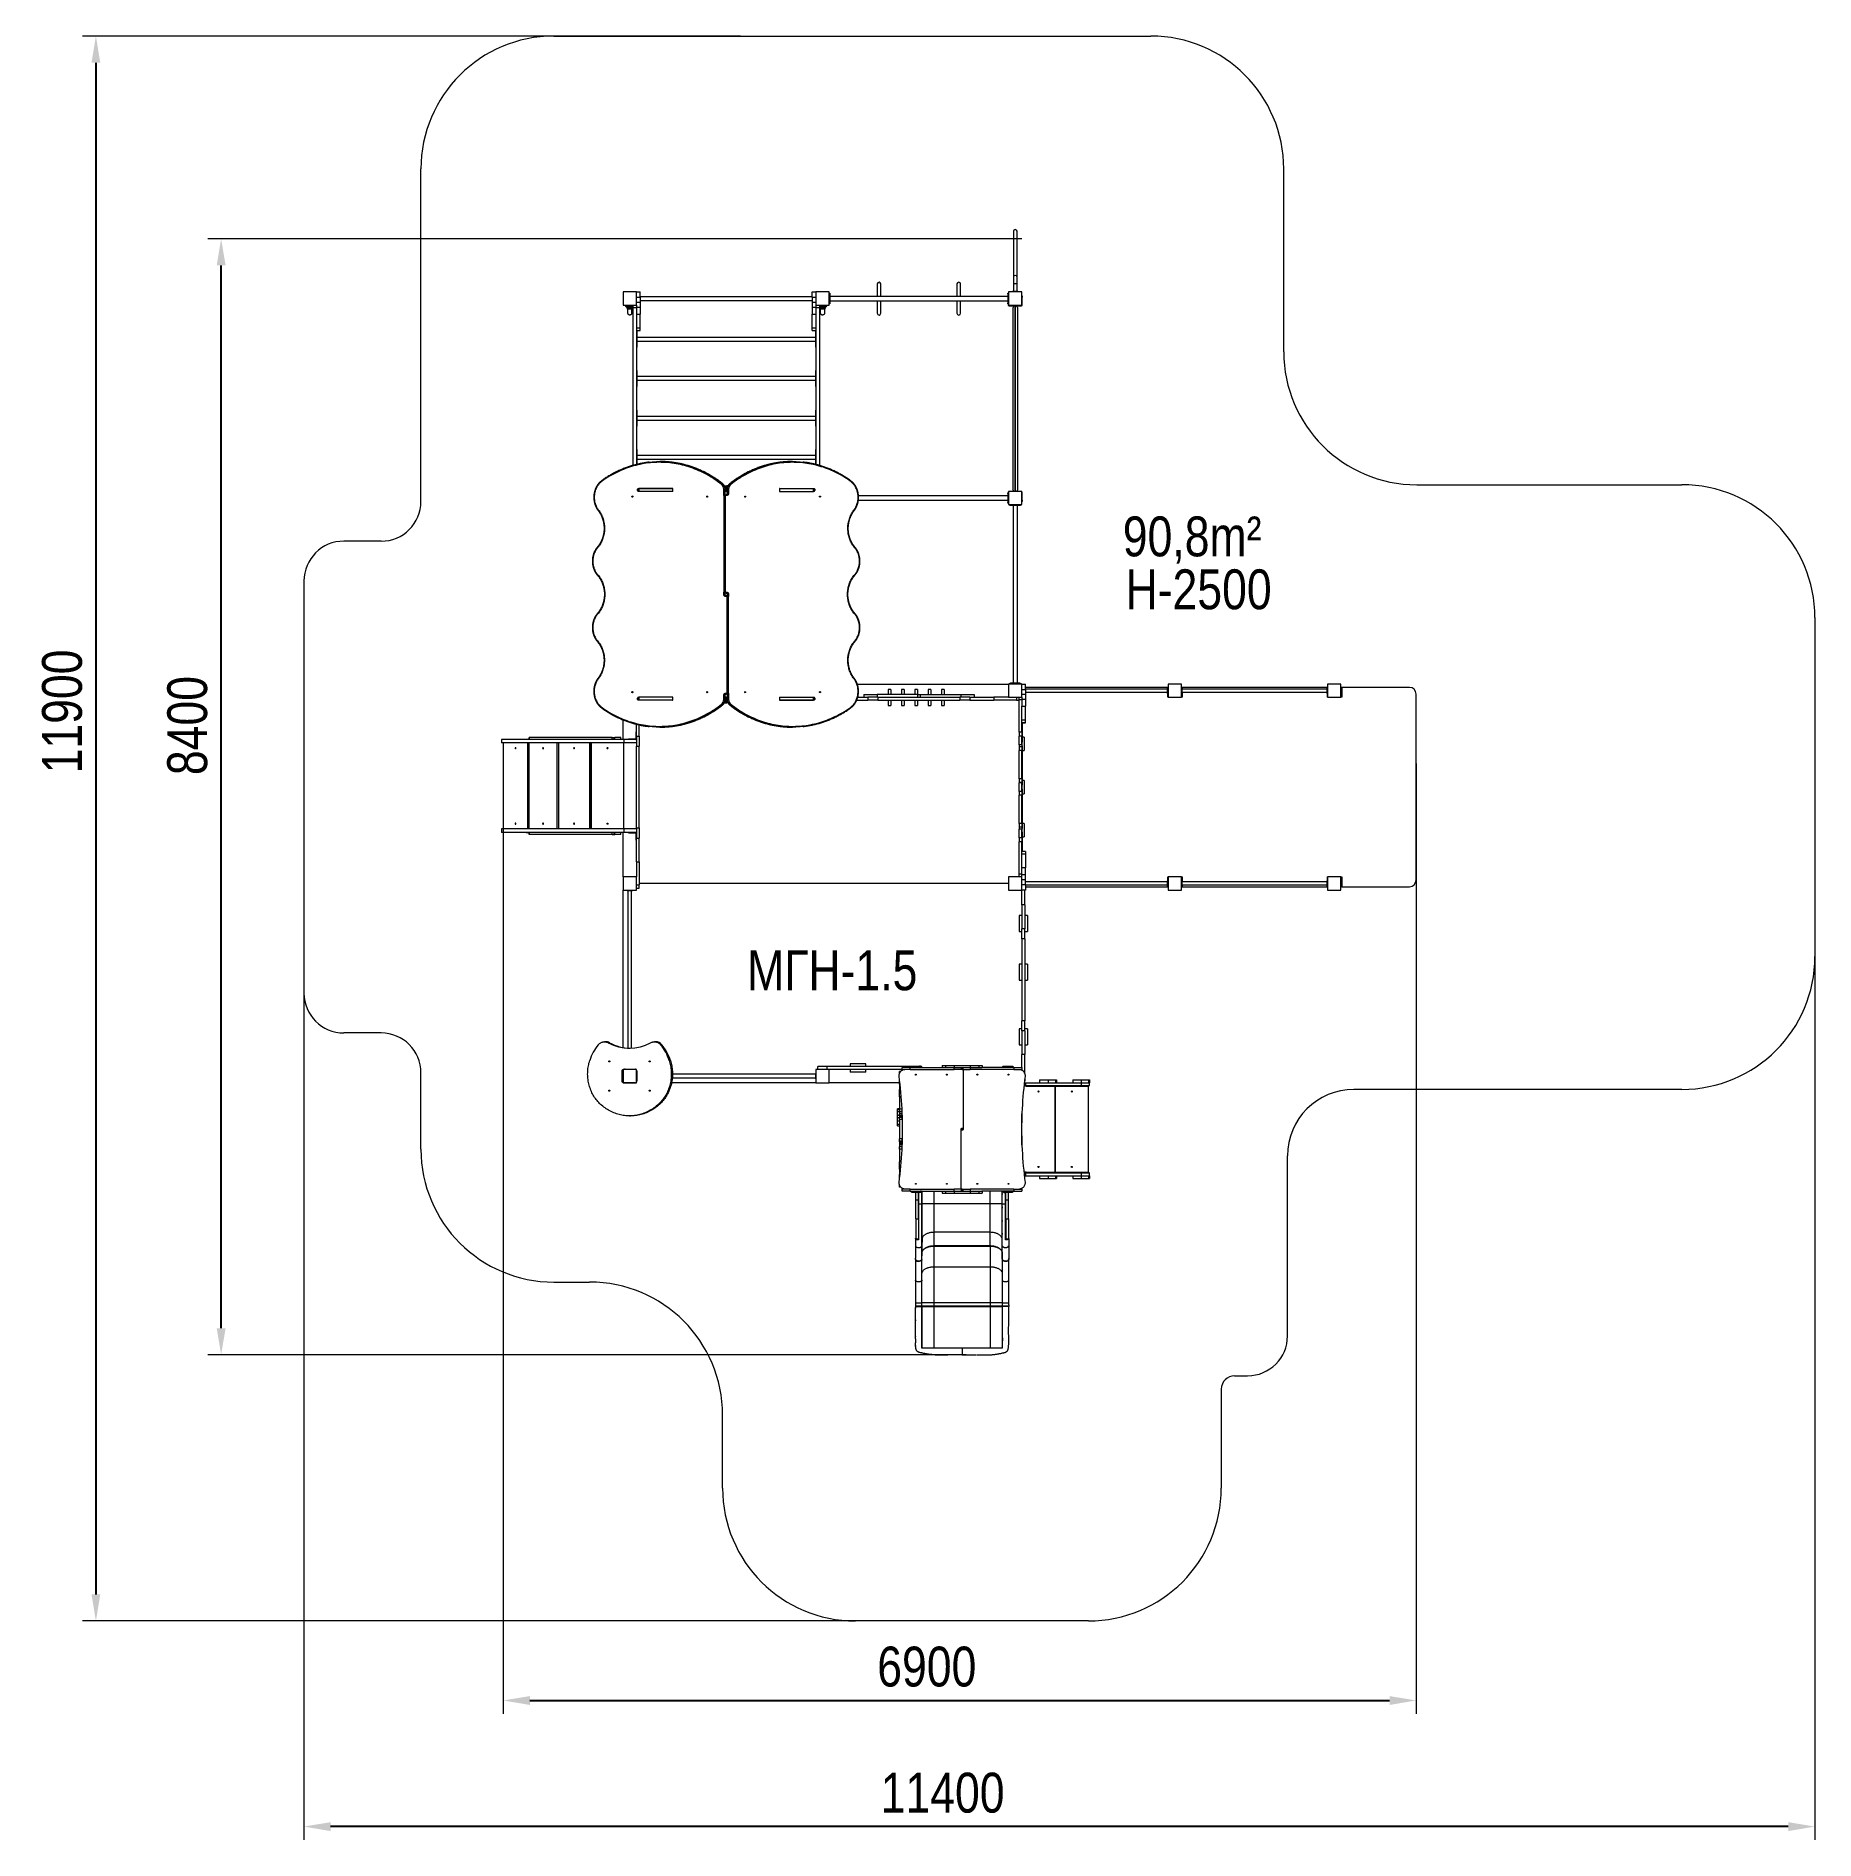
# Model space of a CAD drawing. Header units: millimetres. Extents: x -5839 to 7543, y -6363 to 7210.
import ezdxf

# ---------------------------------------------------------------- set-up
doc = ezdxf.new("R2010")
doc.units = ezdxf.units.MM
for name, color, linetype in [('DIKOM_АРТИКУЛ', 7, 'Continuous'), ('DIKOM_ЗОНА', 80, 'Continuous'), ('DIKOM_ОБЪЕКТ', 7, 'Continuous'), ('DIKOM_РАЗМЕР_ЗОНА', 7, 'Continuous'), ('DIKOM_РАЗМЕР_ОБЪЕКТА', 7, 'Continuous')]:
    doc.layers.add(name, color=color, linetype=linetype)
doc.styles.add('style1', font='arial.ttf', dxfattribs={"width": 0.8})
doc.dimstyles.new('1-50', dxfattribs={"dimtxt": 300, "dimasz": 200, "dimexe": 100, "dimexo": 0, "dimgap": 100, "dimtad": 1, "dimdec": 0, "dimtxsty": 'style1', "dimcen": 0, "dimclrd": 7, "dimclre": 7, "dimadec": 1, "dimazin": 2, "dimtfac": 1, "dimtdec": 0, "dimtmove": 0, "dimatfit": 3, "dimfxl": 0, "dimlwd": 25, "dimlwe": 18, "dimarcsym": 0})

msp = doc.modelspace()

# ---------------------------------------------------------------- texts
at = {"layer": 'DIKOM_АРТИКУЛ', "color": 7, "linetype": 'Continuous', "lineweight": 15, "insert": (-489.6, 330.3), "char_height": 300, "width": 1667.537, "attachment_point": 1, "style": 'style1'}
msp.add_mtext('МГН-1.5', dxfattribs=at)
at = {"layer": 'DIKOM_РАЗМЕР_ОБЪЕКТА', "char_height": 300, "width": 5885.531, "attachment_point": 1, "style": 'style1'}
for s, insert in [('90,8m²', (2336.4, 3595.4)), ('H-2500', (2357, 3197.3))]:
    msp.add_mtext(s, dxfattribs=dict(at, insert=insert))

# ---------------------------------------------------------------- blocks, each defined once
blk = doc.blocks.new('*D9')
at = {"layer": 'Defpoints', "color": 0, "transparency": 16777216}
for p in [(-4447, 5684), (1527, 5684), (1157, -2713)]:
    blk.add_point(p, dxfattribs=at)
at = {"layer": 'DIKOM_РАЗМЕР_ОБЪЕКТА', "color": 7, "lineweight": 18, "transparency": 16777216}
for p, q in [((1527, 5684), (-4547, 5684)), ((1157, -2713), (-4547, -2713))]:
    blk.add_line(p, q, dxfattribs=at)
at = {"layer": 'DIKOM_РАЗМЕР_ОБЪЕКТА', "color": 7, "lineweight": 25, "transparency": 16777216}
blk.add_line((-4447, -2513), (-4447, 5484), dxfattribs=at)
at = {"layer": 'DIKOM_РАЗМЕР_ОБЪЕКТА', "color": 7, "transparency": 16777216}
for points in [[(-4480, 5484), (-4413, 5484), (-4447, 5684)], [(-4480, -2513), (-4413, -2513), (-4447, -2713)]]:
    blk.add_solid(points, dxfattribs=at)
at = {"layer": 'DIKOM_РАЗМЕР_ОБЪЕКТА', "color": 0, "transparency": 16777216, "insert": (-4700, 2022), "char_height": 300, "attachment_point": 5, "rotation": 90, "style": 'style1'}
blk.add_mtext('8400', dxfattribs=at)
blk = doc.blocks.new('*D10')
at = {"layer": 'Defpoints', "color": 0, "transparency": 16777216}
for p in [(-540, 7210), (-5389, -4716), (1452, -4716)]:
    blk.add_point(p, dxfattribs=at)
at = {"layer": 'DIKOM_РАЗМЕР_ЗОНА', "color": 7, "lineweight": 18, "transparency": 16777216}
for p, q in [((-540, 7210), (-5489, 7210)), ((1452, -4716), (-5489, -4716))]:
    blk.add_line(p, q, dxfattribs=at)
at = {"layer": 'DIKOM_РАЗМЕР_ЗОНА', "color": 7, "lineweight": 25, "transparency": 16777216}
blk.add_line((-5389, 7010), (-5389, -4516), dxfattribs=at)
at = {"layer": 'DIKOM_РАЗМЕР_ЗОНА', "color": 7, "transparency": 16777216}
for points in [[(-5422, 7010), (-5356, 7010), (-5389, 7210)], [(-5422, -4516), (-5356, -4516), (-5389, -4716)]]:
    blk.add_solid(points, dxfattribs=at)
at = {"layer": 'DIKOM_РАЗМЕР_ЗОНА', "color": 0, "transparency": 16777216, "insert": (-5642, 2128), "char_height": 300, "attachment_point": 5, "rotation": 90, "style": 'style1'}
blk.add_mtext('11900', dxfattribs=at)
blk = doc.blocks.new('*D11')
at = {"layer": 'Defpoints', "color": 0, "transparency": 16777216}
for p in [(7543, 2834), (-3824, 2391), (-3824, -6263)]:
    blk.add_point(p, dxfattribs=at)
at = {"layer": 'DIKOM_РАЗМЕР_ЗОНА', "color": 7, "lineweight": 18, "transparency": 16777216}
for p, q in [((7543, 2834), (7543, -6363)), ((-3824, 2391), (-3824, -6363))]:
    blk.add_line(p, q, dxfattribs=at)
at = {"layer": 'DIKOM_РАЗМЕР_ЗОНА', "color": 7, "lineweight": 25, "transparency": 16777216}
blk.add_line((7343, -6263), (-3624, -6263), dxfattribs=at)
at = {"layer": 'DIKOM_РАЗМЕР_ЗОНА', "color": 7, "transparency": 16777216}
for points in [[(-3624, -6230), (-3624, -6297), (-3824, -6263)], [(7343, -6230), (7343, -6297), (7543, -6263)]]:
    blk.add_solid(points, dxfattribs=at)
at = {"layer": 'DIKOM_РАЗМЕР_ЗОНА', "color": 0, "transparency": 16777216, "insert": (981, -6010), "char_height": 300, "attachment_point": 5, "style": 'style1'}
blk.add_mtext('11400', dxfattribs=at)
blk = doc.blocks.new('*D12')
at = {"layer": 'Defpoints', "color": 0, "transparency": 16777216}
for p in [(-2324, 1736), (4543, 1736), (4543, -5314)]:
    blk.add_point(p, dxfattribs=at)
at = {"layer": 'DIKOM_РАЗМЕР_ОБЪЕКТА', "color": 7, "lineweight": 18, "transparency": 16777216}
for p, q in [((-2324, 1736), (-2324, -5414)), ((4543, 1736), (4543, -5414))]:
    blk.add_line(p, q, dxfattribs=at)
at = {"layer": 'DIKOM_РАЗМЕР_ОБЪЕКТА', "color": 7, "lineweight": 25, "transparency": 16777216}
blk.add_line((-2124, -5314), (4343, -5314), dxfattribs=at)
at = {"layer": 'DIKOM_РАЗМЕР_ОБЪЕКТА', "color": 7, "transparency": 16777216}
for points in [[(-2124, -5281), (-2124, -5348), (-2324, -5314)], [(4343, -5281), (4343, -5348), (4543, -5314)]]:
    blk.add_solid(points, dxfattribs=at)
at = {"layer": 'DIKOM_РАЗМЕР_ОБЪЕКТА', "color": 0, "transparency": 16777216, "insert": (862, -5061), "char_height": 300, "attachment_point": 5, "style": 'style1'}
blk.add_mtext('6900', dxfattribs=at)

# ---------------------------------------------------------------- dimensions: what is measured, and where the dimension line sits
at = {"layer": 'DIKOM_РАЗМЕР_ЗОНА'}
for base, p1, p2, angle, text, picture, middle in [((-5389, -4715.6), (-539.6, 7210.2), (1451.9, -4715.6), 90, '11900', '*D10', (-5389, 2127.8)), ((-3824.1, -6263.5), (7543.4, 2834.4), (-3824.1, 2391.4), 180, '11400', '*D11', (981.3, -6263.5))]:
    dim = msp.add_linear_dim(base=base, p1=p1, p2=p2, angle=angle, text=text, dimstyle='1-50', dxfattribs=at)
    dim.commit()
    dim.dimension.update_dxf_attribs({"geometry": picture, "text_midpoint": middle, "dimtype": 160})
at = {"layer": 'DIKOM_РАЗМЕР_ОБЪЕКТА'}
for base, p1, p2, angle, text, picture, middle in [((-4446.7, 5684.5), (1157.2, -2712.8), (1527.1, 5684.5), 90, '8400', '*D9', (-4446.7, 2022.1)), ((4543.4, -5314.2), (-2324.1, 1735.7), (4543.4, 1735.7), 180, '6900', '*D12', (862.1, -5314.2))]:
    dim = msp.add_linear_dim(base=base, p1=p1, p2=p2, angle=angle, text=text, dimstyle='1-50', dxfattribs=at)
    dim.commit()
    dim.dimension.update_dxf_attribs({"geometry": picture, "text_midpoint": middle, "dimtype": 160})

# ---------------------------------------------------------------- linework, layer by layer
at = {"layer": 'DIKOM_ЗОНА', "color": 3, "lineweight": 15}
for p, q in [((-1943.5, 7210.2), (2547.5, 7210.2)), ((-2943.5, 3709.4), (-2943.5, 6210.2)), ((3547.5, 4834.4), (3547.5, 6210.2)), ((4547.5, 3834.4), (6543.4, 3834.4)), ((-3243.5, 3409.4), (-3524.1, 3409.4)), ((-3824.1, 3109.4), (-3824.1, 9.4)), ((7543.4, 2834.4), (7543.4, 284.4)), ((-3243.5, -290.6), (-3524.1, -290.6)), ((-2943.5, -1165.6), (-2943.5, -590.6)), ((6543.4, -715.6), (4075.5, -715.6)), ((3575.5, -2571), (3575.5, -1215.6)), ((-1943.5, -2165.6), (-1674.5, -2165.6)), ((3077.5, -2971), (3077.5, -3715.6)), ((3177.5, -2871), (3275.5, -2871)), ((-674.5, -3715.6), (-674.5, -3165.6)), ((2077.5, -4715.6), (325.5, -4715.6))]:
    msp.add_line(p, q, dxfattribs=at)
for centre, radius, start, end in [((-1943.5, 6210.2), 1000, 90, 180), ((2547.5, 6210.2), 1000, 0, 90), ((4547.5, 4834.4), 1000, 180, 270), ((6543.4, 2834.4), 1000, 0, 90), ((-3243.5, 3709.4), 300, 270, 0), ((-3524.1, 3109.4), 300, 90, 180), ((6543.4, 284.4), 1000, 270, 0), ((-3524.1, 9.4), 300, 180, 270), ((-3243.5, -590.6), 300, 0, 90), ((4075.5, -1215.6), 500, 90, 180), ((-1943.5, -1165.6), 1000, 180, 270), ((-1674.5, -3165.6), 1000, 0, 90), ((3275.5, -2571), 300, 270, 0), ((3177.5, -2971), 100, 90, 180), ((325.5, -3715.6), 1000, 180, 270), ((2077.5, -3715.6), 1000, 270, 0)]:
    msp.add_arc(centre, radius, start, end, dxfattribs=at)
at = {"layer": 'DIKOM_ОБЪЕКТ', "color": 7, "linetype": 'Continuous', "lineweight": 15}
for p, q in [((1514, 5741.1), (1514, 5395.8)), ((1541, 5395.8), (1541, 5741.1)), ((1577.5, 5684.5), (1477.5, 5684.5)), ((489, 5345), (489, 5250.5)), ((516, 5250.5), (516, 5345)), ((1089, 5345), (1089, 5250.5)), ((1116, 5250.5), (1116, 5345)), ((1514, 5395.8), (1514, 5346.5)), ((1514, 5346.5), (1514, 5288.5)), ((1541, 5346.5), (1514, 5346.5)), ((1541, 5346.5), (1541, 5395.8)), ((1541, 5288.5), (1541, 5346.5)), ((-1422.5, 5284.5), (-1422.5, 5184.5)), ((-1322.5, 5284.5), (-1422.5, 5284.5)), ((-1422.5, 5184.5), (-1322.5, 5184.5)), ((-1405.5, 5184), (-1405.5, 5181.4)), ((-1405.5, 5181.4), (-1405.5, 5181.4)), ((-1389.5, 5173.6), (-1389.2, 5174.7)), ((-1389.4, 5173.3), (-1389.5, 5173.6)), ((-1349.5, 5184), (-1372.5, 5184)), ((-1355.7, 5174.7), (-1355.5, 5173.6)), ((-1355.5, 5173.6), (-1355.5, 5173.3)), ((-1354.3, 5161.5), (-1349.5, 5167.4)), ((-1349.5, 5184.5), (-1349.5, 5166.3)), ((-1322.5, 5166.3), (-1349.5, 5166.3)), ((-1322.5, 5284.5), (-1295.5, 5284.5)), ((-1322.5, 5184.5), (-1322.5, 5284.5)), ((-1322.5, 5244.5), (-1295.5, 5244.5)), ((-1322.5, 5207.6), (-1295.5, 5207.6)), ((-1322.5, 5184.5), (-1322.5, 5170.9)), ((-1322.5, 5170.9), (-1295.5, 5170.9)), ((-1322.5, 5170.9), (-1322.5, 5118.6)), ((-1295.5, 5244.5), (-1295.5, 5284.5)), ((0.5, 5248), (-1295.5, 5248)), ((-1295.5, 5244.5), (-1295.5, 5207.6)), ((-1295.5, 5221), (0.5, 5221)), ((-1295.5, 5207.6), (-1295.5, 5170.9)), ((-1295.5, 5170.9), (-1295.5, 5118.6)), ((0.5, 5284.5), (27.5, 5284.5)), ((0.5, 5244.5), (0.5, 5284.5)), ((0.5, 5244.5), (27.5, 5244.5)), ((0.5, 5244.5), (0.5, 5207.6)), ((0.5, 5207.6), (27.5, 5207.6)), ((0.5, 5207.6), (0.5, 5170.9)), ((0.5, 5170.9), (27.5, 5170.9)), ((0.5, 5170.9), (0.5, 5118.6)), ((27.5, 5284.5), (27.5, 5184.5)), ((127.5, 5284.5), (27.5, 5284.5)), ((27.5, 5184.5), (27.5, 5170.9)), ((27.5, 5184.5), (127.5, 5184.5)), ((27.5, 5170.9), (27.5, 5118.6)), ((54.5, 5166.3), (27.5, 5166.3)), ((54.5, 5184.5), (54.5, 5166.3)), ((54.5, 5167.4), (59.4, 5161.5)), ((60.5, 5173.6), (60.8, 5174.7)), ((60.6, 5173.3), (60.5, 5173.6)), ((110.5, 5184), (77.5, 5184)), ((94.3, 5174.7), (94.5, 5173.6)), ((94.5, 5173.6), (94.5, 5173.3)), ((109.3, 5178), (109.3, 5178)), ((110.5, 5181.4), (110.5, 5184)), ((127.5, 5184.5), (127.5, 5284.5)), ((127.5, 5274.5), (133.5, 5274.5)), ((133.5, 5269.5), (127.5, 5269.5)), ((127.5, 5199.5), (133.5, 5199.5)), ((133.5, 5194.5), (127.5, 5194.5)), ((133.5, 5274.5), (133.5, 5269.5)), ((133.5, 5269.5), (133.5, 5199.5)), ((1471.5, 5250.5), (133.5, 5250.5)), ((133.5, 5218.5), (1471.5, 5218.5)), ((133.5, 5199.5), (133.5, 5194.5)), ((489, 5218.5), (489, 5124)), ((516, 5124), (516, 5218.5)), ((1089, 5218.5), (1089, 5124)), ((1116, 5124), (1116, 5218.5)), ((1471.5, 5274.5), (1477.5, 5274.5)), ((1471.5, 5269.5), (1471.5, 5274.5)), ((1471.5, 5269.5), (1471.5, 5199.5)), ((1477.5, 5269.5), (1471.5, 5269.5)), ((1471.5, 5199.5), (1477.5, 5199.5)), ((1471.5, 5194.5), (1471.5, 5199.5)), ((1477.5, 5194.5), (1471.5, 5194.5)), ((1474.5, 5194.5), (1474.5, 5186.5)), ((1477.5, 5284.5), (1477.5, 5184.5)), ((1577.5, 5284.5), (1477.5, 5284.5)), ((1477.5, 5184.5), (1577.5, 5184.5)), ((1479.5, 5181.5), (1575.5, 5181.5)), ((1507.5, 5284.5), (1507.5, 5288.5)), ((1511.5, 3794.5), (1511.5, 5168.5)), ((1524.5, 5181.5), (1524.5, 3784.4)), ((1530.5, 3784.4), (1530.5, 5181.5)), ((1543.5, 5168.5), (1543.5, 3794.5)), ((1547.5, 5284.5), (1547.5, 5288.5)), ((1577.5, 5184.5), (1577.5, 5284.5)), ((1577.5, 5254.5), (1580.5, 5254.5)), ((1580.5, 5244.5), (1577.5, 5244.5)), ((1580.5, 5254.5), (1580.5, 5244.5)), ((1580.5, 5186.5), (1580.5, 5244.5)), ((-1322.5, 5118.6), (-1295.5, 5118.6)), ((-1295.5, 5015.4), (-1295.5, 5118.6)), ((0.5, 5118.6), (27.5, 5118.6)), ((0.5, 5015.4), (0.5, 5118.6)), ((-1322.5, 5015.4), (-1295.5, 5015.4)), ((-1322.5, 4995.8), (-1295.5, 4995.8)), ((-1322.5, 4993.5), (-1295.5, 4993.5)), ((-1318.5, 4986.7), (-1322.5, 4986.7)), ((-1318.5, 4971.9), (-1322.5, 4971.9)), ((-1318.5, 4894.6), (-1322.5, 4894.6)), ((-1318.5, 4986.7), (-1318.5, 4971.9)), ((-1318.5, 4971.9), (-1318.5, 4894.6)), ((23.5, 4941.6), (-1318.5, 4941.6)), ((-1318.5, 4914.6), (23.5, 4914.6)), ((-1318.5, 4894.6), (-1318.5, 4869.5)), ((-1295.5, 4995.8), (-1295.5, 5015.4)), ((-1295.5, 4993.5), (-1295.5, 4995.8)), ((0.5, 5015.4), (27.5, 5015.4)), ((0.5, 4995.8), (0.5, 5015.4)), ((0.5, 4995.8), (27.5, 4995.8)), ((0.5, 4993.5), (0.5, 4995.8)), ((0.5, 4993.5), (27.5, 4993.5)), ((27.5, 4986.7), (23.5, 4986.7)), ((23.5, 4986.7), (23.5, 4971.9)), ((27.5, 4971.9), (23.5, 4971.9)), ((23.5, 4971.9), (23.5, 4894.6)), ((27.5, 4894.6), (23.5, 4894.6)), ((23.5, 4894.6), (23.5, 4869.5)), ((-1322.5, 4869.5), (-1318.5, 4869.5)), ((23.5, 4869.5), (27.5, 4869.5)), ((-1318.5, 4694.2), (-1322.5, 4694.2)), ((-1318.5, 4675.8), (-1322.5, 4675.8)), ((-1318.5, 4694.2), (-1318.5, 4675.8)), ((-1318.5, 4675.8), (-1318.5, 4596)), ((23.5, 4647.8), (-1318.5, 4647.8)), ((-1318.5, 4620.8), (23.5, 4620.8)), ((27.5, 4694.2), (23.5, 4694.2)), ((23.5, 4694.2), (23.5, 4675.8)), ((27.5, 4675.8), (23.5, 4675.8)), ((23.5, 4675.8), (23.5, 4596)), ((-1318.5, 4596), (-1322.5, 4596)), ((-1322.5, 4574.4), (-1318.5, 4574.4)), ((-1318.5, 4596), (-1318.5, 4574.4)), ((27.5, 4596), (23.5, 4596)), ((23.5, 4596), (23.5, 4574.4)), ((23.5, 4574.4), (27.5, 4574.4)), ((-1318.5, 4394.4), (-1322.5, 4394.4)), ((-1318.5, 4372.9), (-1322.5, 4372.9)), ((-1318.5, 4394.4), (-1318.5, 4372.9)), ((-1318.5, 4372.9), (-1318.5, 4293.1)), ((23.5, 4348.1), (-1318.5, 4348.1)), ((27.5, 4394.4), (23.5, 4394.4)), ((23.5, 4394.4), (23.5, 4372.9)), ((27.5, 4372.9), (23.5, 4372.9)), ((23.5, 4372.9), (23.5, 4293.1)), ((-1318.5, 4293.1), (-1322.5, 4293.1)), ((-1322.5, 4274.7), (-1318.5, 4274.7)), ((-1318.5, 4321.1), (23.5, 4321.1)), ((-1318.5, 4293.1), (-1318.5, 4274.7)), ((27.5, 4293.1), (23.5, 4293.1)), ((23.5, 4293.1), (23.5, 4274.7)), ((23.5, 4274.7), (27.5, 4274.7)), ((-1318.5, 4099.4), (-1322.5, 4099.4)), ((-1318.5, 4074.3), (-1322.5, 4074.3)), ((-1318.5, 4074.3), (-1318.5, 3997)), ((27.5, 4099.4), (23.5, 4099.4)), ((23.5, 4099.4), (23.5, 4074.3)), ((27.5, 4074.3), (23.5, 4074.3)), ((23.5, 4074.3), (23.5, 3997)), ((-1318.5, 3997), (-1322.5, 3997)), ((23.5, 4054.3), (-1318.5, 4054.3)), ((-1318.5, 4027.3), (23.5, 4027.3)), ((-1318.5, 3997), (-1318.5, 3987.9)), ((-1143.9, 4008.8), (-1145.4, 4008.8)), ((-149.5, 4008.8), (-151, 4008.8)), ((27.5, 3997), (23.5, 3997)), ((23.5, 3997), (23.5, 3987.8)), ((-1308.9, 3806.4), (-1050.8, 3806.4)), ((-1304.3, 3805.4), (-1303.9, 3805.4)), ((-1303.9, 3785.1), (-1303.9, 3805.4)), ((-1303.8, 3805.4), (-1303.8, 3784.4)), ((-1303.4, 3805.4), (-1303.8, 3805.4)), ((-1303.4, 3784.4), (-1303.4, 3805.4)), ((-1047.7, 3805.4), (-1303.4, 3805.4)), ((-1295.5, 3805.4), (-1295.5, 3806.4)), ((-1047.7, 3784.4), (-1047.7, 3805.4)), ((-674.7, 3841.6), (-676.2, 3841.6)), ((-661.5, 3826.4), (-652.5, 3826.4)), ((-655.2, 3805.4), (-652.5, 3805.4)), ((-655.2, 3805.4), (-655, 3805.4)), ((-655, 3784.4), (-655, 3805.4)), ((-652.5, 3805.4), (-655, 3805.4)), ((-652.5, 3805.4), (-652.5, 3826.4)), ((-652.5, 3826.4), (-642.5, 3826.4)), ((-652.5, 3805.4), (-642.5, 3805.4)), ((-647.5, 3784.4), (-647.5, 3805.4)), ((-642.5, 3805.4), (-642.5, 3826.4)), ((-633.4, 3826.4), (-642.5, 3826.4)), ((-639.7, 3805.4), (-642.5, 3805.4)), ((-642.5, 3805.4), (-640, 3805.4)), ((-639.7, 3805.4), (-640, 3805.4)), ((-640, 3805.4), (-640, 3800.3)), ((-620.3, 3841.6), (-618.8, 3841.6)), ((-247.2, 3805.4), (-247.2, 3784.4)), ((-247.2, 3805.4), (8.5, 3805.4)), ((-244.1, 3806.4), (14, 3806.4)), ((0.5, 3805.4), (0.5, 3806.4)), ((8.5, 3805.4), (8.5, 3784.4)), ((8.5, 3805.4), (8.9, 3805.4)), ((8.9, 3784.4), (8.9, 3805.4)), ((9.4, 3805.4), (9, 3805.4)), ((9, 3805.4), (9, 3785.1)), ((-1314.1, 3790.4), (-1314.1, 3800.4)), ((-1306.6, 3800.4), (-1314.1, 3800.4)), ((-1306.6, 3790.4), (-1314.1, 3790.4)), ((-1303.8, 3784.4), (-1308.9, 3784.4)), ((-1306.6, 3790.4), (-1306.6, 3800.4)), ((-1303.4, 3784.4), (-1303.8, 3784.4)), ((-1047.7, 3784.4), (-1303.4, 3784.4)), ((-665.9, 3749.4), (-665.9, 3029.4)), ((-665.1, 3749.4), (-665.9, 3749.4)), ((-665.5, 3800.3), (-657.3, 3800.3)), ((-665.5, 3752.4), (-665.5, 3800.3)), ((-665.1, 3749.4), (-665.1, 3029.4)), ((-665.1, 3749.4), (-663.6, 3749.4)), ((-663.6, 3029.4), (-663.6, 3749.4)), ((-655.4, 3749.4), (-663.6, 3749.4)), ((-655.8, 3800.3), (-657.3, 3800.3)), ((-657.3, 3800.3), (-657.3, 3759.3)), ((-656.5, 3759.4), (-655, 3759.4)), ((-655.8, 3759.4), (-655.8, 3800.3)), ((-655.8, 3800.3), (-655, 3800.3)), ((-655.4, 3749.4), (-655.4, 3029.4)), ((-655, 3759.4), (-655, 3800.3)), ((-647.5, 3784.4), (-655, 3784.4)), ((-640, 3784.4), (-655, 3784.4)), ((-655, 3759.4), (-646.3, 3759.4)), ((-643.3, 3753.4), (-652, 3753.4)), ((-647.8, 3759.4), (-646.3, 3759.4)), ((-647.5, 3784.4), (-640, 3784.4)), ((-640, 3800.3), (-640, 3769.4)), ((-639.2, 3800.3), (-640, 3800.3)), ((-639.2, 3769.4), (-640, 3769.4)), ((-639.2, 3800.3), (-639.2, 3769.4)), ((-639.2, 3800.3), (-637.7, 3800.3)), ((-639.2, 3769.4), (-637.7, 3769.4)), ((-637.7, 3769.4), (-637.7, 3800.3)), ((-629.5, 3800.3), (-637.7, 3800.3)), ((-629.5, 3769.4), (-637.7, 3769.4)), ((-629.5, 3800.3), (-629.5, 3769.4)), ((-247.2, 3784.4), (8.5, 3784.4)), ((8.5, 3784.4), (8.9, 3784.4)), ((14, 3784.4), (8.9, 3784.4)), ((11.7, 3800.4), (19.2, 3800.4)), ((11.7, 3800.4), (11.7, 3790.4)), ((11.7, 3790.4), (19.2, 3790.4)), ((19.2, 3800.4), (19.2, 3790.4)), ((347.3, 3718.4), (1471.5, 3718.4)), ((1471.5, 3750.4), (348.2, 3750.4)), ((1471.5, 3774.4), (1474.5, 3774.4)), ((1471.5, 3769.4), (1471.5, 3774.4)), ((1471.5, 3769.4), (1471.5, 3699.4)), ((1474.5, 3769.4), (1471.5, 3769.4)), ((1471.5, 3694.4), (1471.5, 3699.4)), ((1471.5, 3699.4), (1477.5, 3699.4)), ((1477.5, 3694.4), (1471.5, 3694.4)), ((1474.5, 3776.5), (1474.5, 3718.5)), ((1474.5, 3718.5), (1477.5, 3718.5)), ((1474.5, 3708.5), (1474.5, 3718.5)), ((1477.5, 3708.5), (1474.5, 3708.5)), ((1477.5, 3784.4), (1477.5, 3684.4)), ((1577.5, 3784.4), (1477.5, 3784.4)), ((1477.5, 3684.4), (1577.5, 3684.4)), ((1487.5, 3678.4), (1487.5, 3684.4)), ((1492.5, 3678.4), (1487.5, 3678.4)), ((1492.5, 3684.4), (1492.5, 3678.4)), ((1562.5, 3678.4), (1492.5, 3678.4)), ((1511.5, 3678.4), (1511.5, 2340.4)), ((1543.5, 2340.4), (1543.5, 3678.4)), ((1562.5, 3678.4), (1562.5, 3684.4)), ((1567.5, 3678.4), (1562.5, 3678.4)), ((1567.5, 3684.4), (1567.5, 3678.4)), ((1577.5, 3684.4), (1577.5, 3784.4)), ((1577.5, 3718.5), (1580.5, 3718.5)), ((1580.5, 3708.5), (1577.5, 3708.5)), ((1580.5, 3718.5), (1580.5, 3776.5)), ((1580.5, 3718.5), (1580.5, 3708.5)), ((-665.1, 3029.4), (-665.9, 3029.4)), ((-665.5, 3009.4), (-665.5, 3026.2)), ((-665.5, 3009.4), (-657.3, 3009.4)), ((-665.1, 3029.4), (-663.6, 3029.4)), ((-655.4, 3029.4), (-663.6, 3029.4)), ((-657.3, 3019.4), (-657.3, 3009.4)), ((-655.8, 3009.4), (-657.3, 3009.4)), ((-656.5, 3019.4), (-655, 3019.4)), ((-655.8, 3009.4), (-655.8, 3019.4)), ((-655.8, 3009.4), (-655, 3009.4)), ((-655, 3009.4), (-655, 3019.4)), ((-646.3, 3019.4), (-655, 3019.4)), ((-652, 3025.4), (-643.3, 3025.4)), ((-642.9, 2993.4), (-651.6, 2993.4)), ((-648.6, 2999.4), (-639.9, 2999.4)), ((-640, 3009.4), (-640, 2999.4)), ((-639.2, 3009.4), (-640, 3009.4)), ((-638.4, 2999.4), (-639.9, 2999.4)), ((-639.5, 2269.4), (-639.5, 2989.4)), ((-639.5, 2989.4), (-631.3, 2989.4)), ((-639.2, 3009.4), (-637.7, 3009.4)), ((-639.2, 3009.4), (-639.2, 2999.4)), ((-629.5, 3009.4), (-637.7, 3009.4)), ((-637.7, 2999.3), (-637.7, 3009.4)), ((-631.3, 2989.4), (-631.3, 2269.4)), ((-629.8, 2989.4), (-631.3, 2989.4)), ((-629.8, 2269.4), (-629.8, 2989.4)), ((-629.8, 2989.4), (-629, 2989.4)), ((-629.5, 3009.4), (-629.5, 2992.5)), ((-629, 2269.4), (-629, 2989.4)), ((339.1, 2334.4), (1477.5, 2334.4)), ((1477.5, 2334.4), (1477.5, 2234.4)), ((1577.5, 2334.4), (1477.5, 2334.4)), ((1487.5, 2334.4), (1487.5, 2340.4)), ((1487.5, 2340.4), (1492.5, 2340.4)), ((1492.5, 2340.4), (1492.5, 2334.4)), ((1562.5, 2340.4), (1492.5, 2340.4)), ((1562.5, 2334.4), (1562.5, 2340.4)), ((1562.5, 2340.4), (1567.5, 2340.4)), ((1567.5, 2340.4), (1567.5, 2334.4)), ((1577.5, 2334.4), (1604.5, 2334.4)), ((1577.5, 2234.4), (1577.5, 2334.4)), ((1604.5, 2294.4), (1604.5, 2334.4)), ((2675.6, 2309.4), (1604.5, 2309.4)), ((2675.6, 2304.4), (2675.6, 2309.4)), ((2677.5, 2334.4), (2677.5, 2234.4)), ((2777.5, 2334.4), (2677.5, 2334.4)), ((2777.5, 2234.4), (2777.5, 2334.4)), ((2784.3, 2309.4), (2781.5, 2309.4)), ((2781.5, 2309.4), (2781.5, 2304.4)), ((2784.3, 2309.4), (2784.3, 2297.9)), ((3875.9, 2309.4), (2784.3, 2309.4)), ((3875.9, 2304.4), (3875.9, 2309.4)), ((3877.5, 2334.4), (3877.5, 2234.4)), ((3977.5, 2334.4), (3877.5, 2334.4)), ((3977.5, 2234.4), (3977.5, 2334.4)), ((3984.5, 2309.4), (3981.7, 2309.4)), ((3981.7, 2309.4), (3981.7, 2234.4)), ((3984.5, 2309.4), (3984.5, 2234.4)), ((4493.3, 2309.4), (3984.5, 2309.4)), ((-1314.1, 2218.4), (-1314.1, 2228.4)), ((-1306.6, 2228.4), (-1314.1, 2228.4)), ((-1306.6, 2218.4), (-1314.1, 2218.4)), ((-1308.9, 2234.4), (-1303.8, 2234.4)), ((-1050.8, 2212.4), (-1308.9, 2212.4)), ((-1306.6, 2218.4), (-1306.6, 2228.4)), ((-1304.3, 2213.4), (-1303.9, 2213.4)), ((-1303.9, 2213.4), (-1303.9, 2233.6)), ((-1303.8, 2234.4), (-1303.8, 2213.4)), ((-1303.4, 2234.4), (-1303.8, 2234.4)), ((-1303.4, 2213.4), (-1303.8, 2213.4)), ((-1303.4, 2213.4), (-1303.4, 2234.4)), ((-1047.7, 2234.4), (-1303.4, 2234.4)), ((-1047.7, 2213.4), (-1303.4, 2213.4)), ((-1301.5, 2213.4), (-1301.5, 2212.4)), ((-1047.7, 2213.4), (-1047.7, 2234.4)), ((-674.7, 2177.2), (-676.2, 2177.2)), ((-665.5, 2218.5), (-665.5, 2249.4)), ((-665.5, 2249.4), (-657.3, 2249.4)), ((-665.5, 2218.5), (-657.3, 2218.5)), ((-661.5, 2192.4), (-652.5, 2192.4)), ((-657.3, 2249.4), (-657.3, 2218.5)), ((-655.8, 2249.4), (-657.3, 2249.4)), ((-655.8, 2218.5), (-657.3, 2218.5)), ((-655.8, 2218.5), (-655.8, 2249.4)), ((-655.8, 2249.4), (-655, 2249.4)), ((-655.8, 2218.5), (-655, 2218.5)), ((-655.2, 2213.4), (-652.5, 2213.4)), ((-655.2, 2213.4), (-655, 2213.4)), ((-655, 2218.5), (-655, 2249.4)), ((-647.5, 2234.4), (-655, 2234.4)), ((-655, 2213.4), (-655, 2218.5)), ((-652.5, 2213.4), (-655, 2213.4)), ((-652.5, 2192.4), (-652.5, 2213.4)), ((-652.5, 2213.4), (-642.5, 2213.4)), ((-652.5, 2192.4), (-642.5, 2192.4)), ((-651.6, 2265.4), (-642.9, 2265.4)), ((-639.9, 2259.4), (-648.6, 2259.4)), ((-647.5, 2213.4), (-647.5, 2234.4)), ((-647.5, 2234.4), (-640, 2234.4)), ((-642.5, 2192.4), (-642.5, 2213.4)), ((-639.7, 2213.4), (-642.5, 2213.4)), ((-642.5, 2213.4), (-640, 2213.4)), ((-633.5, 2192.4), (-642.5, 2192.4)), ((-640, 2259.4), (-640, 2218.5)), ((-639.2, 2218.5), (-640, 2218.5)), ((-640, 2218.5), (-640, 2213.4)), ((-639.7, 2213.4), (-640, 2213.4)), ((-638.4, 2259.4), (-639.9, 2259.4)), ((-639.5, 2269.4), (-631.3, 2269.4)), ((-639.2, 2259.4), (-639.2, 2218.5)), ((-639.2, 2218.5), (-637.7, 2218.5)), ((-637.7, 2218.5), (-637.7, 2259.4)), ((-629.5, 2218.5), (-637.7, 2218.5)), ((-629.8, 2269.4), (-631.3, 2269.4)), ((-629.8, 2269.4), (-629, 2269.4)), ((-629.5, 2266.3), (-629.5, 2218.5)), ((-620.3, 2177.2), (-618.8, 2177.2)), ((-247.2, 2234.4), (-247.2, 2213.4)), ((-247.2, 2234.4), (8.5, 2234.4)), ((-247.2, 2213.4), (8.5, 2213.4)), ((14, 2212.4), (-244.1, 2212.4)), ((8.5, 2234.4), (8.5, 2213.4)), ((8.5, 2234.4), (8.9, 2234.4)), ((8.5, 2213.4), (8.9, 2213.4)), ((8.9, 2213.4), (8.9, 2234.4)), ((8.9, 2234.4), (14, 2234.4)), ((9, 2233.6), (9, 2213.4)), ((9.4, 2213.4), (9, 2213.4)), ((11.7, 2228.4), (19.2, 2228.4)), ((11.7, 2228.4), (11.7, 2218.4)), ((11.7, 2218.4), (19.2, 2218.4)), ((19.2, 2228.4), (19.2, 2218.4)), ((334.9, 2213.4), (418.7, 2213.4)), ((342.2, 2234.4), (418.7, 2234.4)), ((387.5, 2255.4), (387.5, 2234.4)), ((387.5, 2255.4), (487.5, 2255.4)), ((418.7, 2234.4), (418.7, 2213.4)), ((494.3, 2234.4), (418.7, 2234.4)), ((494.3, 2213.4), (418.7, 2213.4)), ((487.5, 2255.4), (487.5, 2234.4)), ((792.5, 2255.4), (487.5, 2255.4)), ((494.3, 2234.4), (494.3, 2213.4)), ((494.3, 2234.4), (1110.7, 2234.4)), ((592.5, 2293.9), (571.5, 2293.9)), ((571.5, 2293.9), (571.5, 2268.5)), ((571.5, 2268.5), (571.5, 2255.4)), ((571.5, 2213.4), (571.5, 2173.9)), ((571.5, 2173.9), (592.5, 2173.9)), ((592.5, 2293.9), (592.5, 2268.5)), ((592.5, 2268.5), (592.5, 2255.4)), ((592.5, 2213.4), (592.5, 2173.9)), ((692.5, 2293.9), (671.5, 2293.9)), ((671.5, 2293.9), (671.5, 2268.5)), ((671.5, 2268.5), (671.5, 2255.4)), ((671.5, 2213.4), (671.5, 2173.9)), ((671.5, 2173.9), (692.5, 2173.9)), ((692.5, 2293.9), (692.5, 2268.5)), ((692.5, 2268.5), (692.5, 2255.4)), ((692.5, 2213.4), (692.5, 2173.9)), ((792.5, 2293.9), (771.5, 2293.9)), ((771.5, 2293.9), (771.5, 2268.5)), ((771.5, 2268.5), (771.5, 2255.4)), ((771.5, 2213.4), (771.5, 2173.9)), ((771.5, 2173.9), (792.5, 2173.9)), ((792.5, 2293.9), (792.5, 2268.5)), ((792.5, 2268.5), (792.5, 2255.4)), ((792.5, 2255.4), (792.5, 2234.4)), ((792.5, 2255.4), (802.5, 2255.4)), ((792.5, 2213.4), (792.5, 2173.9)), ((802.5, 2255.4), (812.5, 2255.4)), ((812.5, 2255.4), (812.5, 2234.4)), ((812.5, 2255.4), (1117.5, 2255.4)), ((892.5, 2293.9), (871.5, 2293.9)), ((871.5, 2293.9), (871.5, 2268.5)), ((871.5, 2268.5), (871.5, 2255.4)), ((871.5, 2213.4), (871.5, 2173.9)), ((871.5, 2173.9), (892.5, 2173.9)), ((892.5, 2293.9), (892.5, 2268.5)), ((892.5, 2268.5), (892.5, 2255.4)), ((892.5, 2213.4), (892.5, 2173.9)), ((992.5, 2293.9), (971.5, 2293.9)), ((971.5, 2293.9), (971.5, 2268.5)), ((971.5, 2268.5), (971.5, 2255.4)), ((971.5, 2213.4), (971.5, 2173.9)), ((971.5, 2173.9), (992.5, 2173.9)), ((992.5, 2293.9), (992.5, 2268.5)), ((992.5, 2268.5), (992.5, 2255.4)), ((992.5, 2213.4), (992.5, 2173.9)), ((1110.7, 2234.4), (1110.7, 2213.4)), ((1186.3, 2234.4), (1110.7, 2234.4)), ((1186.3, 2213.4), (1110.7, 2213.4)), ((1117.5, 2255.4), (1117.5, 2234.4)), ((1117.5, 2255.4), (1217.5, 2255.4)), ((1186.3, 2234.4), (1186.3, 2213.4)), ((1186.3, 2234.4), (1366, 2234.4)), ((1186.3, 2213.4), (1366, 2213.4)), ((1217.5, 2255.4), (1217.5, 2234.4)), ((1366, 2234.4), (1366, 2213.4)), ((1477.5, 2234.4), (1366, 2234.4)), ((1537.6, 2213.4), (1366, 2213.4)), ((1477.5, 2234.4), (1577.5, 2234.4)), ((1537.6, 2234.4), (1537.6, 2213.4)), ((1537.6, 2213.4), (1556.5, 2213.4)), ((1577.5, 2234.3), (1556.5, 2234.3)), ((1556.5, 2216.1), (1556.5, 2234.3)), ((1577.5, 2216.1), (1556.5, 2216.1)), ((1556.5, 1971.8), (1556.5, 2216.1)), ((1562.5, 2234.4), (1562.5, 2234.3)), ((1577.5, 2294.4), (1604.5, 2294.4)), ((1577.5, 2257.5), (1604.5, 2257.5)), ((1577.5, 2234.4), (1577.5, 2220.8)), ((1577.5, 2220.8), (1604.5, 2220.8)), ((1577.5, 2220.8), (1577.5, 2168.5)), ((1604.5, 2297.9), (2673.5, 2297.9)), ((1604.5, 2294.4), (1604.5, 2257.5)), ((2673.5, 2270.9), (1604.5, 2270.9)), ((1604.5, 2257.5), (1604.5, 2220.8)), ((1604.5, 2220.8), (1604.5, 2168.5)), ((2673.5, 2304.4), (2677.5, 2304.4)), ((2673.5, 2299.4), (2673.5, 2304.4)), ((2673.5, 2299.4), (2677.5, 2299.4)), ((2673.5, 2269.4), (2673.5, 2299.4)), ((2673.5, 2264.4), (2673.5, 2269.4)), ((2673.5, 2269.4), (2677.5, 2269.4)), ((2673.5, 2264.4), (2677.5, 2264.4)), ((2675.6, 2234.4), (2675.6, 2264.4)), ((2677.5, 2234.4), (2675.6, 2234.4)), ((2677.5, 2234.4), (2777.5, 2234.4)), ((2781.5, 2304.4), (2777.5, 2304.4)), ((2781.5, 2299.4), (2777.5, 2299.4)), ((2781.5, 2269.4), (2777.5, 2269.4)), ((2781.5, 2264.4), (2777.5, 2264.4)), ((2784.3, 2234.4), (2777.5, 2234.4)), ((2781.5, 2304.4), (2781.5, 2299.4)), ((2781.5, 2299.4), (2781.5, 2269.4)), ((2781.5, 2297.9), (3873.5, 2297.9)), ((3873.5, 2270.9), (2781.5, 2270.9)), ((2781.5, 2269.4), (2781.5, 2264.4)), ((2781.5, 2264.4), (2781.5, 2234.4)), ((2784.3, 2270.9), (2784.3, 2234.4)), ((3873.5, 2304.4), (3877.5, 2304.4)), ((3873.5, 2299.4), (3873.5, 2304.4)), ((3873.5, 2299.4), (3877.5, 2299.4)), ((3873.5, 2269.4), (3873.5, 2299.4)), ((3873.5, 2264.4), (3873.5, 2269.4)), ((3873.5, 2269.4), (3877.5, 2269.4)), ((3873.5, 2264.4), (3877.5, 2264.4)), ((3875.9, 2234.4), (3875.9, 2264.4)), ((3877.5, 2234.4), (3875.9, 2234.4)), ((3877.5, 2234.4), (3977.5, 2234.4)), ((3984.5, 2234.4), (3977.5, 2234.4)), ((4542.6, 859.4), (4542.6, 2259.4)), ((-1422.5, 1917.8), (-1422.5, 2064.6)), ((1577.5, 2168.5), (1604.5, 2168.5)), ((1577.5, 2165.2), (1577.5, 2168.5)), ((1577.5, 1971.8), (1577.5, 2168.5)), ((1577.5, 2065.3), (1604.5, 2065.3)), ((1577.5, 2045.7), (1604.5, 2045.7)), ((1577.5, 2043.4), (1604.5, 2043.4)), ((1579.1, 2043.4), (1579.1, 1933.7)), ((1604.5, 2065.3), (1604.5, 2168.5)), ((1604.5, 2045.7), (1604.5, 2065.3)), ((1604.5, 2043.4), (1604.5, 2045.7)), ((-2336.6, 1917.8), (-2336.6, 1890.8)), ((-2335.4, 1917.8), (-2336.6, 1917.8)), ((-2335.4, 1890.8), (-2335.4, 1917.8)), ((-1415.5, 1917.8), (-2335.4, 1917.8)), ((-2152.5, 1920.8), (-2129.7, 1920.8)), ((-2152.5, 1917.8), (-2152.5, 1920.8)), ((-2129.7, 1932.8), (-2129.7, 1917.8)), ((-2128.9, 1932.8), (-2129.7, 1932.8)), ((-2128.9, 1917.8), (-2128.9, 1932.8)), ((-1505.9, 1932.8), (-2128.9, 1932.8)), ((-1505.9, 1917.8), (-1505.9, 1932.8)), ((-1505.9, 1932.8), (-1491.1, 1932.8)), ((-1491.1, 1917.8), (-1491.1, 1932.8)), ((-1491.1, 1932.8), (-1485.6, 1932.8)), ((-1485.6, 1917.8), (-1485.6, 1932.8)), ((-1439.2, 1932.8), (-1485.6, 1932.8)), ((-1439.2, 1917.8), (-1439.2, 1932.8)), ((-1415.5, 1890.8), (-1415.5, 1917.8)), ((-1322.5, 1917.8), (-1415.5, 1917.8)), ((-1381.5, 1920.8), (-1381.5, 1917.8)), ((-1363.5, 1920.8), (-1381.5, 1920.8)), ((-1363.5, 1917.8), (-1363.5, 1920.8)), ((-1329.5, 1920.8), (-1363.5, 1920.8)), ((-1323.5, 1975.8), (-1326.5, 1975.8)), ((-1326.5, 1957.8), (-1326.5, 1923.8)), ((-1323.5, 1957.8), (-1326.5, 1957.8)), ((-1322.5, 1975.8), (-1323.5, 1975.8)), ((-1323.5, 1975.8), (-1323.5, 1957.8)), ((-1323.5, 1957.8), (-1323.5, 1923.8)), ((-1322.5, 1957.8), (-1323.5, 1957.8)), ((-1322.5, 1943.2), (-1322.5, 2031.9)), ((-1322.5, 1943.2), (-1301.5, 1943.2)), ((-1301.5, 1943.2), (-1301.5, 2027)), ((-1145.4, 2009.9), (-1143.9, 2009.9)), ((-151, 2009.9), (-149.5, 2009.9)), ((1577.5, 1971.8), (1556.5, 1971.8)), ((1556.5, 1971.8), (1556.5, 1941.8)), ((1577.5, 1941.8), (1556.5, 1941.8)), ((1556.5, 1876.2), (1556.5, 1941.8)), ((1577.5, 1971.8), (1577.5, 1941.8)), ((1578.5, 1954.7), (1577.5, 1954.7)), ((1578.5, 1941.9), (1577.5, 1941.9)), ((1577.5, 1876.2), (1577.5, 1941.8)), ((1578.5, 1941.9), (1578.5, 1954.7)), ((1578.5, 1941.9), (1578.5, 1897.2)), ((1593.5, 1933.7), (1578.5, 1933.7)), ((1593.5, 1933.7), (1593.5, 1833.7)), ((-2335.4, 1890.8), (-2336.6, 1890.8)), ((-1415.5, 1890.8), (-2335.4, 1890.8)), ((-2324.1, 1890.8), (-2324.1, 1244.8)), ((-2140, 1244.8), (-2140, 1890.8)), ((-2131.4, 1890.8), (-2131.4, 1244.8)), ((-1918.1, 1244.8), (-1918.1, 1890.8)), ((-1908.3, 1890.8), (-1908.3, 1244.8)), ((-1673.8, 1244.8), (-1673.8, 1890.8)), ((-1664.4, 1244.8), (-1664.4, 1890.8)), ((-1663.3, 1890.8), (-1663.3, 1244.8)), ((-1416.4, 1244.8), (-1416.4, 1890.8)), ((-1322.5, 1890.8), (-1415.5, 1890.8)), ((-1322.5, 1867.6), (-1301.5, 1867.6)), ((1577.5, 1876.2), (1556.5, 1876.2)), ((1556.5, 1876.2), (1556.5, 1862.4)), ((1577.5, 1862.4), (1556.5, 1862.4)), ((1556.5, 1862.4), (1556.5, 1833.3)), ((1577.5, 1833.3), (1556.5, 1833.3)), ((1556.5, 1621.8), (1556.5, 1833.3)), ((1578.5, 1897.2), (1577.5, 1897.2)), ((1577.5, 1876.2), (1577.5, 1862.4)), ((1578.5, 1870.2), (1577.5, 1870.2)), ((1578.5, 1868.3), (1577.5, 1868.3)), ((1577.5, 1862.4), (1577.5, 1833.3)), ((1577.5, 1621.8), (1577.5, 1833.3)), ((1578.5, 1826.6), (1577.5, 1826.6)), ((1577.5, 1812.6), (1578.5, 1812.6)), ((1578.5, 1870.2), (1578.5, 1897.2)), ((1578.5, 1868.3), (1578.5, 1870.2)), ((1578.5, 1868.3), (1578.5, 1826.6)), ((1578.5, 1833.7), (1593.5, 1833.7)), ((1578.5, 1812.6), (1578.5, 1826.6)), ((1579.1, 1833.7), (1579.1, 1609.4)), ((1578.5, 1630.3), (1577.5, 1630.3)), ((1578.5, 1617.6), (1578.5, 1630.3)), ((1577.5, 1621.8), (1556.5, 1621.8)), ((1556.5, 1621.8), (1556.5, 1594.3)), ((1577.5, 1594.3), (1556.5, 1594.3)), ((1556.5, 1594.3), (1556.5, 1590.2)), ((1577.5, 1590.2), (1556.5, 1590.2)), ((1577.5, 1527), (1556.5, 1527)), ((1556.5, 1527), (1556.5, 1497.1)), ((1577.5, 1497.1), (1556.5, 1497.1)), ((1556.5, 1285.5), (1556.5, 1497.1)), ((1577.5, 1621.8), (1577.5, 1594.3)), ((1578.5, 1617.6), (1577.5, 1617.6)), ((1577.5, 1594.3), (1577.5, 1590.2)), ((1577.5, 1527), (1577.5, 1590.2)), ((1578.5, 1572.8), (1577.5, 1572.8)), ((1578.5, 1545.9), (1577.5, 1545.9)), ((1578.5, 1544), (1577.5, 1544)), ((1577.5, 1527), (1577.5, 1497.1)), ((1578.5, 1502.3), (1577.5, 1502.3)), ((1577.5, 1285.5), (1577.5, 1497.1)), ((1578.5, 1617.6), (1578.5, 1572.8)), ((1593.5, 1609.4), (1578.5, 1609.4)), ((1578.5, 1545.9), (1578.5, 1572.8)), ((1578.5, 1544), (1578.5, 1545.9)), ((1578.5, 1544), (1578.5, 1502.3)), ((1578.5, 1509.4), (1593.5, 1509.4)), ((1578.5, 1488.3), (1578.5, 1502.3)), ((1579.1, 1509.4), (1579.1, 1285)), ((1593.5, 1609.4), (1593.5, 1509.4)), ((1577.5, 1488.3), (1578.5, 1488.3)), ((-2336.6, 1244.8), (-2336.6, 1217.8)), ((-2335.4, 1244.8), (-2336.6, 1244.8)), ((-2335.4, 1217.8), (-2335.4, 1244.8)), ((-1415.5, 1217.8), (-1415.5, 1244.8)), ((-1322.5, 1244.8), (-1415.5, 1244.8)), ((-1322.5, 1251.2), (-1301.5, 1251.2)), ((-1322.5, 1251.2), (-1322.5, 1175.6)), ((-1301.5, 1251.2), (-1301.5, 1175.6)), ((1577.5, 1285.5), (1556.5, 1285.5)), ((1556.5, 1285.5), (1556.5, 1256.4)), ((1577.5, 1256.4), (1556.5, 1256.4)), ((1556.5, 1256.4), (1556.5, 1242.6)), ((1577.5, 1242.6), (1556.5, 1242.6)), ((1556.5, 1177), (1556.5, 1242.6)), ((1578.5, 1306), (1577.5, 1306)), ((1578.5, 1293.2), (1577.5, 1293.2)), ((1577.5, 1285.5), (1577.5, 1256.4)), ((1577.5, 1256.4), (1577.5, 1242.6)), ((1578.5, 1248.4), (1577.5, 1248.4)), ((1577.5, 1177), (1577.5, 1242.6)), ((1578.5, 1293.2), (1578.5, 1306)), ((1578.5, 1293.2), (1578.5, 1248.4)), ((1593.5, 1285), (1578.5, 1285)), ((1578.5, 1221.5), (1578.5, 1248.4)), ((1593.5, 1285), (1593.5, 1185)), ((-2335.4, 1217.8), (-2336.6, 1217.8)), ((-1415.5, 1217.8), (-2335.4, 1217.8)), ((-2152.5, 1214.8), (-2152.5, 1217.8)), ((-2129.7, 1214.8), (-2152.5, 1214.8)), ((-2129.7, 1217.8), (-2129.7, 1202.8)), ((-2128.9, 1202.8), (-2129.7, 1202.8)), ((-2128.9, 1202.8), (-2128.9, 1217.8)), ((-1505.9, 1202.8), (-2128.9, 1202.8)), ((-1505.9, 1202.8), (-1505.9, 1217.8)), ((-1505.9, 1202.8), (-1491.1, 1202.8)), ((-1491.1, 1202.8), (-1491.1, 1217.8)), ((-1491.1, 1202.8), (-1485.6, 1202.8)), ((-1485.6, 1202.8), (-1485.6, 1217.8)), ((-1439.2, 1202.8), (-1485.6, 1202.8)), ((-1439.2, 1202.8), (-1439.2, 1217.8)), ((-1422.5, 884.4), (-1422.5, 1217.8)), ((-1322.5, 1217.8), (-1415.5, 1217.8)), ((-1381.5, 1217.8), (-1381.5, 1214.8)), ((-1381.5, 1214.8), (-1363.5, 1214.8)), ((-1363.5, 1217.8), (-1363.5, 1214.8)), ((-1363.5, 1214.8), (-1329.5, 1214.8)), ((-1326.5, 1211.8), (-1326.5, 1177.8)), ((-1326.5, 1177.8), (-1326.5, 1159.8)), ((-1323.5, 1177.8), (-1326.5, 1177.8)), ((-1326.5, 1159.8), (-1323.5, 1159.8)), ((-1323.5, 1211.8), (-1323.5, 1177.8)), ((-1323.5, 1177.8), (-1323.5, 1159.8)), ((-1322.5, 1177.8), (-1323.5, 1177.8)), ((-1323.5, 1159.8), (-1322.5, 1159.8)), ((-1322.5, 1175.6), (-1301.5, 1175.6)), ((1577.5, 1177), (1556.5, 1177)), ((1556.5, 1177), (1556.5, 1147)), ((1577.5, 1147), (1556.5, 1147)), ((1556.5, 902.6), (1556.5, 1147)), ((1578.5, 1221.5), (1577.5, 1221.5)), ((1578.5, 1219.6), (1577.5, 1219.6)), ((1578.5, 1177.9), (1577.5, 1177.9)), ((1577.5, 1177), (1577.5, 1147)), ((1577.5, 1163.9), (1578.5, 1163.9)), ((1577.5, 950.3), (1577.5, 1147)), ((1578.5, 1219.6), (1578.5, 1221.5)), ((1578.5, 1219.6), (1578.5, 1177.9)), ((1578.5, 1185), (1593.5, 1185)), ((1578.5, 1163.9), (1578.5, 1177.9)), ((1579.1, 1185), (1579.1, 1075.4)), ((-1322.5, 995.9), (-1301.5, 995.9)), ((-1322.5, 995.9), (-1322.5, 884.4)), ((-1301.5, 995.9), (-1301.5, 824.3)), ((1604.5, 1075.4), (1577.5, 1075.4)), ((1604.5, 1073.1), (1577.5, 1073.1)), ((1604.5, 1053.5), (1577.5, 1053.5)), ((1577.5, 953.6), (1577.5, 950.3)), ((1604.5, 950.3), (1577.5, 950.3)), ((1577.5, 898), (1577.5, 950.3)), ((1604.5, 1075.4), (1604.5, 1073.1)), ((1604.5, 1073.1), (1604.5, 1053.5)), ((1604.5, 1053.5), (1604.5, 950.3)), ((1604.5, 898), (1604.5, 950.3)), ((-1422.5, 884.4), (-1422.5, 784.4)), ((-1322.5, 884.4), (-1422.5, 884.4)), ((-1322.5, 784.4), (-1322.5, 884.4)), ((-1322.5, 824.3), (-1301.5, 824.3)), ((1477.5, 834.4), (-1301.5, 834.4)), ((-1301.5, 799.4), (-1301.5, 824.3)), ((1477.5, 884.4), (1477.5, 784.4)), ((1577.5, 884.4), (1477.5, 884.4)), ((1577.5, 902.6), (1556.5, 902.6)), ((1556.5, 884.5), (1556.5, 902.6)), ((1577.5, 884.5), (1556.5, 884.5)), ((1604.5, 898), (1577.5, 898)), ((1577.5, 884.4), (1577.5, 898)), ((1577.5, 784.4), (1577.5, 884.4)), ((1604.5, 861.3), (1577.5, 861.3)), ((1604.5, 824.4), (1577.5, 824.4)), ((1604.5, 861.3), (1604.5, 898)), ((1604.5, 824.4), (1604.5, 861.3)), ((1604.5, 847.9), (2673.5, 847.9)), ((1604.5, 824.4), (1604.5, 784.4)), ((2673.5, 820.9), (1604.5, 820.9)), ((2673.5, 854.4), (2677.5, 854.4)), ((2673.5, 849.4), (2673.5, 854.4)), ((2673.5, 849.4), (2677.5, 849.4)), ((2673.5, 819.4), (2673.5, 849.4)), ((2673.5, 814.4), (2673.5, 819.4)), ((2673.5, 819.4), (2677.5, 819.4)), ((2675.6, 884.4), (2677.5, 884.4)), ((2675.6, 854.4), (2675.6, 884.4)), ((2777.5, 884.4), (2677.5, 884.4)), ((2677.5, 884.4), (2677.5, 784.4)), ((2777.5, 884.4), (2784.3, 884.4)), ((2777.5, 784.4), (2777.5, 884.4)), ((2781.5, 854.4), (2777.5, 854.4)), ((2781.5, 849.4), (2777.5, 849.4)), ((2781.5, 819.4), (2777.5, 819.4)), ((2781.5, 884.4), (2781.5, 854.4)), ((2781.5, 854.4), (2781.5, 849.4)), ((2781.5, 849.4), (2781.5, 819.4)), ((2781.5, 847.9), (3873.5, 847.9)), ((3873.5, 820.9), (2781.5, 820.9)), ((2781.5, 819.4), (2781.5, 814.4)), ((2784.3, 884.4), (2784.3, 847.9)), ((2784.3, 820.9), (2784.3, 809.4)), ((3873.5, 854.4), (3877.5, 854.4)), ((3873.5, 849.4), (3873.5, 854.4)), ((3873.5, 849.4), (3877.5, 849.4)), ((3873.5, 819.4), (3873.5, 849.4)), ((3873.5, 814.4), (3873.5, 819.4)), ((3873.5, 819.4), (3877.5, 819.4)), ((3875.9, 884.4), (3877.5, 884.4)), ((3875.9, 854.4), (3875.9, 884.4)), ((3977.5, 884.4), (3877.5, 884.4)), ((3877.5, 884.4), (3877.5, 784.4)), ((3977.5, 884.4), (3984.5, 884.4)), ((3977.5, 784.4), (3977.5, 884.4)), ((3981.7, 884.4), (3981.7, 809.4)), ((3984.5, 884.4), (3984.5, 809.4)), ((-1422.5, 784.4), (-1322.5, 784.4)), ((-1422.5, -401.1), (-1422.5, 784.4)), ((-1392.5, 784.4), (-1392.5, 780.4)), ((-1392.5, 780.4), (-1352.5, 780.4)), ((-1386, 780.4), (-1386, -405.5)), ((-1359, -405.7), (-1359, 780.4)), ((-1352.5, 784.4), (-1352.5, 780.4)), ((-1322.5, 799.4), (-1301.5, 799.4)), ((1477.5, 784.4), (1577.5, 784.4)), ((1604.5, 784.4), (1577.5, 784.4)), ((1577.5, 672.8), (1577.5, 784.4)), ((1598.5, 672.8), (1598.5, 784.4)), ((1604.5, 809.4), (2675.6, 809.4)), ((2673.5, 814.4), (2677.5, 814.4)), ((2675.6, 809.4), (2675.6, 814.4)), ((2677.5, 784.4), (2777.5, 784.4)), ((2781.5, 814.4), (2777.5, 814.4)), ((2781.5, 814.4), (2781.5, 809.4)), ((2784.3, 809.4), (2781.5, 809.4)), ((2784.3, 809.4), (3875.9, 809.4)), ((3873.5, 814.4), (3877.5, 814.4)), ((3875.9, 809.4), (3875.9, 814.4)), ((3877.5, 784.4), (3977.5, 784.4)), ((3984.5, 809.4), (3981.7, 809.4)), ((3984.5, 809.4), (4493.3, 809.4)), ((1577.5, 591.7), (1556.5, 591.7)), ((1556.5, 591.7), (1556.5, 471.7)), ((1598.5, 672.8), (1577.5, 672.8)), ((1577.5, 672.8), (1577.5, 493.2)), ((1598.5, 672.8), (1598.5, 493.2)), ((1619.5, 591.7), (1598.5, 591.7)), ((1619.5, 591.7), (1619.5, 471.7)), ((1556.5, 471.7), (1577.5, 471.7)), ((1598.5, 493.2), (1577.5, 493.2)), ((1577.5, 417.6), (1577.5, 493.2)), ((1598.5, 417.6), (1577.5, 417.6)), ((1577.5, 417.6), (1577.5, -198.8)), ((1598.5, 417.6), (1598.5, 493.2)), ((1598.5, 471.7), (1619.5, 471.7)), ((1598.5, 417.6), (1598.5, -198.8)), ((1577.5, 226.1), (1556.5, 226.1)), ((1556.5, 226.1), (1556.5, 106.1)), ((1619.5, 226.1), (1598.5, 226.1)), ((1619.5, 226.1), (1619.5, 106.1)), ((1556.5, 106.1), (1577.5, 106.1)), ((1598.5, 106.1), (1619.5, 106.1)), ((1577.5, -261.2), (1556.5, -261.2)), ((1556.5, -261.2), (1556.5, -381.2)), ((1598.5, -198.8), (1577.5, -198.8)), ((1577.5, -274.4), (1577.5, -198.8)), ((1598.5, -274.4), (1598.5, -198.8)), ((1619.5, -261.2), (1598.5, -261.2)), ((1619.5, -261.2), (1619.5, -381.2)), ((-1553.6, -357.2), (-1562.5, -357.2)), ((-1525.2, -364.6), (-1534.1, -364.6)), ((-1178.2, -357.2), (-1187.1, -357.2)), ((-1131.3, -380.1), (-1140.2, -380.1)), ((1556.5, -381.2), (1577.5, -381.2)), ((1598.5, -274.4), (1577.5, -274.4)), ((1598.5, -274.4), (1598.5, -454.1)), ((1598.5, -381.2), (1619.5, -381.2)), ((-1066.9, -498.8), (-1075.8, -498.8)), ((284.3, -523.6), (284.3, -544.6)), ((404.3, -523.6), (284.3, -523.6)), ((404.3, -544.6), (404.3, -523.6)), ((751, -540.6), (807.3, -540.6)), ((814.8, -540.6), (807.3, -540.6)), ((977.5, -535.6), (977.5, -550.6)), ((977.5, -535.6), (1002.6, -535.6)), ((1002.6, -535.6), (1002.6, -550.6)), ((1002.6, -535.6), (1067.6, -535.6)), ((1067.6, -535.6), (1067.6, -550.6)), ((1067.6, -535.6), (1187.5, -535.6)), ((1187.5, -535.6), (1187.5, -550.6)), ((1187.5, -535.6), (1252.5, -535.6)), ((1252.5, -535.6), (1252.5, -550.6)), ((1252.5, -535.6), (1277.5, -535.6)), ((1277.5, -535.6), (1277.5, -550.6)), ((1440.3, -540.6), (1447.8, -540.6)), ((1447.8, -540.6), (1504.1, -540.6)), ((1598.5, -454.1), (1577.5, -454.1)), ((1577.5, -550.6), (1577.5, -454.1)), ((1598.5, -597.4), (1598.5, -454.1)), ((-1430.9, -652.6), (-1430.9, -578.6)), ((-1422.5, -578.6), (-1430.9, -578.6)), ((-1422.5, -652.6), (-1430.9, -652.6)), ((-1422.5, -565.6), (-1422.5, -665.6)), ((-1322.5, -565.6), (-1422.5, -565.6)), ((-1422.5, -665.6), (-1322.5, -665.6)), ((-1417.4, -563.6), (-1332.2, -563.6)), ((-1332.2, -667.6), (-1417.4, -667.6)), ((-1322.5, -665.6), (-1322.5, -565.6)), ((-1318.6, -595.6), (-1322.5, -595.6)), ((-1318.6, -635.6), (-1322.5, -635.6)), ((-1318.6, -578.6), (-1318.6, -652.6)), ((27.5, -665.6), (-1058.2, -665.6)), ((-1052.7, -629.1), (23.5, -629.1)), ((23.5, -602.1), (-1051.4, -602.1)), ((27.5, -595.6), (23.5, -595.6)), ((23.5, -595.6), (23.5, -635.6)), ((27.5, -635.6), (23.5, -635.6)), ((27.5, -565.6), (27.5, -665.6)), ((127.5, -565.6), (27.5, -565.6)), ((42.5, -565.6), (27.5, -565.6)), ((27.5, -565.6), (27.5, -565.6)), ((27.5, -665.6), (127.5, -665.6)), ((42.5, -565.6), (42.5, -544.6)), ((112.5, -544.6), (42.5, -544.6)), ((112.5, -565.6), (112.5, -544.6)), ((682.5, -544.6), (112.5, -544.6)), ((677.5, -565.6), (127.5, -565.6)), ((127.5, -665.6), (127.5, -565.6)), ((656.5, -665.6), (127.5, -665.6)), ((284.3, -565.6), (284.3, -586.6)), ((404.3, -586.6), (284.3, -586.6)), ((404.3, -586.6), (404.3, -565.6)), ((665.9, -580.6), (656.5, -580.6)), ((656.5, -597.4), (656.5, -580.6)), ((656.5, -675.6), (656.5, -639)), ((656.5, -675.6), (656.5, -715.6)), ((660.8, -675.6), (656.5, -675.6)), ((677.5, -565.6), (677.5, -550.6)), ((737.6, -550.6), (677.5, -550.6)), ((737.6, -565.6), (677.5, -565.6)), ((677.5, -565.6), (677.5, -570.9)), ((744.1, -544.6), (682.5, -544.6)), ((682.5, -550.6), (682.5, -544.6)), ((737.6, -565.6), (737.6, -550.6)), ((737.6, -550.6), (977.9, -550.6)), ((737.6, -565.6), (1067.6, -565.6)), ((977.9, -550.6), (1002.6, -550.6)), ((1002.6, -550.6), (1067.6, -550.6)), ((1067.6, -550.6), (1187.5, -550.6)), ((1067.6, -565.6), (1067.6, -550.6)), ((1122.3, -565.6), (1067.6, -565.6)), ((1122.3, -565.6), (1122.3, -550.6)), ((1127.5, -565.6), (1122.3, -565.6)), ((1127.5, -550.6), (1127.5, -565.6)), ((1127.5, -565.6), (1132.8, -565.6)), ((1132.8, -550.6), (1132.8, -565.6)), ((1132.8, -565.6), (1187.5, -565.6)), ((1138.2, -1014.6), (1138.2, -565.6)), ((1187.5, -550.6), (1252.5, -550.6)), ((1187.5, -550.6), (1187.5, -565.6)), ((1517.5, -565.6), (1187.5, -565.6)), ((1252.5, -550.6), (1277.2, -550.6)), ((1517.5, -550.6), (1277.2, -550.6)), ((1517.5, -550.6), (1517.5, -565.6)), ((1517.5, -550.6), (1577.5, -550.6)), ((1517.5, -565.6), (1577.5, -565.6)), ((1577.5, -550.6), (1577.5, -565.6)), ((1577.5, -570.9), (1577.5, -565.6)), ((1595.4, -665.6), (1605.1, -665.6)), ((1598.5, -650.6), (1597.1, -650.6)), ((1598.5, -638.9), (1598.5, -650.6)), ((1605.1, -665.6), (1605.1, -686.6)), ((1605.1, -665.6), (2024, -665.6)), ((1711.1, -644.6), (1711.1, -665.6)), ((1711.1, -644.6), (1776, -644.6)), ((1776, -644.6), (1776, -665.6)), ((1776, -644.6), (1829.5, -644.6)), ((1829.5, -644.6), (1829.5, -665.6)), ((1829.5, -644.6), (1838.4, -644.6)), ((1838.4, -665.6), (1838.4, -644.6)), ((1838.4, -644.6), (1838.4, -665.6)), ((1838.4, -644.6), (1838.4, -665.6)), ((1838.4, -644.6), (1838.4, -644.6)), ((1838.4, -644.6), (1838.4, -644.6)), ((1959.4, -644.6), (1959.4, -665.6)), ((1959.4, -644.6), (2024.3, -644.6)), ((2002.9, -665.6), (2024.3, -665.6)), ((2024, -665.6), (2024, -686.6)), ((2024.3, -644.6), (2024.3, -665.6)), ((2024.3, -644.6), (2077.8, -644.6)), ((2024.3, -665.6), (2077.8, -665.6)), ((2077.8, -644.6), (2077.8, -665.6)), ((2077.8, -644.6), (2086.6, -644.6)), ((2077.8, -665.6), (2086.6, -665.6)), ((2083.3, -665.6), (2083.3, -686.6)), ((2083.3, -665.6), (2086, -665.6)), ((2086, -686.6), (2086, -665.6)), ((2086.6, -644.6), (2086.6, -665.6)), ((2086.6, -644.6), (2086.7, -644.6)), ((2086.6, -665.6), (2086.7, -665.6)), ((2086.7, -665.6), (2086.7, -644.6)), ((665, -715.6), (656.5, -715.6)), ((656.5, -770.9), (656.5, -715.6)), ((656.5, -770.9), (656.5, -865.6)), ((670, -770.9), (656.5, -770.9)), ((1608.3, -692.6), (1592.4, -692.6)), ((1593, -686.6), (1605.1, -686.6)), ((1605.1, -686.6), (2024, -686.6)), ((1608.3, -686.6), (1608.3, -692.6)), ((1608.3, -692.6), (1629.8, -692.6)), ((1629.8, -686.6), (1629.8, -692.6)), ((1629.8, -692.6), (2045.3, -692.6)), ((1827.5, -692.6), (1827.5, -1338.6)), ((1827.5, -1338.6), (1827.5, -692.6)), ((2024, -686.6), (2083.3, -686.6)), ((2045.3, -686.6), (2045.3, -692.6)), ((2045.3, -692.6), (2076.4, -692.6)), ((2077.5, -692.6), (2045.5, -692.6)), ((2077.5, -686.6), (2077.5, -692.6)), ((2077.5, -1338.6), (2077.5, -692.6)), ((2083.3, -686.6), (2086, -686.6)), ((-1374.8, -915.1), (-1365.9, -915.1)), ((-1156.1, -835.5), (-1164.9, -835.5)), ((656.5, -862.3), (641.5, -862.3)), ((641.5, -865), (641.5, -862.3)), ((641.5, -865), (656.5, -865)), ((641.5, -882.9), (641.5, -865)), ((641.5, -882.9), (656.5, -882.9)), ((641.5, -910.6), (641.5, -882.9)), ((641.5, -910.6), (656.5, -910.6)), ((641.5, -928.5), (641.5, -910.6)), ((641.5, -928.5), (656.5, -928.5)), ((641.5, -953), (641.5, -928.5)), ((656.5, -882.3), (656.5, -865.6)), ((676.1, -865.6), (656.5, -865.6)), ((656.5, -885), (656.5, -882.3)), ((676.8, -882.3), (656.5, -882.3)), ((656.5, -885), (656.5, -900.4)), ((676.9, -885), (656.5, -885)), ((677.5, -900.4), (656.5, -900.4)), ((656.5, -911.4), (656.5, -900.4)), ((677.5, -911.4), (656.5, -911.4)), ((656.5, -911.4), (656.5, -921.3)), ((677.5, -921.3), (656.5, -921.3)), ((656.5, -921.3), (656.5, -926.6)), ((677.5, -926.6), (656.5, -926.6)), ((656.5, -942.9), (656.5, -926.6)), ((677.5, -942.9), (656.5, -942.9)), ((656.5, -942.9), (656.5, -1088.4)), ((677.5, -899.6), (677.5, -900.4)), ((677.5, -911.4), (677.5, -900.4)), ((677.5, -911.4), (677.5, -921.3)), ((677.5, -921.3), (677.5, -926.6)), ((677.5, -942.9), (677.5, -926.6)), ((677.5, -942.9), (677.5, -1088.4)), ((1577.5, -1131.8), (1577.5, -899.4)), ((641.5, -953), (656.5, -953)), ((641.5, -976.8), (641.5, -953)), ((641.5, -976.8), (656.5, -976.8)), ((641.5, -989.9), (641.5, -976.8)), ((641.5, -989.9), (656.5, -989.9)), ((1117, -1016.6), (1117, -1465.6)), ((1124.5, -1016.6), (1117, -1016.6)), ((1124.8, -1010.6), (1122.2, -1010.6)), ((1122.9, -1020.6), (1130.4, -1020.6)), ((1124.5, -1016.6), (1124.5, -1020.6)), ((1132.3, -1010.6), (1124.8, -1010.6)), ((1130.4, -1020.6), (1133, -1020.6)), ((1130.7, -1014.6), (1130.7, -1010.6)), ((1130.7, -1014.6), (1138.2, -1014.6)), ((677.5, -1088.4), (656.5, -1088.4)), ((656.5, -1104.7), (656.5, -1088.4)), ((677.5, -1104.7), (656.5, -1104.7)), ((656.5, -1110), (656.5, -1104.7)), ((677.5, -1110), (656.5, -1110)), ((656.5, -1110), (656.5, -1119.8)), ((677.5, -1119.8), (656.5, -1119.8)), ((656.5, -1119.8), (656.5, -1130.9)), ((677.5, -1130.9), (656.5, -1130.9)), ((656.5, -1130.9), (656.5, -1146.3)), ((656.5, -1146.3), (656.5, -1149)), ((676.9, -1146.3), (656.5, -1146.3)), ((656.5, -1165.6), (656.5, -1149)), ((676.8, -1149), (656.5, -1149)), ((656.5, -1165.6), (656.5, -1260.3)), ((676.1, -1165.6), (656.5, -1165.6)), ((677.5, -1104.7), (677.5, -1088.4)), ((677.5, -1110), (677.5, -1104.7)), ((677.5, -1110), (677.5, -1119.8)), ((677.5, -1119.8), (677.5, -1130.9)), ((677.5, -1130.9), (677.5, -1131.6)), ((656.5, -1315.6), (656.5, -1260.3)), ((670, -1260.3), (656.5, -1260.3)), ((665, -1315.6), (656.5, -1315.6)), ((656.5, -1315.6), (656.5, -1355.6)), ((656.5, -1392.2), (656.5, -1355.6)), ((660.8, -1355.6), (656.5, -1355.6)), ((1608.3, -1338.6), (1592.4, -1338.6)), ((1593, -1344.6), (1605.1, -1344.6)), ((1605.1, -1344.6), (1605.1, -1365.6)), ((1605.1, -1344.6), (2024, -1344.6)), ((1608.3, -1338.6), (1629.8, -1338.6)), ((1608.3, -1338.6), (1608.3, -1344.6)), ((1629.8, -1338.6), (2045.3, -1338.6)), ((1629.8, -1338.6), (1629.8, -1344.6)), ((2024, -1344.6), (2024, -1365.6)), ((2024, -1344.6), (2083.3, -1344.6)), ((2045.3, -1338.6), (2076.4, -1338.6)), ((2045.3, -1338.6), (2045.3, -1344.6)), ((2045.5, -1338.6), (2077.5, -1338.6)), ((2077.5, -1338.6), (2077.5, -1344.6)), ((2083.3, -1344.6), (2083.3, -1365.6)), ((2083.3, -1344.6), (2086, -1344.6)), ((2086, -1365.6), (2086, -1344.6)), ((656.5, -1450.6), (656.5, -1433.9)), ((665.9, -1450.6), (656.5, -1450.6)), ((677.5, -1460.4), (677.5, -1465.6)), ((677.5, -1480.6), (677.5, -1465.6)), ((737.6, -1465.6), (677.5, -1465.6)), ((737.6, -1480.6), (677.5, -1480.6)), ((737.6, -1480.6), (737.6, -1465.6)), ((737.6, -1465.6), (1067.6, -1465.6)), ((737.6, -1480.6), (977.9, -1480.6)), ((807.3, -1490.6), (751, -1490.6)), ((778.5, -1546.8), (778.5, -1490.6)), ((799.5, -1546.8), (799.5, -1490.6)), ((800.5, -1490.6), (800.5, -1576.6)), ((814.8, -1490.6), (807.3, -1490.6)), ((825, -1576.6), (825, -1480.6)), ((826, -1576.6), (826, -1480.6)), ((918.5, -1576.6), (918.5, -1480.6)), ((977.5, -1480.6), (977.5, -1495.6)), ((977.9, -1480.6), (1002.6, -1480.6)), ((1002.6, -1480.6), (1002.6, -1495.6)), ((1002.6, -1480.6), (1067.6, -1480.6)), ((1067.6, -1480.6), (1067.6, -1465.6)), ((1122.3, -1465.6), (1067.6, -1465.6)), ((1067.6, -1480.6), (1067.6, -1495.6)), ((1067.6, -1480.6), (1187.5, -1480.6)), ((1122.3, -1480.6), (1122.3, -1465.6)), ((1127.5, -1465.6), (1122.3, -1465.6)), ((1127.5, -1480.6), (1127.5, -1465.6)), ((1127.5, -1465.6), (1132.8, -1465.6)), ((1132.8, -1465.6), (1132.8, -1480.6)), ((1132.8, -1465.6), (1187.5, -1465.6)), ((1187.5, -1465.6), (1187.5, -1480.6)), ((1517.5, -1465.6), (1187.5, -1465.6)), ((1187.5, -1480.6), (1187.5, -1495.6)), ((1187.5, -1480.6), (1252.5, -1480.6)), ((1252.5, -1480.6), (1252.5, -1495.6)), ((1252.5, -1480.6), (1277.2, -1480.6)), ((1517.5, -1480.6), (1277.2, -1480.6)), ((1277.5, -1480.6), (1277.5, -1495.6)), ((1336.5, -1480.6), (1336.5, -1576.6)), ((1429, -1576.6), (1429, -1480.6)), ((1430, -1576.6), (1430, -1480.6)), ((1440.3, -1490.6), (1447.8, -1490.6)), ((1504.1, -1490.6), (1447.8, -1490.6)), ((1454.6, -1576.6), (1454.6, -1490.6)), ((1455.5, -1546.8), (1455.5, -1490.6)), ((1476.5, -1546.8), (1476.5, -1490.6)), ((1517.5, -1465.6), (1517.5, -1480.6)), ((1517.5, -1465.6), (1577.5, -1465.6)), ((1517.5, -1480.6), (1577.5, -1480.6)), ((1577.5, -1465.6), (1577.5, -1460.4)), ((1577.5, -1465.6), (1577.5, -1480.6)), ((1595.4, -1365.6), (1605.1, -1365.6)), ((1605.1, -1365.6), (2024, -1365.6)), ((1711.1, -1365.6), (1711.1, -1386.6)), ((1711.1, -1386.6), (1776, -1386.6)), ((1776, -1365.6), (1776, -1386.6)), ((1776, -1386.6), (1829.5, -1386.6)), ((1829.5, -1365.6), (1829.5, -1386.6)), ((1829.5, -1386.6), (1838.4, -1386.6)), ((1838.4, -1386.6), (1838.4, -1365.6)), ((1838.4, -1365.6), (1838.4, -1386.6)), ((1838.4, -1365.6), (1838.4, -1386.6)), ((1838.4, -1386.6), (1838.4, -1386.6)), ((1838.4, -1386.6), (1838.4, -1386.6)), ((1959.4, -1365.6), (1959.4, -1386.6)), ((1959.4, -1386.6), (2024.3, -1386.6)), ((2002.9, -1365.6), (2024.3, -1365.6)), ((2024.3, -1365.6), (2024.3, -1386.6)), ((2024.3, -1365.6), (2077.8, -1365.6)), ((2024.3, -1386.6), (2077.8, -1386.6)), ((2077.8, -1365.6), (2077.8, -1386.6)), ((2077.8, -1365.6), (2086.6, -1365.6)), ((2077.8, -1386.6), (2086.6, -1386.6)), ((2083.3, -1365.6), (2086, -1365.6)), ((2086.6, -1365.6), (2086.6, -1386.6)), ((2086.6, -1365.6), (2086.6, -1386.6)), ((2086.6, -1365.6), (2086.6, -1365.6)), ((2086.6, -1365.6), (2086.7, -1365.6)), ((2086.6, -1386.6), (2086.6, -1386.6)), ((2086.6, -1386.6), (2086.7, -1386.6)), ((2086.7, -1386.6), (2086.7, -1365.6)), ((778.5, -1546.8), (799.5, -1546.8)), ((778.5, -1689.5), (778.5, -1546.8)), ((799.5, -1689.5), (799.5, -1546.8)), ((799.5, -1576.6), (800.5, -1576.6)), ((800.5, -1576.6), (800.5, -1849.1)), ((800.5, -1576.6), (825, -1576.6)), ((825, -1892), (825, -1576.6)), ((826, -1576.6), (825, -1576.6)), ((826, -1843.9), (826, -1576.6)), ((918.5, -1576.6), (826, -1576.6)), ((918.5, -1791.1), (918.5, -1576.6)), ((1336.5, -1576.6), (918.5, -1576.6)), ((977.5, -1495.6), (1002.6, -1495.6)), ((1002.6, -1495.6), (1067.6, -1495.6)), ((1067.6, -1495.6), (1187.5, -1495.6)), ((1187.5, -1495.6), (1252.5, -1495.6)), ((1252.5, -1495.6), (1277.5, -1495.6)), ((1429, -1576.6), (1336.5, -1576.6)), ((1336.5, -1576.6), (1336.5, -1791.1)), ((1430, -1576.6), (1429, -1576.6)), ((1429, -1843.9), (1429, -1576.6)), ((1430, -1576.6), (1454.6, -1576.6)), ((1430, -1892), (1430, -1576.6)), ((1454.6, -1849.1), (1454.6, -1576.6)), ((1455.5, -1576.6), (1454.6, -1576.6)), ((1455.5, -1546.8), (1476.5, -1546.8)), ((1455.5, -1689.5), (1455.5, -1546.8)), ((1476.5, -1689.5), (1476.5, -1546.8)), ((778.5, -1689.5), (799.5, -1689.5)), ((778.5, -1689.5), (778.5, -1841.4)), ((799.5, -1689.5), (799.5, -1841.4)), ((1455.5, -1689.5), (1476.5, -1689.5)), ((1455.5, -1689.5), (1455.5, -1841.4)), ((1476.5, -1689.5), (1476.5, -1841.4)), ((777, -1837.8), (777, -1837.2)), ((777, -1837.2), (777, -1837.2)), ((777, -1837.8), (777, -1892)), ((777, -1892), (777, -1986.2)), ((778.5, -1841.4), (799.5, -1841.4)), ((778.5, -1841.4), (778.5, -1843.3)), ((778.5, -1843.3), (799.5, -1843.3)), ((799.5, -1841.4), (799.5, -1843.3)), ((799.5, -1846.5), (799.5, -1843.3)), ((826, -1843.9), (825, -1892)), ((825, -1994.1), (825, -1892)), ((826, -1945.9), (826, -1843.9)), ((917.5, -1893.4), (917.5, -1893.9)), ((917.5, -1893.9), (917.5, -1894.6)), ((1337.5, -1893.9), (917.5, -1893.9)), ((917.5, -2049.9), (917.5, -1894.6)), ((917.5, -1894.6), (1337.5, -1894.6)), ((918.5, -1893.1), (918.5, -1791.1)), ((1336.5, -1791.1), (918.5, -1791.1)), ((918.5, -1893.1), (1336.5, -1893.1)), ((918.5, -1893.4), (918.5, -1893.1)), ((918.5, -1893.4), (1336.5, -1893.4)), ((1336.5, -1791.1), (1336.5, -1893.1)), ((1336.5, -1893.4), (1336.5, -1893.1)), ((1337.5, -1893.9), (1337.5, -1893.4)), ((1337.5, -1894.6), (1337.5, -1893.9)), ((1337.5, -1894.6), (1337.5, -2049.9)), ((1430, -1892), (1429, -1843.9)), ((1429, -1945.9), (1429, -1843.9)), ((1430, -1994.1), (1430, -1892)), ((1455.5, -1841.4), (1476.5, -1841.4)), ((1455.5, -1841.4), (1455.5, -1843.3)), ((1455.5, -1843.3), (1476.5, -1843.3)), ((1455.5, -1843.3), (1455.5, -1846.5)), ((1476.5, -1841.4), (1476.5, -1843.3)), ((1478, -1837.2), (1478, -1837.8)), ((1478, -1837.2), (1478, -1837.2)), ((1478, -1837.8), (1478, -1892)), ((1478, -1892), (1478, -1986.2)), ((777, -1994.1), (777, -1986.2)), ((777, -1986.2), (777, -1987.9)), ((777, -1995.6), (777, -1987.9)), ((777, -1995.6), (777, -2150.9)), ((825, -1994.1), (826, -1945.9)), ((825, -1995.6), (825.1, -1992.6)), ((825, -2150.9), (825, -1995.6)), ((825.5, -2102.4), (825.5, -1969.9)), ((1426.9, -1934.8), (1427, -1935)), ((1429, -1945.9), (1430, -1994.1)), ((1429.5, -1969.9), (1429.5, -2102.4)), ((1430, -1992.6), (1430, -1995.6)), ((1430, -1995.6), (1430, -2150.9)), ((1454, -2008.6), (1454, -2009.4)), ((1477.5, -1996.6), (1477.7, -1995)), ((1478, -1986.2), (1478, -1994.1)), ((1478, -1987.9), (1478, -1986.2)), ((1478, -1987.9), (1478, -1995.6)), ((1478, -2150.9), (1478, -1995.6)), ((825, -2150.9), (825.5, -2102.4)), ((825, -2323), (825, -2150.9)), ((825.5, -2323), (825.5, -2102.4)), ((917.5, -2049.9), (1337.5, -2049.9)), ((917.5, -2323), (917.5, -2049.9)), ((1337.5, -2049.9), (1337.5, -2323)), ((1429.5, -2102.4), (1430, -2150.9)), ((1429.5, -2102.4), (1429.5, -2323)), ((1430, -2150.9), (1430, -2323)), ((777, -2323), (825, -2323)), ((777, -2323), (777, -2337)), ((777, -2337), (777, -2346.5)), ((777, -2339), (777, -2338.9)), ((777, -2339), (777, -2348.4)), ((777, -2347.4), (777, -2348.3)), ((777, -2348.4), (777, -2362.2)), ((778.2, -2346.8), (777.3, -2347.7)), ((777.5, -2347.7), (777.3, -2347.7)), ((824.7, -2347.7), (823.8, -2346.8)), ((824.3, -2346.7), (824.9, -2346.5)), ((825.2, -2347.7), (824.3, -2346.7)), ((824.5, -2347), (825, -2347)), ((825.2, -2347.7), (824.7, -2347.7)), ((824.8, -2348.4), (824.9, -2348.4)), ((825.5, -2323), (825, -2323)), ((825, -2346.5), (825, -2323)), ((825.5, -2346.5), (825, -2346.5)), ((825, -2348.4), (825, -2402.1)), ((825, -2348.4), (825.5, -2348.4)), ((825, -2402.1), (825, -2559.2)), ((917.5, -2347.7), (825.2, -2347.7)), ((825.5, -2346.5), (825.5, -2323)), ((917.5, -2323), (825.5, -2323)), ((917.5, -2346.5), (825.5, -2346.5)), ((825.5, -2662.9), (825.5, -2348.4)), ((825.5, -2348.4), (917.5, -2348.4)), ((917.5, -2346.5), (917.5, -2323)), ((1337.5, -2323), (917.5, -2323)), ((1337.5, -2346.5), (917.5, -2346.5)), ((917.5, -2346.5), (917.5, -2347)), ((917.5, -2347), (1337.5, -2347)), ((917.5, -2347.7), (917.5, -2347)), ((917.5, -2348.4), (917.5, -2347.7)), ((1337.5, -2347.7), (917.5, -2347.7)), ((917.5, -2662.9), (917.5, -2348.4)), ((917.5, -2348.4), (1337.5, -2348.4)), ((1429.5, -2323), (1337.5, -2323)), ((1337.5, -2323), (1337.5, -2346.5)), ((1429.5, -2346.5), (1337.5, -2346.5)), ((1337.5, -2346.5), (1337.5, -2347)), ((1337.5, -2347), (1430, -2347)), ((1337.5, -2347), (1337.5, -2347.7)), ((1337.5, -2348.4), (1337.5, -2347.7)), ((1429.8, -2347.7), (1337.5, -2347.7)), ((1337.5, -2348.4), (1337.5, -2662.9)), ((1337.5, -2348.4), (1429.5, -2348.4)), ((1430, -2323), (1429.5, -2323)), ((1429.5, -2323), (1429.5, -2346.5)), ((1430, -2346.5), (1429.5, -2346.5)), ((1429.5, -2348.4), (1429.5, -2662.9)), ((1429.5, -2348.4), (1430, -2348.4)), ((1430.5, -2347), (1429.8, -2347.7)), ((1430.3, -2347.7), (1429.8, -2347.7)), ((1430, -2323), (1478, -2323)), ((1430, -2323), (1430, -2346.5)), ((1430, -2347), (1430.5, -2347)), ((1430, -2348.4), (1430, -2402.1)), ((1430, -2402.1), (1430, -2559.2)), ((1430.1, -2346.5), (1430.6, -2346.7)), ((1430.3, -2348.4), (1430.2, -2348.4)), ((1430.3, -2347.7), (1431, -2347)), ((1431.3, -2346.9), (1430.9, -2346.9)), ((1477.8, -2347.7), (1476.9, -2346.9)), ((1477.2, -2346.7), (1477.9, -2346.5)), ((1478.1, -2348.4), (1477.9, -2348.4)), ((1478, -2337), (1478, -2323)), ((1478, -2337), (1478, -2346.5)), ((1478, -2338.9), (1478, -2339)), ((1478, -2339), (1478.1, -2348.4)), ((1478, -2348.3), (1478, -2347.4)), ((1478.1, -2362.2), (1478, -2348.4)), ((1478.1, -2363), (1478.1, -2362.2)), ((777.1, -2577.7), (777, -2578.9)), ((777.1, -2575.5), (777.1, -2577.7)), ((825, -2559.2), (825, -2573.5)), ((825, -2573.5), (825, -2578.9)), ((1430, -2559.2), (1430, -2573.5)), ((1430, -2573.5), (1430, -2578.9)), ((1478, -2577.6), (1478, -2575.6)), ((1478, -2578.9), (1478, -2577.6)), ((777.4, -2642.1), (777.4, -2642.8)), ((825.5, -2662.4), (825.5, -2662.8)), ((825.5, -2662.8), (825.5, -2662.9)), ((825.5, -2662.9), (825.5, -2662.9)), ((826.9, -2662.9), (826.9, -2662.9)), ((846, -2662.9), (841.2, -2662.9)), ((873, -2662.9), (866.6, -2662.9)), ((917.5, -2662.9), (910.4, -2662.9)), ((917.5, -2662.9), (918, -2662.9)), ((918, -2662.9), (918.6, -2662.9)), ((1127.5, -2662.9), (982.8, -2662.9)), ((1127, -2712.9), (1105.7, -2712.9)), ((1127.5, -2712.9), (1127, -2712.9)), ((1272.2, -2662.9), (1127.5, -2662.9)), ((1337, -2662.9), (1336.4, -2662.9)), ((1336.6, -2712.9), (1338.9, -2712.8)), ((1337.5, -2662.9), (1337, -2662.9)), ((1344.7, -2662.9), (1337.5, -2662.9)), ((1338.9, -2712.8), (1341.2, -2712.7)), ((1388.5, -2662.9), (1382.1, -2662.9)), ((1413.9, -2662.9), (1409.1, -2662.9)), ((1428.2, -2662.9), (1428.2, -2662.9)), ((1429.6, -2662.8), (1429.5, -2662.9)), ((1429.5, -2662.9), (1429.5, -2662.9)), ((1429.6, -2662.4), (1429.6, -2662.8)), ((1477.6, -2643.7), (1477.7, -2643.1)), ((1477.7, -2643.1), (1477.7, -2642.1))]:
    msp.add_line(p, q, dxfattribs=at)
at = {"layer": 'DIKOM_ОБЪЕКТ', "color": 7, "linetype": 'Continuous', "lineweight": 15, "flags": 128}
for points in [[(-1372.5, 5184), (-1375.9, 5184), (-1379.3, 5184), (-1382.7, 5184), (-1385.9, 5184), (-1389, 5184), (-1391.9, 5184), (-1394.5, 5184), (-1397, 5184), (-1399.2, 5184), (-1401, 5184), (-1402.6, 5184), (-1403.8, 5184), (-1404.7, 5184), (-1405.3, 5184), (-1405.5, 5184)], [(-1349.5, 5166.3), (-1349.5, 5143.7), (-1349.5, 5120.9), (-1349.5, 5097.9), (-1349.5, 5074.9), (-1349.5, 5051.7), (-1349.5, 5028.4), (-1349.5, 5005), (-1349.5, 4981.5), (-1349.5, 4957.9), (-1349.5, 4934.2), (-1349.5, 4910.4), (-1349.5, 4886.6), (-1349.5, 4862.6), (-1349.5, 4838.6), (-1349.5, 4814.5), (-1349.5, 4790.3), (-1349.5, 4766.1), (-1349.5, 4741.8), (-1349.5, 4717.4), (-1349.5, 4693), (-1349.5, 4668.6), (-1349.5, 4644.1), (-1349.5, 4619.6), (-1349.5, 4595.1), (-1349.5, 4570.5), (-1349.5, 4546), (-1349.5, 4521.4), (-1349.5, 4496.8), (-1349.5, 4472.2), (-1349.5, 4447.6), (-1349.5, 4423), (-1349.5, 4398.4), (-1349.5, 4373.9), (-1349.5, 4349.4), (-1349.5, 4324.9), (-1349.5, 4300.4), (-1349.5, 4276), (-1349.5, 4251.6), (-1349.5, 4227.2), (-1349.5, 4202.9), (-1349.5, 4178.7), (-1349.5, 4154.5), (-1349.5, 4130.4), (-1349.5, 4106.4), (-1349.5, 4082.4), (-1349.5, 4058.5), (-1349.5, 4034.7), (-1349.5, 4011), (-1349.5, 3987.4), (-1349.5, 3979.5)], [(-1322.5, 5166.3), (-1322.5, 5143.7), (-1322.5, 5120.9), (-1322.5, 5097.9), (-1322.5, 5074.9), (-1322.5, 5051.7), (-1322.5, 5028.4), (-1322.5, 5005), (-1322.5, 4981.5), (-1322.5, 4957.9), (-1322.5, 4934.2), (-1322.5, 4910.4), (-1322.5, 4886.6), (-1322.5, 4862.6), (-1322.5, 4838.6), (-1322.5, 4814.5), (-1322.5, 4790.3), (-1322.5, 4766.1), (-1322.5, 4741.8), (-1322.5, 4717.4), (-1322.5, 4693), (-1322.5, 4668.6), (-1322.5, 4644.1), (-1322.5, 4619.6), (-1322.5, 4595.1), (-1322.5, 4570.5), (-1322.5, 4546), (-1322.5, 4521.4), (-1322.5, 4496.8), (-1322.5, 4472.2), (-1322.5, 4447.6), (-1322.5, 4423), (-1322.5, 4398.4), (-1322.5, 4373.9), (-1322.5, 4349.4), (-1322.5, 4324.9), (-1322.5, 4300.4), (-1322.5, 4276), (-1322.5, 4251.6), (-1322.5, 4227.2), (-1322.5, 4202.9), (-1322.5, 4178.7), (-1322.5, 4154.5), (-1322.5, 4130.4), (-1322.5, 4106.4), (-1322.5, 4082.4), (-1322.5, 4058.5), (-1322.5, 4034.7), (-1322.5, 4011), (-1322.5, 3987.4), (-1322.5, 3986.8)], [(27.5, 5166.3), (27.5, 5143.7), (27.5, 5120.9), (27.5, 5097.9), (27.5, 5074.9), (27.5, 5051.7), (27.5, 5028.4), (27.5, 5005), (27.5, 4981.5), (27.5, 4957.9), (27.5, 4934.2), (27.5, 4910.4), (27.5, 4886.6), (27.5, 4862.6), (27.5, 4838.6), (27.5, 4814.5), (27.5, 4790.3), (27.5, 4766.1), (27.5, 4741.8), (27.5, 4717.4), (27.5, 4693), (27.5, 4668.6), (27.5, 4644.1), (27.5, 4619.6), (27.5, 4595.1), (27.5, 4570.5), (27.5, 4546), (27.5, 4521.4), (27.5, 4496.8), (27.5, 4472.2), (27.5, 4447.6), (27.5, 4423), (27.5, 4398.4), (27.5, 4373.9), (27.5, 4349.4), (27.5, 4324.9), (27.5, 4300.4), (27.5, 4276), (27.5, 4251.6), (27.5, 4227.2), (27.5, 4202.9), (27.5, 4178.7), (27.5, 4154.5), (27.5, 4130.4), (27.5, 4106.4), (27.5, 4082.4), (27.5, 4058.5), (27.5, 4034.7), (27.5, 4011), (27.5, 3987.4), (27.5, 3986.8)], [(77.5, 5184), (74.1, 5184), (70.7, 5184), (67.3, 5184), (64.1, 5184), (61, 5184), (58.1, 5184), (55.5, 5184), (54.5, 5184)], [(54.5, 5166.3), (54.5, 5143.7), (54.5, 5120.9), (54.5, 5097.9), (54.5, 5074.9), (54.5, 5051.7), (54.5, 5028.4), (54.5, 5005), (54.5, 4981.5), (54.5, 4957.9), (54.5, 4934.2), (54.5, 4910.4), (54.5, 4886.6), (54.5, 4862.6), (54.5, 4838.6), (54.5, 4814.5), (54.5, 4790.3), (54.5, 4766.1), (54.5, 4741.8), (54.5, 4717.4), (54.5, 4693), (54.5, 4668.6), (54.5, 4644.1), (54.5, 4619.6), (54.5, 4595.1), (54.5, 4570.5), (54.5, 4546), (54.5, 4521.4), (54.5, 4496.8), (54.5, 4472.2), (54.5, 4447.6), (54.5, 4423), (54.5, 4398.4), (54.5, 4373.9), (54.5, 4349.4), (54.5, 4324.9), (54.5, 4300.4), (54.5, 4276), (54.5, 4251.6), (54.5, 4227.2), (54.5, 4202.9), (54.5, 4178.7), (54.5, 4154.5), (54.5, 4130.4), (54.5, 4106.4), (54.5, 4082.4), (54.5, 4058.5), (54.5, 4034.7), (54.5, 4011), (54.5, 3987.4), (54.5, 3979.5)], [(1547.5, 5288.5), (1547.4, 5288.5), (1546.8, 5288.5), (1545.9, 5288.5), (1544.6, 5288.5), (1543.1, 5288.5), (1541.2, 5288.5), (1539.1, 5288.5), (1536.7, 5288.5), (1534.2, 5288.5), (1531.6, 5288.5), (1528.9, 5288.5), (1526.2, 5288.5), (1523.5, 5288.5), (1520.8, 5288.5), (1518.3, 5288.5), (1516, 5288.5), (1513.9, 5288.5), (1512, 5288.5), (1510.4, 5288.5), (1509.2, 5288.5), (1508.3, 5288.5), (1507.7, 5288.5), (1507.5, 5288.5)], [(-1318.5, 4099.4), (-1318.5, 4099.4), (-1318.5, 4099.1), (-1318.5, 4098.4), (-1318.5, 4097.3), (-1318.5, 4095.9), (-1318.5, 4094.2), (-1318.5, 4092.2), (-1318.5, 4090), (-1318.5, 4087.6), (-1318.5, 4085.1), (-1318.5, 4082.4), (-1318.5, 4079.7), (-1318.5, 4076.9), (-1318.5, 4074.3)], [(-682.1, 3836.6), (-695.5, 3847), (-709, 3857), (-722.8, 3866.7), (-736.7, 3876.1), (-750.7, 3885.2), (-764.9, 3894), (-779.2, 3902.4), (-793.7, 3910.6), (-808.3, 3918.4), (-823.1, 3925.9), (-837.9, 3933), (-852.9, 3939.8), (-868, 3946.3), (-883.2, 3952.4), (-898.5, 3958.2), (-913.9, 3963.7), (-929.4, 3968.7), (-945, 3973.5), (-960.6, 3977.9), (-976.3, 3981.9), (-992.1, 3985.6), (-1008, 3989), (-1023.9, 3991.9), (-1039.8, 3994.6), (-1055.8, 3996.8), (-1071.8, 3998.7), (-1087.9, 4000.3), (-1103.9, 4001.4), (-1120, 4002.3), (-1136.1, 4002.7), (-1152.2, 4002.8), (-1168.3, 4002.6), (-1184.4, 4001.9), (-1200.5, 4000.9), (-1216.5, 3999.6), (-1232.6, 3997.9), (-1248.6, 3995.8), (-1264.6, 3993.4), (-1280.5, 3990.6), (-1296.3, 3987.4), (-1312.2, 3983.9), (-1327.9, 3980.1), (-1343.6, 3975.9), (-1359.2, 3971.3), (-1374.7, 3966.4), (-1390.2, 3961.1), (-1405.5, 3955.5), (-1420.8, 3949.6), (-1435.9, 3943.3), (-1451, 3936.7), (-1465.9, 3929.7), (-1480.7, 3922.4), (-1495.4, 3914.8), (-1510, 3906.8), (-1524.4, 3898.5), (-1538.7, 3889.9), (-1552.8, 3881), (-1566.8, 3871.7), (-1580.6, 3862.2)], [(-1227.2, 4004.2), (-1220.4, 4004.9), (-1204.6, 4006.4), (-1188.6, 4007.5), (-1172.7, 4008.3), (-1156.8, 4008.7), (-1140.9, 4008.8), (-1124.9, 4008.5), (-1109, 4007.9), (-1093.1, 4006.9), (-1077.2, 4005.6), (-1061.3, 4003.9), (-1061.2, 4003.9)], [(-1059.7, 4003.9), (-1059.8, 4003.9), (-1075.7, 4005.6), (-1091.6, 4006.9), (-1107.5, 4007.9), (-1123.4, 4008.5), (-1139.4, 4008.8), (-1143.9, 4008.8)], [(-1061.2, 4003.9), (-1045.5, 4001.9), (-1029.7, 3999.5), (-1013.9, 3996.8), (-998.2, 3993.7), (-982.6, 3990.3), (-967, 3986.5), (-951.5, 3982.4), (-936, 3977.9), (-920.6, 3973.1), (-905.3, 3968), (-890.1, 3962.5), (-875, 3956.7), (-860, 3950.6), (-845, 3944.1), (-830.2, 3937.3), (-815.6, 3930.1), (-801, 3922.7), (-786.5, 3914.9), (-772.2, 3906.8), (-758.1, 3898.4), (-744, 3889.7), (-730.1, 3880.7), (-716.4, 3871.4), (-702.8, 3861.7), (-689.4, 3851.8), (-676.2, 3841.6)], [(-674.7, 3841.6), (-687.9, 3851.8), (-701.3, 3861.7), (-714.9, 3871.4), (-728.6, 3880.7), (-742.5, 3889.7), (-756.6, 3898.4), (-770.7, 3906.8), (-785, 3914.9), (-799.5, 3922.7), (-814.1, 3930.1), (-828.7, 3937.3), (-843.5, 3944.1), (-858.5, 3950.6), (-873.5, 3956.7), (-888.6, 3962.5), (-903.8, 3968), (-919.1, 3973.1), (-934.5, 3977.9), (-950, 3982.4), (-965.5, 3986.5), (-981.1, 3990.3), (-996.7, 3993.7), (-1012.4, 3996.8), (-1028.2, 3999.5), (-1044, 4001.9), (-1059.7, 4003.9)], [(-235.3, 4003.9), (-250.7, 4001.9), (-266.5, 3999.5), (-282.3, 3996.8), (-298, 3993.7), (-313.7, 3990.3), (-329.3, 3986.5), (-344.8, 3982.4), (-360.3, 3978), (-375.7, 3973.2), (-391, 3968), (-406.2, 3962.5), (-421.3, 3956.7), (-436.4, 3950.6), (-451.3, 3944.1), (-466.1, 3937.3), (-480.8, 3930.2), (-495.4, 3922.7), (-509.8, 3915), (-524.1, 3906.9), (-538.3, 3898.5), (-552.4, 3889.7), (-566.3, 3880.7), (-580, 3871.4), (-593.6, 3861.7), (-607, 3851.8), (-620.3, 3841.6)], [(-618.8, 3841.6), (-605.5, 3851.8), (-592.1, 3861.7), (-578.5, 3871.4), (-564.8, 3880.7), (-550.9, 3889.7), (-536.8, 3898.5), (-522.6, 3906.9), (-508.3, 3915), (-493.9, 3922.7), (-479.3, 3930.2), (-464.6, 3937.3), (-449.8, 3944.1), (-434.9, 3950.6), (-419.8, 3956.7), (-404.7, 3962.5), (-389.5, 3968), (-374.2, 3973.2), (-358.8, 3978), (-343.3, 3982.4), (-327.8, 3986.5), (-312.2, 3990.3), (-296.5, 3993.7), (-280.8, 3996.8), (-265, 3999.5), (-249.2, 4001.9), (-233.6, 4003.9)], [(286.1, 3861.9), (272.5, 3871.3), (258.8, 3880.4), (244.9, 3889.2), (230.8, 3897.7), (216.7, 3905.9), (202.4, 3913.8), (187.9, 3921.3), (173.4, 3928.6), (158.7, 3935.5), (143.9, 3942), (129.1, 3948.3), (114.1, 3954.2), (99, 3959.8), (83.8, 3965.1), (68.5, 3970), (53.2, 3974.6), (37.8, 3978.8), (22.3, 3982.7), (6.8, 3986.3), (-8.8, 3989.5), (-24.5, 3992.4), (-40.2, 3994.9), (-55.9, 3997.1), (-71.6, 3998.9), (-87.4, 4000.4), (-103.3, 4001.5), (-119.1, 4002.3), (-134.9, 4002.7), (-150.8, 4002.8), (-166.6, 4002.5), (-182.4, 4001.9), (-198.3, 4001), (-214.1, 3999.6), (-229.8, 3998), (-245.6, 3996), (-261.3, 3993.6), (-277, 3990.9), (-292.6, 3987.8), (-308.2, 3984.4), (-323.7, 3980.7), (-339.1, 3976.6), (-354.5, 3972.2), (-369.8, 3967.4), (-385, 3962.3), (-400.1, 3956.8), (-415.1, 3951.1), (-430.1, 3945), (-444.9, 3938.5), (-459.6, 3931.8), (-474.2, 3924.7), (-488.7, 3917.3), (-503.1, 3909.5), (-517.3, 3901.5), (-531.4, 3893.2), (-545.4, 3884.5), (-559.2, 3875.5), (-572.8, 3866.2), (-586.3, 3856.7), (-599.7, 3846.8), (-612.8, 3836.6)], [(-151, 4008.8), (-155.3, 4008.8), (-171.2, 4008.5), (-187.2, 4007.9), (-203.1, 4006.9), (-219, 4005.6), (-234.9, 4003.9), (-235.3, 4003.9)], [(-233.6, 4003.9), (-233.4, 4003.9), (-217.5, 4005.6), (-201.6, 4006.9), (-185.7, 4007.9), (-169.7, 4008.5), (-153.8, 4008.8), (-137.8, 4008.7), (-121.9, 4008.3), (-106, 4007.5), (-90.1, 4006.4), (-74.2, 4004.9), (-67.9, 4004.2)], [(-1580.6, 3862.2), (-1585.8, 3858.3), (-1590.9, 3854.1), (-1595.7, 3849.6), (-1600.4, 3844.8), (-1604.9, 3839.7), (-1609.1, 3834.4), (-1613.1, 3828.9), (-1616.9, 3823.2), (-1620.4, 3817.2), (-1623.6, 3811), (-1626.6, 3804.7), (-1629.3, 3798.2), (-1631.7, 3791.5), (-1633.8, 3784.8), (-1635.6, 3777.9), (-1637.1, 3770.9), (-1638.3, 3763.8), (-1639.2, 3756.7), (-1639.8, 3749.5), (-1640.1, 3742.3), (-1640.1, 3735.1), (-1639.8, 3727.9), (-1639.1, 3720.7), (-1638.1, 3713.6), (-1636.9, 3706.6), (-1635.3, 3699.6), (-1633.4, 3692.7), (-1631.2, 3686), (-1628.8, 3679.3), (-1626, 3672.9), (-1623, 3666.6), (-1619.7, 3660.4), (-1616.2, 3654.5), (-1612.4, 3648.8), (-1608.3, 3643.3)], [(-1581, 3867.1), (-1581.2, 3866.9), (-1581.5, 3866.4), (-1581.6, 3865.8), (-1581.6, 3865), (-1581.4, 3864.1), (-1581, 3863.2), (-1580.6, 3862.2)], [(-676.2, 3841.6), (-676.8, 3841.5), (-677.5, 3841.2), (-678.3, 3840.7), (-679.1, 3840.1), (-680, 3839.4), (-680.7, 3838.5), (-681.5, 3837.6), (-682.1, 3836.6)], [(-676.2, 3841.6), (-673.1, 3838.9), (-670.3, 3836), (-667.6, 3832.8), (-665.3, 3829.3), (-663.2, 3825.6), (-661.4, 3821.7), (-659.9, 3817.6), (-658.8, 3813.4), (-657.9, 3809.1), (-657.4, 3804.7), (-657.3, 3800.3)], [(-655.8, 3800.3), (-655.9, 3804.7), (-656.4, 3809.1), (-657.3, 3813.4), (-658.4, 3817.6), (-659.9, 3821.7), (-661.7, 3825.6), (-663.8, 3829.3), (-666.1, 3832.8), (-668.8, 3836), (-671.6, 3838.9), (-674.7, 3841.6)], [(-673.9, 3841.3), (-674.1, 3841.5), (-674.7, 3841.6)], [(-620.3, 3841.6), (-623.3, 3838.9), (-626.2, 3836), (-628.8, 3832.8), (-631.1, 3829.3), (-633.2, 3825.6), (-635, 3821.7), (-636.5, 3817.6), (-637.6, 3813.4), (-638.5, 3809.1), (-639, 3804.7), (-639.2, 3800.3)], [(-637.7, 3800.3), (-637.5, 3804.7), (-637, 3809.1), (-636.1, 3813.4), (-635, 3817.6), (-633.5, 3821.7), (-631.7, 3825.6), (-629.6, 3829.3), (-627.3, 3832.8), (-624.7, 3836), (-621.8, 3838.9), (-618.8, 3841.6)], [(-621, 3841.3), (-620.8, 3841.5), (-620.3, 3841.6)], [(-618.8, 3841.6), (-618.1, 3841.5), (-617.4, 3841.2), (-616.6, 3840.7), (-615.8, 3840.1), (-615, 3839.4), (-614.2, 3838.5), (-613.5, 3837.6), (-612.8, 3836.6)], [(286.6, 3866.8), (286.7, 3866.6), (287, 3866.1), (287.1, 3865.5), (287.1, 3864.7), (286.9, 3863.8), (286.6, 3862.9), (286.1, 3861.9)], [(313.7, 3643), (317.8, 3648.5), (321.6, 3654.2), (325.2, 3660.1), (328.4, 3666.2), (331.5, 3672.5), (334.2, 3679), (336.7, 3685.6), (338.8, 3692.4), (340.7, 3699.3), (342.3, 3706.2), (343.6, 3713.3), (344.5, 3720.4), (345.2, 3727.6), (345.5, 3734.8), (345.6, 3742), (345.3, 3749.2), (344.7, 3756.3), (343.8, 3763.5), (342.6, 3770.5), (341.1, 3777.5), (339.3, 3784.4), (337.2, 3791.2), (334.8, 3797.9), (332.1, 3804.4), (329.1, 3810.7), (325.9, 3816.9), (322.4, 3822.8), (318.6, 3828.6), (314.6, 3834.1), (310.4, 3839.4), (305.9, 3844.5), (301.3, 3849.2), (296.4, 3853.7), (291.3, 3858), (286.1, 3861.9)], [(-1353.1, 3749.4), (-1352.1, 3749.2), (-1351.1, 3748.7), (-1350.4, 3747.9), (-1349.9, 3746.8), (-1349.6, 3745.7), (-1349.7, 3744.5), (-1350.1, 3743.4), (-1350.7, 3742.4), (-1351.6, 3741.8), (-1352.6, 3741.4), (-1353.6, 3741.4), (-1354.6, 3741.8), (-1355.4, 3742.4), (-1356.1, 3743.4), (-1356.5, 3744.5), (-1356.5, 3745.7), (-1356.3, 3746.8), (-1355.8, 3747.9), (-1355, 3748.7), (-1354.1, 3749.2), (-1353.1, 3749.4)], [(-790.2, 3749.4), (-789.1, 3749.2), (-788.2, 3748.7), (-787.5, 3747.9), (-786.9, 3746.8), (-786.7, 3745.7), (-786.8, 3744.5), (-787.2, 3743.4), (-787.8, 3742.4), (-788.7, 3741.8), (-789.7, 3741.4), (-790.7, 3741.4), (-791.7, 3741.8), (-792.5, 3742.4), (-793.2, 3743.4), (-793.5, 3744.5), (-793.6, 3745.7), (-793.4, 3746.8), (-792.9, 3747.9), (-792.1, 3748.7), (-791.2, 3749.2), (-790.2, 3749.4)], [(-656.5, 3759.4), (-658.2, 3759.2), (-659.8, 3758.6), (-661.3, 3757.7), (-662.6, 3756.5), (-663.7, 3754.9), (-664.5, 3753.2), (-665, 3751.3), (-665.1, 3749.4)], [(-663.6, 3749.4), (-663.5, 3751.3), (-663, 3753.2), (-662.2, 3754.9), (-661.1, 3756.5), (-659.8, 3757.7), (-658.3, 3758.6), (-656.7, 3759.2), (-655, 3759.4)], [(-652, 3753.4), (-652, 3754.6), (-652.2, 3755.7), (-652.5, 3756.7), (-652.9, 3757.6), (-653.3, 3758.4), (-653.8, 3758.9), (-654.4, 3759.3), (-655, 3759.4)], [(-639.2, 3769.4), (-639.3, 3767.4), (-639.8, 3765.6), (-640.6, 3763.8), (-641.7, 3762.3), (-643, 3761.1), (-644.5, 3760.1), (-646.1, 3759.6), (-647.8, 3759.4)], [(-646.3, 3759.4), (-644.6, 3759.6), (-643, 3760.1), (-641.5, 3761.1), (-640.2, 3762.3), (-639.1, 3763.8), (-638.3, 3765.6), (-637.8, 3767.4), (-637.7, 3769.4)], [(-643.3, 3753.4), (-643.4, 3754.6), (-643.5, 3755.7), (-643.8, 3756.7), (-644.2, 3757.6), (-644.7, 3758.4), (-645.2, 3758.9), (-645.7, 3759.3), (-646.3, 3759.4)], [(-629.5, 3769.4), (-629.6, 3766.9), (-630.1, 3764.4), (-631, 3762.1), (-632.1, 3760), (-633.5, 3758.1), (-635.2, 3756.4), (-637, 3755.1), (-639, 3754.2), (-641.2, 3753.6), (-643.3, 3753.4)], [(-504.8, 3741.4), (-505.8, 3741.6), (-506.7, 3742.1), (-507.5, 3742.9), (-508, 3743.9), (-508.2, 3745.1), (-508.1, 3746.3), (-507.8, 3747.4), (-507.1, 3748.3), (-506.3, 3749), (-505.3, 3749.3), (-504.2, 3749.3), (-503.3, 3749), (-502.4, 3748.3), (-501.8, 3747.4), (-501.4, 3746.3), (-501.3, 3745.1), (-501.5, 3743.9), (-502, 3742.9), (-502.8, 3742.1), (-503.7, 3741.6), (-504.8, 3741.4)], [(58.2, 3741.4), (57.1, 3741.6), (56.2, 3742.1), (55.5, 3742.9), (54.9, 3743.9), (54.7, 3745.1), (54.8, 3746.3), (55.2, 3747.4), (55.8, 3748.3), (56.7, 3749), (57.6, 3749.3), (58.7, 3749.3), (59.7, 3749), (60.5, 3748.3), (61.2, 3747.4), (61.5, 3746.3), (61.6, 3745.1), (61.4, 3743.9), (60.9, 3742.9), (60.1, 3742.1), (59.2, 3741.6), (58.2, 3741.4)], [(-1608.3, 3643.3), (-1603.4, 3636.7), (-1598.8, 3629.9), (-1594.4, 3622.9), (-1590.3, 3615.7), (-1586.4, 3608.3), (-1582.8, 3600.7), (-1579.5, 3592.9), (-1576.5, 3585), (-1573.8, 3576.9), (-1571.3, 3568.7), (-1569.2, 3560.4), (-1567.4, 3552), (-1565.8, 3543.6), (-1564.6, 3535), (-1563.7, 3526.4), (-1563.1, 3517.8), (-1562.8, 3509.1), (-1562.9, 3500.5), (-1563.2, 3491.8), (-1563.9, 3483.2), (-1564.9, 3474.6), (-1566.2, 3466.1), (-1567.8, 3457.6), (-1569.7, 3449.3), (-1571.9, 3441), (-1574.4, 3432.8), (-1577.2, 3424.8), (-1580.3, 3416.9), (-1583.7, 3409.2), (-1587.3, 3401.6), (-1591.3, 3394.3), (-1595.5, 3387.1), (-1599.9, 3380.1), (-1604.6, 3373.4), (-1609.6, 3366.9), (-1614.7, 3360.6)], [(-1610.1, 3639.6), (-1610.2, 3640), (-1610.2, 3640.5), (-1610, 3641.1), (-1609.6, 3641.8), (-1609, 3642.5), (-1608.3, 3643.3)], [(319.9, 3360.4), (314.7, 3366.7), (309.8, 3373.2), (305.1, 3379.9), (300.7, 3386.9), (296.5, 3394.1), (292.6, 3401.5), (288.9, 3409), (285.6, 3416.7), (282.5, 3424.6), (279.7, 3432.7), (277.2, 3440.8), (275, 3449.1), (273.1, 3457.5), (271.5, 3465.9), (270.2, 3474.4), (269.2, 3483), (268.6, 3491.6), (268.2, 3500.3), (268.2, 3508.9), (268.5, 3517.6), (269.1, 3526.2), (270, 3534.8), (271.2, 3543.3), (272.7, 3551.8), (274.6, 3560.2), (276.7, 3568.5), (279.2, 3576.7), (281.9, 3584.7), (284.9, 3592.6), (288.2, 3600.4), (291.8, 3608), (295.7, 3615.4), (299.8, 3622.6), (304.2, 3629.6), (308.9, 3636.4), (313.7, 3643)], [(315.5, 3639.3), (315.6, 3639.7), (315.6, 3640.2), (315.4, 3640.8), (315, 3641.5), (314.4, 3642.2), (313.7, 3643)], [(-1614.7, 3360.6), (-1619.1, 3355.3), (-1623.2, 3349.7), (-1627.1, 3343.9), (-1630.7, 3337.9), (-1634, 3331.6), (-1637.1, 3325.2), (-1639.9, 3318.6), (-1642.3, 3311.9), (-1644.5, 3305), (-1646.4, 3298), (-1647.9, 3290.9), (-1649.2, 3283.7), (-1650.1, 3276.5), (-1650.7, 3269.2), (-1651, 3261.9), (-1651, 3254.5), (-1650.6, 3247.2), (-1649.9, 3240), (-1648.9, 3232.7), (-1647.6, 3225.6), (-1646, 3218.5), (-1644, 3211.5), (-1641.8, 3204.7), (-1639.3, 3197.9), (-1636.4, 3191.4), (-1633.3, 3185), (-1629.9, 3178.8), (-1626.2, 3172.9), (-1622.3, 3167.1), (-1618.1, 3161.6), (-1613.7, 3156.3)], [(-1616.3, 3364.5), (-1616.3, 3364.5), (-1616.5, 3364.1), (-1616.5, 3363.6), (-1616.3, 3362.9), (-1615.9, 3362.2), (-1615.4, 3361.4), (-1614.7, 3360.6)], [(318.8, 3156.3), (323.2, 3161.6), (327.4, 3167.1), (331.3, 3172.8), (334.9, 3178.8), (338.3, 3185), (341.5, 3191.3), (344.3, 3197.9), (346.8, 3204.6), (349.1, 3211.4), (351, 3218.4), (352.6, 3225.5), (354, 3232.6), (355, 3239.8), (355.7, 3247.1), (356, 3254.4), (356.1, 3261.7), (355.8, 3269), (355.2, 3276.3), (354.2, 3283.6), (353, 3290.7), (351.5, 3297.8), (349.6, 3304.8), (347.4, 3311.7), (345, 3318.4), (342.2, 3325), (339.1, 3331.4), (335.8, 3337.7), (332.2, 3343.7), (328.4, 3349.5), (324.3, 3355.1), (319.9, 3360.4)], [(321.5, 3364.3), (321.5, 3364.3), (321.6, 3363.9), (321.6, 3363.4), (321.5, 3362.8), (321.1, 3362), (320.6, 3361.2), (319.9, 3360.4)], [(-1615.2, 3152.4), (-1615.2, 3152.4), (-1615.4, 3152.8), (-1615.4, 3153.3), (-1615.2, 3153.9), (-1614.9, 3154.7), (-1614.4, 3155.5), (-1613.7, 3156.3)], [(-1613.7, 3156.3), (-1608.5, 3150.2), (-1603.5, 3143.8), (-1598.8, 3137.1), (-1594.3, 3130.2), (-1590, 3123.2), (-1586.1, 3115.9), (-1582.3, 3108.4), (-1578.9, 3100.8), (-1575.7, 3093), (-1572.8, 3085.1), (-1570.2, 3077), (-1567.9, 3068.8), (-1565.9, 3060.5), (-1564.2, 3052.1), (-1562.9, 3043.7), (-1561.8, 3035.2), (-1561, 3026.6), (-1560.5, 3018), (-1560.4, 3009.4), (-1560.5, 3000.8), (-1561, 2992.2), (-1561.8, 2983.6), (-1562.8, 2975.1), (-1564.2, 2966.7), (-1565.9, 2958.3), (-1567.9, 2950), (-1570.2, 2941.8), (-1572.8, 2933.7), (-1575.7, 2925.8), (-1578.9, 2918), (-1582.3, 2910.4), (-1586, 2902.9), (-1590, 2895.6), (-1594.3, 2888.5), (-1598.8, 2881.7), (-1603.5, 2875), (-1608.5, 2868.6), (-1613.7, 2862.5)], [(318.8, 2862.4), (313.6, 2868.6), (308.6, 2875), (303.9, 2881.7), (299.4, 2888.5), (295.1, 2895.6), (291.1, 2902.9), (287.4, 2910.3), (284, 2918), (280.8, 2925.8), (277.9, 2933.7), (275.3, 2941.8), (273, 2950), (271, 2958.2), (269.3, 2966.6), (267.9, 2975.1), (266.8, 2983.6), (266.1, 2992.2), (265.6, 3000.8), (265.4, 3009.4), (265.6, 3018), (266.1, 3026.6), (266.8, 3035.1), (267.9, 3043.6), (269.3, 3052.1), (271, 3060.5), (273, 3068.8), (275.3, 3077), (277.9, 3085), (280.8, 3093), (284, 3100.8), (287.4, 3108.4), (291.1, 3115.9), (295.1, 3123.1), (299.4, 3130.2), (303.9, 3137.1), (308.6, 3143.7), (313.6, 3150.1), (318.8, 3156.3)], [(320.3, 3152.3), (320.3, 3152.3), (320.5, 3152.7), (320.5, 3153.3), (320.3, 3153.9), (320, 3154.7), (319.4, 3155.5), (318.8, 3156.3)], [(-651.6, 2993.4), (-653.8, 2993.6), (-655.9, 2994.2), (-657.9, 2995.1), (-659.8, 2996.4), (-661.4, 2998.1), (-662.8, 3000), (-664, 3002.1), (-664.8, 3004.4), (-665.3, 3006.9), (-665.5, 3009.4)], [(-665.1, 3029.4), (-665, 3027.4), (-664.5, 3025.6), (-663.7, 3023.8), (-662.6, 3022.3), (-661.3, 3021.1), (-659.8, 3020.1), (-658.2, 3019.6), (-656.5, 3019.4)], [(-655, 3019.4), (-656.7, 3019.6), (-658.3, 3020.1), (-659.8, 3021.1), (-661.1, 3022.3), (-662.2, 3023.8), (-663, 3025.6), (-663.5, 3027.4), (-663.6, 3029.4)], [(-657.3, 3009.4), (-657.1, 3007.4), (-656.6, 3005.6), (-655.8, 3003.8), (-654.7, 3002.3), (-653.4, 3001.1), (-651.9, 3000.1), (-650.3, 2999.6), (-648.6, 2999.4)], [(-647.1, 2999.4), (-648.8, 2999.6), (-650.4, 3000.1), (-651.9, 3001.1), (-653.2, 3002.3), (-654.3, 3003.8), (-655.1, 3005.6), (-655.6, 3007.4), (-655.8, 3009.4)], [(-652, 3025.4), (-652, 3024.2), (-652.2, 3023.1), (-652.5, 3022), (-652.9, 3021.1), (-653.3, 3020.4), (-653.8, 3019.8), (-654.4, 3019.5), (-655, 3019.4)], [(-651.6, 2993.4), (-651.5, 2994.6), (-651.4, 2995.7), (-651.1, 2996.7), (-650.7, 2997.6), (-650.3, 2998.4), (-649.8, 2998.9), (-649.2, 2999.3), (-648.6, 2999.4)], [(-647.8, 3019.4), (-646.1, 3019.2), (-644.5, 3018.6), (-643, 3017.7), (-641.7, 3016.5), (-640.6, 3014.9), (-639.8, 3013.2), (-639.3, 3011.3), (-639.2, 3009.4)], [(-643.3, 3025.4), (-643.4, 3024.2), (-643.5, 3023.1), (-643.8, 3022), (-644.2, 3021.1), (-644.7, 3020.4), (-645.2, 3019.8), (-645.7, 3019.5), (-646.3, 3019.4)], [(-637.7, 3009.4), (-637.8, 3011.3), (-638.3, 3013.2), (-639.1, 3014.9), (-640.2, 3016.5), (-641.5, 3017.7), (-643, 3018.6), (-644.6, 3019.2), (-646.3, 3019.4)], [(-643.3, 3025.4), (-641.2, 3025.2), (-639, 3024.6), (-637, 3023.6), (-635.2, 3022.3), (-633.5, 3020.7), (-632.1, 3018.8), (-631, 3016.6), (-630.1, 3014.3), (-629.6, 3011.9), (-629.5, 3009.4)], [(-642.9, 2993.4), (-642.9, 2994.6), (-642.7, 2995.7), (-642.4, 2996.7), (-642.1, 2997.6), (-641.6, 2998.4), (-641.1, 2998.9), (-640.5, 2999.3), (-639.9, 2999.4)], [(-639.9, 2999.4), (-638.3, 2999.2), (-636.6, 2998.6), (-635.1, 2997.7), (-633.8, 2996.5), (-632.7, 2994.9), (-631.9, 2993.2), (-631.5, 2991.3), (-631.3, 2989.4)], [(-629.8, 2989.4), (-630, 2991.3), (-630.4, 2993.2), (-631.2, 2994.9), (-632.3, 2996.5), (-633.6, 2997.7), (-635.1, 2998.6), (-636.8, 2999.2), (-638.4, 2999.4)], [(-1613.7, 2862.5), (-1618.1, 2857.2), (-1622.3, 2851.7), (-1626.2, 2845.9), (-1629.9, 2840), (-1633.3, 2833.8), (-1636.4, 2827.4), (-1639.2, 2820.9), (-1641.8, 2814.2), (-1644, 2807.3), (-1645.9, 2800.4), (-1647.6, 2793.3), (-1648.9, 2786.1), (-1649.9, 2778.9), (-1650.6, 2771.6), (-1650.9, 2764.3), (-1651, 2757), (-1650.7, 2749.7), (-1650.1, 2742.4), (-1649.2, 2735.2), (-1647.9, 2728), (-1646.4, 2720.9), (-1644.5, 2713.9), (-1642.3, 2707.1), (-1639.9, 2700.3), (-1637.1, 2693.7), (-1634.1, 2687.3), (-1630.7, 2681.1), (-1627.1, 2675.1), (-1623.3, 2669.3), (-1619.2, 2663.7), (-1614.8, 2658.4)], [(-1615.2, 2866.4), (-1615.2, 2866.4), (-1615.4, 2866), (-1615.4, 2865.5), (-1615.2, 2864.8), (-1614.9, 2864.1), (-1614.4, 2863.3), (-1613.7, 2862.5)], [(320.3, 2866.4), (320.3, 2866.4), (320.5, 2866), (320.5, 2865.5), (320.3, 2864.8), (320, 2864.1), (319.5, 2863.3), (318.8, 2862.4)], [(319.8, 2658.2), (324.2, 2663.5), (328.3, 2669.1), (332.2, 2674.9), (335.8, 2680.9), (339.1, 2687.1), (342.2, 2693.5), (344.9, 2700.1), (347.4, 2706.9), (349.6, 2713.8), (351.5, 2720.8), (353, 2727.9), (354.3, 2735), (355.2, 2742.3), (355.8, 2749.6), (356.1, 2756.9), (356, 2764.2), (355.7, 2771.5), (355, 2778.8), (354, 2786), (352.7, 2793.2), (351.1, 2800.3), (349.1, 2807.3), (346.9, 2814.1), (344.3, 2820.8), (341.5, 2827.4), (338.4, 2833.7), (335, 2839.9), (331.3, 2845.9), (327.4, 2851.7), (323.2, 2857.2), (318.8, 2862.4)], [(-1616.4, 2654.4), (-1616.4, 2654.5), (-1616.6, 2654.8), (-1616.6, 2655.4), (-1616.4, 2656), (-1616, 2656.7), (-1615.5, 2657.5), (-1614.8, 2658.4)], [(-1614.8, 2658.4), (-1609.7, 2652.1), (-1604.7, 2645.6), (-1600, 2638.8), (-1595.6, 2631.9), (-1591.4, 2624.7), (-1587.5, 2617.3), (-1583.9, 2609.7), (-1580.5, 2602), (-1577.4, 2594.1), (-1574.6, 2586.1), (-1572.1, 2577.9), (-1569.9, 2569.7), (-1568, 2561.3), (-1566.4, 2552.8), (-1565.1, 2544.3), (-1564.2, 2535.7), (-1563.5, 2527.1), (-1563.2, 2518.5), (-1563.1, 2509.8), (-1563.4, 2501.2), (-1564, 2492.6), (-1564.9, 2484), (-1566.1, 2475.4), (-1567.7, 2467), (-1569.5, 2458.6), (-1571.6, 2450.3), (-1574.1, 2442.1), (-1576.8, 2434), (-1579.9, 2426.1), (-1583.2, 2418.4), (-1586.8, 2410.8), (-1590.6, 2403.4), (-1594.8, 2396.1), (-1599.1, 2389.1), (-1603.8, 2382.3), (-1608.7, 2375.8)], [(313.4, 2375.5), (308.5, 2382), (303.9, 2388.8), (299.5, 2395.8), (295.4, 2403.1), (291.5, 2410.5), (287.9, 2418.1), (284.6, 2425.9), (281.6, 2433.8), (278.8, 2441.8), (276.4, 2450), (274.3, 2458.3), (272.4, 2466.7), (270.9, 2475.2), (269.7, 2483.7), (268.8, 2492.3), (268.2, 2501), (267.9, 2509.6), (268, 2518.3), (268.3, 2526.9), (269, 2535.6), (270, 2544.1), (271.3, 2552.7), (272.9, 2561.1), (274.8, 2569.5), (277, 2577.8), (279.5, 2585.9), (282.3, 2594), (285.4, 2601.8), (288.8, 2609.6), (292.4, 2617.1), (296.3, 2624.5), (300.5, 2631.7), (305, 2638.7), (309.7, 2645.4), (314.6, 2651.9), (319.8, 2658.2)], [(321.4, 2654.3), (321.4, 2654.3), (321.5, 2654.7), (321.5, 2655.2), (321.4, 2655.8), (321, 2656.6), (320.5, 2657.3), (319.8, 2658.2)], [(-1608.7, 2375.8), (-1612.7, 2370.3), (-1616.5, 2364.6), (-1620.1, 2358.7), (-1623.4, 2352.5), (-1626.4, 2346.2), (-1629.1, 2339.8), (-1631.6, 2333.1), (-1633.8, 2326.4), (-1635.6, 2319.5), (-1637.2, 2312.5), (-1638.5, 2305.5), (-1639.5, 2298.4), (-1640.1, 2291.2), (-1640.5, 2284), (-1640.5, 2276.8), (-1640.2, 2269.6), (-1639.6, 2262.4), (-1638.7, 2255.3), (-1637.5, 2248.2), (-1636, 2241.2), (-1634.2, 2234.3), (-1632.1, 2227.6), (-1629.7, 2220.9), (-1627, 2214.4), (-1624, 2208.1), (-1620.8, 2201.9), (-1617.3, 2195.9), (-1613.5, 2190.2), (-1609.5, 2184.6), (-1605.3, 2179.3), (-1600.8, 2174.3), (-1596.2, 2169.5), (-1591.3, 2165), (-1586.2, 2160.8), (-1581, 2156.9)], [(-1610.4, 2379.4), (-1610.6, 2379.1), (-1610.5, 2378.6), (-1610.3, 2378), (-1609.9, 2377.3), (-1609.4, 2376.6), (-1608.7, 2375.8)], [(285.6, 2156.6), (290.9, 2160.5), (295.9, 2164.7), (300.8, 2169.2), (305.5, 2174), (310, 2179), (314.2, 2184.3), (318.2, 2189.8), (321.9, 2195.6), (325.4, 2201.6), (328.7, 2207.7), (331.7, 2214.1), (334.3, 2220.6), (336.8, 2227.2), (338.9, 2234), (340.7, 2240.9), (342.2, 2247.9), (343.4, 2254.9), (344.3, 2262.1), (344.9, 2269.3), (345.2, 2276.4), (345.2, 2283.7), (344.8, 2290.9), (344.2, 2298), (343.2, 2305.1), (341.9, 2312.2), (340.4, 2319.2), (338.5, 2326), (336.3, 2332.8), (333.9, 2339.4), (331.1, 2345.9), (328.1, 2352.2), (324.8, 2358.3), (321.3, 2364.3), (317.5, 2370), (313.4, 2375.5)], [(315.1, 2379.1), (315.3, 2378.8), (315.3, 2378.3), (315.1, 2377.7), (314.7, 2377), (314.1, 2376.2), (313.4, 2375.5)], [(-1581, 2156.9), (-1567.4, 2147.5), (-1553.7, 2138.4), (-1539.8, 2129.6), (-1525.8, 2121.1), (-1511.6, 2112.9), (-1497.3, 2105), (-1482.9, 2097.4), (-1468.3, 2090.2), (-1453.6, 2083.3), (-1438.9, 2076.7), (-1424, 2070.5), (-1409, 2064.5), (-1393.9, 2058.9), (-1378.7, 2053.7), (-1363.5, 2048.8), (-1348.1, 2044.2), (-1332.7, 2039.9), (-1317.2, 2036), (-1301.7, 2032.5), (-1286.1, 2029.2), (-1270.5, 2026.4), (-1254.8, 2023.9), (-1239, 2021.7), (-1223.3, 2019.8), (-1207.5, 2018.4), (-1191.7, 2017.2), (-1175.8, 2016.5), (-1160, 2016), (-1144.2, 2015.9), (-1128.3, 2016.2), (-1112.5, 2016.8), (-1096.7, 2017.8), (-1080.9, 2019.1), (-1065.1, 2020.8), (-1049.3, 2022.8), (-1033.6, 2025.2), (-1018, 2027.9), (-1002.3, 2030.9), (-986.8, 2034.3), (-971.3, 2038.1), (-955.8, 2042.2), (-940.5, 2046.6), (-925.2, 2051.4), (-909.9, 2056.5), (-894.8, 2061.9), (-879.8, 2067.7), (-864.8, 2073.8), (-850, 2080.2), (-835.3, 2087), (-820.7, 2094.1), (-806.2, 2101.5), (-791.8, 2109.2), (-777.6, 2117.3), (-763.5, 2125.6), (-749.6, 2134.3), (-735.8, 2143.2), (-722.1, 2152.5), (-708.6, 2162.1), (-695.3, 2172), (-682.1, 2182.1)], [(-1353.1, 2277.4), (-1352.1, 2277.2), (-1351.1, 2276.7), (-1350.4, 2275.9), (-1349.9, 2274.8), (-1349.6, 2273.7), (-1349.7, 2272.5), (-1350.1, 2271.4), (-1350.7, 2270.4), (-1351.6, 2269.8), (-1352.6, 2269.4), (-1353.6, 2269.4), (-1354.6, 2269.8), (-1355.4, 2270.4), (-1356.1, 2271.4), (-1356.5, 2272.5), (-1356.5, 2273.7), (-1356.3, 2274.8), (-1355.8, 2275.9), (-1355, 2276.7), (-1354.1, 2277.2), (-1353.1, 2277.4)], [(-676.2, 2177.2), (-689.4, 2167), (-702.8, 2157), (-716.4, 2147.4), (-730.2, 2138), (-744.1, 2129), (-758.1, 2120.3), (-772.3, 2111.9), (-786.6, 2103.8), (-801.1, 2096), (-815.6, 2088.6), (-830.3, 2081.4), (-845.1, 2074.6), (-860.1, 2068.2), (-875.1, 2062), (-890.2, 2056.2), (-905.4, 2050.7), (-920.8, 2045.6), (-936.1, 2040.8), (-951.6, 2036.3), (-967.2, 2032.2), (-982.8, 2028.5), (-998.4, 2025), (-1014.1, 2022), (-1029.9, 2019.2), (-1045.7, 2016.9), (-1061.3, 2014.8)], [(-1059.7, 2014.9), (-1044.2, 2016.9), (-1028.4, 2019.2), (-1012.6, 2022), (-996.9, 2025), (-981.3, 2028.5), (-965.7, 2032.2), (-950.1, 2036.3), (-934.6, 2040.8), (-919.3, 2045.6), (-903.9, 2050.7), (-888.7, 2056.2), (-873.6, 2062), (-858.6, 2068.2), (-843.6, 2074.6), (-828.8, 2081.4), (-814.1, 2088.6), (-799.6, 2096), (-785.1, 2103.8), (-770.8, 2111.9), (-756.6, 2120.3), (-742.6, 2129), (-728.7, 2138), (-714.9, 2147.4), (-701.3, 2157), (-687.9, 2167), (-674.7, 2177.2)], [(-790.2, 2277.4), (-789.1, 2277.2), (-788.2, 2276.7), (-787.5, 2275.9), (-786.9, 2274.8), (-786.7, 2273.7), (-786.8, 2272.5), (-787.2, 2271.4), (-787.8, 2270.4), (-788.7, 2269.8), (-789.7, 2269.4), (-790.7, 2269.4), (-791.7, 2269.8), (-792.5, 2270.4), (-793.2, 2271.4), (-793.5, 2272.5), (-793.6, 2273.7), (-793.4, 2274.8), (-792.9, 2275.9), (-792.1, 2276.7), (-791.2, 2277.2), (-790.2, 2277.4)], [(-676.2, 2177.2), (-676.8, 2177.3), (-677.5, 2177.6), (-678.3, 2178), (-679.1, 2178.6), (-680, 2179.4), (-680.7, 2180.2), (-681.5, 2181.2), (-682.1, 2182.1)], [(-657.3, 2218.5), (-657.4, 2214.1), (-657.9, 2209.7), (-658.8, 2205.4), (-659.9, 2201.2), (-661.4, 2197.1), (-663.2, 2193.2), (-665.3, 2189.5), (-667.6, 2186), (-670.3, 2182.8), (-673.1, 2179.8), (-676.2, 2177.2)], [(-674.7, 2177.2), (-671.6, 2179.8), (-668.8, 2182.8), (-666.1, 2186), (-663.8, 2189.5), (-661.7, 2193.2), (-659.9, 2197.1), (-658.4, 2201.2), (-657.3, 2205.4), (-656.4, 2209.7), (-655.9, 2214.1), (-655.8, 2218.5)], [(-673.9, 2177.4), (-674.1, 2177.3), (-674.7, 2177.2)], [(-665.5, 2249.4), (-665.3, 2251.9), (-664.8, 2254.3), (-664, 2256.6), (-662.8, 2258.8), (-661.4, 2260.7), (-659.8, 2262.3), (-657.9, 2263.6), (-655.9, 2264.6), (-653.8, 2265.2), (-651.6, 2265.4)], [(-648.6, 2259.4), (-650.3, 2259.2), (-651.9, 2258.6), (-653.4, 2257.7), (-654.7, 2256.5), (-655.8, 2254.9), (-656.6, 2253.2), (-657.1, 2251.3), (-657.3, 2249.4)], [(-655.8, 2249.4), (-655.6, 2251.3), (-655.1, 2253.2), (-654.3, 2254.9), (-653.2, 2256.5), (-651.9, 2257.7), (-650.4, 2258.6), (-648.8, 2259.2), (-647.1, 2259.4)], [(-651.6, 2265.4), (-651.5, 2264.2), (-651.4, 2263.1), (-651.1, 2262), (-650.7, 2261.1), (-650.3, 2260.4), (-649.8, 2259.8), (-649.2, 2259.5), (-648.6, 2259.4)], [(-642.9, 2265.4), (-642.9, 2264.2), (-642.7, 2263.1), (-642.4, 2262), (-642.1, 2261.1), (-641.6, 2260.4), (-641.1, 2259.8), (-640.5, 2259.5), (-639.9, 2259.4)], [(-631.3, 2269.4), (-631.5, 2267.4), (-631.9, 2265.6), (-632.7, 2263.8), (-633.8, 2262.3), (-635.1, 2261.1), (-636.6, 2260.1), (-638.3, 2259.6), (-639.9, 2259.4)], [(-639.2, 2218.5), (-639, 2214.1), (-638.5, 2209.7), (-637.6, 2205.4), (-636.5, 2201.2), (-635, 2197.1), (-633.2, 2193.2), (-631.1, 2189.5), (-628.8, 2186), (-626.2, 2182.8), (-623.3, 2179.8), (-620.3, 2177.2)], [(-638.4, 2259.4), (-636.8, 2259.6), (-635.1, 2260.1), (-633.6, 2261.1), (-632.3, 2262.3), (-631.2, 2263.8), (-630.4, 2265.6), (-630, 2267.4), (-629.8, 2269.4)], [(-618.8, 2177.2), (-621.8, 2179.8), (-624.7, 2182.8), (-627.3, 2186), (-629.6, 2189.5), (-631.7, 2193.2), (-633.5, 2197.1), (-635, 2201.2), (-636.1, 2205.4), (-637, 2209.7), (-637.5, 2214.1), (-637.7, 2218.5)], [(-621, 2177.4), (-620.8, 2177.3), (-620.3, 2177.2)], [(-620.3, 2177.2), (-607, 2167), (-593.6, 2157), (-580, 2147.4), (-566.3, 2138.1), (-552.4, 2129), (-538.4, 2120.3), (-524.2, 2111.9), (-509.9, 2103.8), (-495.4, 2096.1), (-480.9, 2088.6), (-466.2, 2081.5), (-451.4, 2074.7), (-436.5, 2068.2), (-421.4, 2062.1), (-406.3, 2056.3), (-391.1, 2050.8), (-375.8, 2045.6), (-360.4, 2040.8), (-345, 2036.4), (-329.4, 2032.3), (-313.8, 2028.5), (-298.2, 2025.1), (-282.5, 2022), (-266.7, 2019.3), (-250.9, 2016.9), (-235.3, 2014.9)], [(-618.8, 2177.2), (-618.1, 2177.3), (-617.4, 2177.6), (-616.6, 2178), (-615.8, 2178.6), (-615, 2179.4), (-614.2, 2180.2), (-613.5, 2181.2), (-612.8, 2182.1)], [(-233.7, 2014.9), (-249.4, 2016.9), (-265.2, 2019.3), (-281, 2022), (-296.7, 2025.1), (-312.3, 2028.5), (-327.9, 2032.3), (-343.5, 2036.4), (-358.9, 2040.8), (-374.3, 2045.6), (-389.6, 2050.8), (-404.8, 2056.3), (-419.9, 2062.1), (-435, 2068.2), (-449.9, 2074.7), (-464.7, 2081.5), (-479.4, 2088.6), (-493.9, 2096.1), (-508.4, 2103.8), (-522.7, 2111.9), (-536.9, 2120.3), (-550.9, 2129), (-564.8, 2138.1), (-578.5, 2147.4), (-592.1, 2157), (-605.5, 2167), (-618.8, 2177.2)], [(-612.8, 2182.1), (-599.4, 2171.8), (-585.9, 2161.8), (-572.2, 2152.1), (-558.3, 2142.7), (-544.2, 2133.6), (-530, 2124.8), (-515.7, 2116.3), (-501.2, 2108.2), (-486.6, 2100.4), (-471.8, 2092.9), (-457, 2085.8), (-442, 2078.9), (-426.9, 2072.5), (-411.7, 2066.3), (-396.4, 2060.6), (-381, 2055.1), (-365.5, 2050), (-349.9, 2045.3), (-334.3, 2040.9), (-318.6, 2036.8), (-302.8, 2033.1), (-287, 2029.8), (-271.1, 2026.8), (-255.1, 2024.2), (-239.1, 2021.9), (-223.1, 2020), (-207.1, 2018.5), (-191, 2017.3), (-174.9, 2016.5), (-158.8, 2016), (-142.7, 2015.9), (-126.6, 2016.2), (-110.5, 2016.8), (-94.4, 2017.8), (-78.4, 2019.2), (-62.3, 2020.9), (-46.3, 2023), (-30.4, 2025.4), (-14.5, 2028.2), (1.4, 2031.3), (17.2, 2034.8), (33, 2038.7), (48.7, 2042.9), (64.3, 2047.4), (79.8, 2052.4), (95.3, 2057.6), (110.6, 2063.2), (125.9, 2069.2), (141, 2075.5), (156.1, 2082.1), (171, 2089.1), (185.8, 2096.4), (200.5, 2104), (215, 2111.9), (229.5, 2120.2), (243.7, 2128.8), (257.9, 2137.8), (271.8, 2147), (285.6, 2156.6)], [(-504.8, 2269.4), (-505.8, 2269.6), (-506.7, 2270.1), (-507.5, 2270.9), (-508, 2271.9), (-508.2, 2273.1), (-508.1, 2274.3), (-507.8, 2275.4), (-507.1, 2276.3), (-506.3, 2277), (-505.3, 2277.3), (-504.2, 2277.3), (-503.3, 2277), (-502.4, 2276.3), (-501.8, 2275.4), (-501.4, 2274.3), (-501.3, 2273.1), (-501.5, 2271.9), (-502, 2270.9), (-502.8, 2270.1), (-503.7, 2269.6), (-504.8, 2269.4)], [(58.2, 2269.4), (57.1, 2269.6), (56.2, 2270.1), (55.5, 2270.9), (54.9, 2271.9), (54.7, 2273.1), (54.8, 2274.3), (55.2, 2275.4), (55.8, 2276.3), (56.7, 2277), (57.6, 2277.3), (58.7, 2277.3), (59.7, 2277), (60.5, 2276.3), (61.2, 2275.4), (61.5, 2274.3), (61.6, 2273.1), (61.4, 2271.9), (60.9, 2270.9), (60.1, 2270.1), (59.2, 2269.6), (58.2, 2269.4)], [(494.3, 2213.4), (510.2, 2213.4), (526.2, 2213.4), (542.4, 2213.4), (558.6, 2213.4), (575, 2213.4), (591.5, 2213.4), (608, 2213.4), (624.6, 2213.4), (641.3, 2213.4), (658.1, 2213.4), (675, 2213.4), (691.9, 2213.4), (708.8, 2213.4), (725.8, 2213.4), (742.8, 2213.4), (759.9, 2213.4), (776.9, 2213.4), (794, 2213.4), (811.1, 2213.4), (828.2, 2213.4), (845.2, 2213.4), (862.3, 2213.4), (879.3, 2213.4), (896.3, 2213.4), (913.2, 2213.4), (930.1, 2213.4), (947, 2213.4), (963.7, 2213.4), (980.4, 2213.4), (997.1, 2213.4), (1013.6, 2213.4), (1030.1, 2213.4), (1046.4, 2213.4), (1062.7, 2213.4), (1078.8, 2213.4), (1094.8, 2213.4), (1110.7, 2213.4)], [(-1581.5, 2152), (-1581.7, 2152.2), (-1581.9, 2152.6), (-1582.1, 2153.3), (-1582, 2154), (-1581.8, 2154.9), (-1581.5, 2155.9), (-1581, 2156.9)], [(286.1, 2151.7), (286.3, 2151.8), (286.6, 2152.3), (286.7, 2153), (286.6, 2153.7), (286.5, 2154.6), (286.1, 2155.6), (285.6, 2156.6)], [(-1326.5, 1975.8), (-1326.5, 1975.6), (-1326.5, 1975.1), (-1326.5, 1974.2), (-1326.5, 1972.9), (-1326.5, 1971.4), (-1326.5, 1969.6), (-1326.5, 1967.5), (-1326.5, 1965.3), (-1326.5, 1962.9), (-1326.5, 1960.3), (-1326.5, 1957.8)], [(-1322.5, 1943.2), (-1322.5, 1938.9), (-1322.5, 1934.4), (-1322.5, 1929.8), (-1322.5, 1925.1), (-1322.5, 1920.2), (-1322.5, 1915.3), (-1322.5, 1910.4), (-1322.5, 1905.4), (-1322.5, 1900.4), (-1322.5, 1895.4), (-1322.5, 1890.5), (-1322.5, 1885.7), (-1322.5, 1880.9), (-1322.5, 1876.3), (-1322.5, 1871.9), (-1322.5, 1867.6)], [(-1301.5, 1943.2), (-1301.5, 1938.9), (-1301.5, 1934.4), (-1301.5, 1929.8), (-1301.5, 1925.1), (-1301.5, 1920.2), (-1301.5, 1915.3), (-1301.5, 1910.4), (-1301.5, 1905.4), (-1301.5, 1900.4), (-1301.5, 1895.4), (-1301.5, 1890.5), (-1301.5, 1885.7), (-1301.5, 1880.9), (-1301.5, 1876.3), (-1301.5, 1871.9), (-1301.5, 1867.6)], [(-1061.3, 2014.8), (-1061.6, 2014.8), (-1077.4, 2013.1), (-1093.3, 2011.8), (-1109.3, 2010.8), (-1125.2, 2010.2), (-1141.1, 2009.9), (-1157.1, 2010), (-1173, 2010.5), (-1188.9, 2011.2), (-1204.9, 2012.4), (-1220.7, 2013.9), (-1227, 2014.6)], [(-1143.9, 2009.9), (-1139.6, 2009.9), (-1123.7, 2010.2), (-1107.8, 2010.8), (-1091.8, 2011.8), (-1075.9, 2013.1), (-1060.1, 2014.8), (-1059.7, 2014.9)], [(-235.3, 2014.9), (-235.1, 2014.8), (-219.2, 2013.2), (-203.3, 2011.8), (-187.4, 2010.9), (-171.5, 2010.2), (-155.6, 2009.9), (-151, 2009.9)], [(-67.8, 2014.6), (-74.5, 2013.8), (-90.4, 2012.4), (-106.3, 2011.2), (-122.2, 2010.4), (-138.1, 2010), (-154.1, 2009.9), (-170, 2010.2), (-185.9, 2010.9), (-201.8, 2011.8), (-217.7, 2013.2), (-233.6, 2014.8), (-233.7, 2014.9)], [(-2232.1, 1847.8), (-2231.2, 1848), (-2230.4, 1848.5), (-2229.8, 1849.3), (-2229.3, 1850.3), (-2229.1, 1851.5), (-2229.2, 1852.7), (-2229.5, 1853.8), (-2230.1, 1854.7), (-2230.8, 1855.4), (-2231.6, 1855.7), (-2232.5, 1855.7), (-2233.3, 1855.4), (-2234.1, 1854.7), (-2234.6, 1853.8), (-2234.9, 1852.7), (-2235, 1851.5), (-2234.8, 1850.3), (-2234.4, 1849.3), (-2233.7, 1848.5), (-2232.9, 1848), (-2232.1, 1847.8)], [(-2024.7, 1847.8), (-2023.7, 1848), (-2022.8, 1848.5), (-2022, 1849.3), (-2021.5, 1850.3), (-2021.3, 1851.5), (-2021.4, 1852.7), (-2021.8, 1853.8), (-2022.4, 1854.7), (-2023.2, 1855.4), (-2024.2, 1855.7), (-2025.2, 1855.7), (-2026.2, 1855.4), (-2027, 1854.7), (-2027.7, 1853.8), (-2028, 1852.7), (-2028.1, 1851.5), (-2027.9, 1850.3), (-2027.4, 1849.3), (-2026.6, 1848.5), (-2025.7, 1848), (-2024.7, 1847.8)], [(-1791, 1847.8), (-1789.9, 1848), (-1788.9, 1848.5), (-1788.1, 1849.3), (-1787.5, 1850.3), (-1787.3, 1851.5), (-1787.4, 1852.7), (-1787.8, 1853.8), (-1788.5, 1854.7), (-1789.4, 1855.4), (-1790.5, 1855.7), (-1791.6, 1855.7), (-1792.7, 1855.4), (-1793.6, 1854.7), (-1794.3, 1853.8), (-1794.7, 1852.7), (-1794.8, 1851.5), (-1794.5, 1850.3), (-1794, 1849.3), (-1793.1, 1848.5), (-1792.1, 1848), (-1791, 1847.8)], [(-1322.5, 1251.2), (-1322.5, 1267.1), (-1322.5, 1283.1), (-1322.5, 1299.2), (-1322.5, 1315.5), (-1322.5, 1331.8), (-1322.5, 1348.3), (-1322.5, 1364.8), (-1322.5, 1381.5), (-1322.5, 1398.2), (-1322.5, 1415), (-1322.5, 1431.8), (-1322.5, 1448.7), (-1322.5, 1465.6), (-1322.5, 1482.6), (-1322.5, 1499.7), (-1322.5, 1516.7), (-1322.5, 1533.8), (-1322.5, 1550.8), (-1322.5, 1567.9), (-1322.5, 1585), (-1322.5, 1602.1), (-1322.5, 1619.1), (-1322.5, 1636.1), (-1322.5, 1653.1), (-1322.5, 1670.1), (-1322.5, 1687), (-1322.5, 1703.8), (-1322.5, 1720.6), (-1322.5, 1737.3), (-1322.5, 1753.9), (-1322.5, 1770.5), (-1322.5, 1786.9), (-1322.5, 1803.3), (-1322.5, 1819.5), (-1322.5, 1835.7), (-1322.5, 1851.7), (-1322.5, 1867.6)], [(-1301.5, 1251.2), (-1301.5, 1267.1), (-1301.5, 1283.1), (-1301.5, 1299.2), (-1301.5, 1315.5), (-1301.5, 1331.8), (-1301.5, 1348.3), (-1301.5, 1364.8), (-1301.5, 1381.5), (-1301.5, 1398.2), (-1301.5, 1415), (-1301.5, 1431.8), (-1301.5, 1448.7), (-1301.5, 1465.6), (-1301.5, 1482.6), (-1301.5, 1499.7), (-1301.5, 1516.7), (-1301.5, 1533.8), (-1301.5, 1550.8), (-1301.5, 1567.9), (-1301.5, 1585), (-1301.5, 1602.1), (-1301.5, 1619.1), (-1301.5, 1636.1), (-1301.5, 1653.1), (-1301.5, 1670.1), (-1301.5, 1687), (-1301.5, 1703.8), (-1301.5, 1720.6), (-1301.5, 1737.3), (-1301.5, 1753.9), (-1301.5, 1770.5), (-1301.5, 1786.9), (-1301.5, 1803.3), (-1301.5, 1819.5), (-1301.5, 1835.7), (-1301.5, 1851.7), (-1301.5, 1867.6)], [(1556.5, 1527), (1556.5, 1530.4), (1556.5, 1534), (1556.5, 1537.7), (1556.5, 1541.7), (1556.5, 1545.7), (1556.5, 1549.9), (1556.5, 1554.1), (1556.5, 1558.4), (1556.5, 1562.7), (1556.5, 1566.9), (1556.5, 1571.1), (1556.5, 1575.2), (1556.5, 1579.2), (1556.5, 1583.1), (1556.5, 1586.8), (1556.5, 1590.2)], [(-1415.5, 1244.8), (-1436.6, 1244.8), (-1457.6, 1244.8), (-1478.4, 1244.8), (-1499.2, 1244.8), (-1519.7, 1244.8), (-1540.2, 1244.8), (-1560.5, 1244.8), (-1580.6, 1244.8), (-1600.6, 1244.8), (-1620.4, 1244.8), (-1640, 1244.8), (-1659.5, 1244.8), (-1678.8, 1244.8), (-1697.9, 1244.8), (-1716.8, 1244.8), (-1735.5, 1244.8), (-1754, 1244.8), (-1772.3, 1244.8), (-1790.4, 1244.8), (-1808.3, 1244.8), (-1826, 1244.8), (-1843.4, 1244.8), (-1860.7, 1244.8), (-1877.7, 1244.8), (-1894.4, 1244.8), (-1910.9, 1244.8), (-1927.2, 1244.8), (-1943.3, 1244.8), (-1959, 1244.8), (-1974.6, 1244.8), (-1989.8, 1244.8), (-2004.8, 1244.8), (-2019.6, 1244.8), (-2034, 1244.8), (-2048.2, 1244.8), (-2062.1, 1244.8), (-2075.8, 1244.8), (-2089.1, 1244.8), (-2102.2, 1244.8), (-2114.9, 1244.8), (-2127.4, 1244.8), (-2139.6, 1244.8), (-2151.4, 1244.8), (-2163, 1244.8), (-2174.3, 1244.8), (-2185.2, 1244.8), (-2195.9, 1244.8), (-2206.2, 1244.8), (-2216.2, 1244.8), (-2225.9, 1244.8), (-2235.2, 1244.8), (-2244.3, 1244.8), (-2253, 1244.8), (-2261.3, 1244.8), (-2269.4, 1244.8), (-2277.1, 1244.8), (-2284.5, 1244.8), (-2291.5, 1244.8), (-2298.2, 1244.8), (-2304.5, 1244.8), (-2310.5, 1244.8), (-2316.2, 1244.8), (-2321.5, 1244.8), (-2326.5, 1244.8), (-2331.1, 1244.8), (-2335.4, 1244.8)], [(-2232.1, 1279.8), (-2231.2, 1280), (-2230.4, 1280.5), (-2229.8, 1281.3), (-2229.3, 1282.3), (-2229.1, 1283.5), (-2229.2, 1284.7), (-2229.5, 1285.8), (-2230.1, 1286.7), (-2230.8, 1287.4), (-2231.6, 1287.7), (-2232.5, 1287.7), (-2233.3, 1287.4), (-2234.1, 1286.7), (-2234.6, 1285.8), (-2234.9, 1284.7), (-2235, 1283.5), (-2234.8, 1282.3), (-2234.4, 1281.3), (-2233.7, 1280.5), (-2232.9, 1280), (-2232.1, 1279.8)], [(-2024.7, 1279.8), (-2023.7, 1280), (-2022.8, 1280.5), (-2022, 1281.3), (-2021.5, 1282.3), (-2021.3, 1283.5), (-2021.4, 1284.7), (-2021.8, 1285.8), (-2022.4, 1286.7), (-2023.2, 1287.4), (-2024.2, 1287.7), (-2025.2, 1287.7), (-2026.2, 1287.4), (-2027, 1286.7), (-2027.7, 1285.8), (-2028, 1284.7), (-2028.1, 1283.5), (-2027.9, 1282.3), (-2027.4, 1281.3), (-2026.6, 1280.5), (-2025.7, 1280), (-2024.7, 1279.8)], [(-1791, 1279.8), (-1789.9, 1280), (-1788.9, 1280.5), (-1788.1, 1281.3), (-1787.5, 1282.3), (-1787.3, 1283.5), (-1787.4, 1284.7), (-1787.8, 1285.8), (-1788.5, 1286.7), (-1789.4, 1287.4), (-1790.5, 1287.7), (-1791.6, 1287.7), (-1792.7, 1287.4), (-1793.6, 1286.7), (-1794.3, 1285.8), (-1794.7, 1284.7), (-1794.8, 1283.5), (-1794.5, 1282.3), (-1794, 1281.3), (-1793.1, 1280.5), (-1792.1, 1280), (-1791, 1279.8)], [(-1322.5, 995.9), (-1322.5, 1003.3), (-1322.5, 1010.8), (-1322.5, 1018.5), (-1322.5, 1026.2), (-1322.5, 1034.1), (-1322.5, 1042.1), (-1322.5, 1050.2), (-1322.5, 1058.3), (-1322.5, 1066.4), (-1322.5, 1074.6), (-1322.5, 1082.8), (-1322.5, 1091), (-1322.5, 1099.1), (-1322.5, 1107.2), (-1322.5, 1115.3), (-1322.5, 1123.3), (-1322.5, 1131.1), (-1322.5, 1138.9), (-1322.5, 1146.6), (-1322.5, 1154.1), (-1322.5, 1161.4), (-1322.5, 1168.6), (-1322.5, 1175.6)], [(-1301.5, 995.9), (-1301.5, 1003.3), (-1301.5, 1010.8), (-1301.5, 1018.5), (-1301.5, 1026.2), (-1301.5, 1034.1), (-1301.5, 1042.1), (-1301.5, 1050.2), (-1301.5, 1058.3), (-1301.5, 1066.4), (-1301.5, 1074.6), (-1301.5, 1082.8), (-1301.5, 1091), (-1301.5, 1099.1), (-1301.5, 1107.2), (-1301.5, 1115.3), (-1301.5, 1123.3), (-1301.5, 1131.1), (-1301.5, 1138.9), (-1301.5, 1146.6), (-1301.5, 1154.1), (-1301.5, 1161.4), (-1301.5, 1168.6), (-1301.5, 1175.6)], [(-1609.4, -380.1), (-1606.2, -376.5), (-1602.8, -373.1), (-1599.2, -370.1), (-1595.4, -367.3), (-1591.4, -364.8), (-1587.2, -362.7), (-1583, -360.9), (-1578.6, -359.5), (-1574.1, -358.4), (-1569.6, -357.6), (-1565, -357.2), (-1560.5, -357.2), (-1555.9, -357.5), (-1551.4, -358.3), (-1546.9, -359.3), (-1542.5, -360.7), (-1538.3, -362.5), (-1534.1, -364.6)], [(-1215.5, -364.6), (-1211.3, -362.5), (-1207.1, -360.7), (-1202.7, -359.3), (-1198.2, -358.3), (-1193.7, -357.5), (-1189.1, -357.2), (-1184.6, -357.2), (-1180, -357.6), (-1175.5, -358.4), (-1171, -359.5), (-1166.6, -360.9), (-1162.4, -362.7), (-1158.2, -364.8), (-1154.2, -367.3), (-1150.4, -370.1), (-1146.8, -373.1), (-1143.4, -376.5), (-1140.2, -380.1)], [(1577.5, -274.4), (1577.5, -281.4), (1577.5, -288.6), (1577.5, -295.9), (1577.5, -303.4), (1577.5, -311.1), (1577.5, -318.9), (1577.5, -326.7), (1577.5, -334.7), (1577.5, -342.8), (1577.5, -350.9), (1577.5, -359), (1577.5, -367.2), (1577.5, -375.4), (1577.5, -383.6), (1577.5, -391.7), (1577.5, -399.8), (1577.5, -407.9), (1577.5, -415.9), (1577.5, -423.8), (1577.5, -431.5), (1577.5, -439.2), (1577.5, -446.7), (1577.5, -454.1)], [(-1584.7, -835.5), (-1592, -829), (-1599.1, -822.2), (-1606, -815.1), (-1612.7, -807.7), (-1619.1, -800.1), (-1625.4, -792.3), (-1631.3, -784.2), (-1637, -775.9), (-1642.4, -767.4), (-1647.6, -758.7), (-1652.5, -749.8), (-1657.1, -740.7), (-1661.4, -731.5), (-1665.4, -722.1), (-1669.1, -712.5), (-1672.5, -702.8), (-1675.7, -693), (-1678.5, -683.1), (-1681, -673), (-1683.1, -662.9), (-1685, -652.7), (-1686.5, -642.4), (-1687.7, -632.1), (-1688.6, -621.7), (-1689.1, -611.4), (-1689.4, -600.9), (-1689.3, -590.5), (-1688.8, -580.1), (-1688.1, -569.8), (-1687, -559.4), (-1685.6, -549.1), (-1683.9, -538.9), (-1681.8, -528.8), (-1679.5, -518.7), (-1676.8, -508.7), (-1673.8, -498.8)], [(-1530.2, -505.6), (-1530.1, -504.4), (-1529.6, -503.4), (-1528.9, -502.5), (-1527.9, -501.9), (-1526.9, -501.6), (-1525.8, -501.7), (-1524.8, -502.2), (-1524, -502.9), (-1523.4, -503.9), (-1523, -505), (-1523, -506.2), (-1523.4, -507.4), (-1524, -508.3), (-1524.8, -509.1), (-1525.8, -509.5), (-1526.9, -509.6), (-1527.9, -509.3), (-1528.9, -508.7), (-1529.6, -507.9), (-1530.1, -506.8), (-1530.2, -505.6)], [(-1226.6, -505.6), (-1226.4, -504.4), (-1226, -503.4), (-1225.2, -502.5), (-1224.3, -501.9), (-1223.2, -501.6), (-1222.2, -501.7), (-1221.2, -502.2), (-1220.3, -502.9), (-1219.7, -503.9), (-1219.4, -505), (-1219.4, -506.2), (-1219.7, -507.4), (-1220.3, -508.3), (-1221.2, -509.1), (-1222.2, -509.5), (-1223.2, -509.6), (-1224.3, -509.3), (-1225.2, -508.7), (-1226, -507.9), (-1226.4, -506.8), (-1226.6, -505.6)], [(-1075.8, -498.8), (-1072.8, -508.7), (-1070.1, -518.7), (-1067.8, -528.8), (-1065.7, -538.9), (-1064, -549.1), (-1062.6, -559.4), (-1061.5, -569.8), (-1060.8, -580.1), (-1060.3, -590.5), (-1060.2, -600.9), (-1060.5, -611.4), (-1061, -621.7), (-1061.9, -632.1), (-1063.1, -642.4), (-1064.6, -652.7), (-1066.5, -662.9), (-1068.6, -673), (-1071.1, -683.1), (-1073.9, -693), (-1077, -702.8), (-1080.5, -712.5), (-1084.2, -722.1), (-1088.2, -731.5), (-1092.5, -740.7), (-1097.1, -749.8), (-1102, -758.7), (-1107.2, -767.4), (-1112.6, -775.9), (-1118.3, -784.2), (-1124.2, -792.3), (-1130.5, -800.1), (-1136.9, -807.7), (-1143.6, -815.1), (-1150.5, -822.2), (-1157.6, -829), (-1164.9, -835.5)], [(-1066.9, -498.8), (-1063.9, -508.7), (-1061.2, -518.7), (-1058.9, -528.8), (-1056.8, -538.9), (-1055.1, -549.1), (-1053.7, -559.4), (-1052.6, -569.8), (-1051.9, -580.1), (-1051.4, -590.5), (-1051.3, -600.9), (-1051.6, -611.4), (-1052.1, -621.7), (-1053, -632.1), (-1054.2, -642.4), (-1055.7, -652.7), (-1057.6, -662.9), (-1059.8, -673), (-1062.3, -683.1), (-1065.1, -693), (-1068.2, -702.8), (-1071.6, -712.5), (-1075.3, -722.1), (-1079.3, -731.5), (-1083.6, -740.7), (-1088.2, -749.8), (-1093.1, -758.7), (-1098.3, -767.4), (-1103.7, -775.9), (-1109.4, -784.2), (-1115.4, -792.3), (-1121.6, -800.1), (-1128, -807.7), (-1134.7, -815.1), (-1141.6, -822.2), (-1148.7, -829), (-1156.1, -835.5)], [(742.3, -550.6), (742.5, -548.7), (743, -546.8), (743.8, -545.1), (744.9, -543.5), (746.2, -542.3), (747.7, -541.4), (749.3, -540.8), (751, -540.6)], [(807.3, -540.6), (809, -540.8), (810.6, -541.4), (812.1, -542.3), (813.4, -543.5), (814.5, -545.1), (815.3, -546.8), (815.8, -548.7), (816, -550.6)], [(814.8, -540.6), (816.5, -540.8), (818.1, -541.4), (819.6, -542.3), (820.9, -543.5), (822, -545.1), (822.8, -546.8), (823.3, -548.7), (823.5, -550.6)], [(1431.6, -550.6), (1431.8, -548.7), (1432.3, -546.8), (1433.1, -545.1), (1434.2, -543.5), (1435.5, -542.3), (1437, -541.4), (1438.6, -540.8), (1440.3, -540.6)], [(1439.1, -550.6), (1439.3, -548.7), (1439.8, -546.8), (1440.6, -545.1), (1441.7, -543.5), (1443, -542.3), (1444.5, -541.4), (1446.1, -540.8), (1447.8, -540.6)], [(1504.1, -540.6), (1505.8, -540.8), (1507.4, -541.4), (1508.9, -542.3), (1510.2, -543.5), (1511.3, -545.1), (1512.1, -546.8), (1512.6, -548.7), (1512.7, -550.6)], [(-1430.9, -578.6), (-1430.8, -576.3), (-1430.3, -574), (-1429.5, -571.8), (-1428.4, -569.8), (-1427, -568), (-1425.3, -566.5), (-1423.5, -565.3), (-1421.6, -564.4), (-1419.5, -563.8), (-1417.4, -563.6)], [(-1417.4, -667.6), (-1419.5, -667.4), (-1421.6, -666.9), (-1423.5, -666), (-1425.3, -664.8), (-1427, -663.2), (-1428.4, -661.4), (-1429.5, -659.4), (-1430.3, -657.3), (-1430.8, -655), (-1430.9, -652.6)], [(653.5, -615.6), (653.7, -611.3), (654.2, -606.9), (655, -602.7), (656.2, -598.5), (657.6, -594.5), (659.4, -590.6), (661.4, -586.9), (663.7, -583.5), (666.2, -580.3), (669, -577.3), (672, -574.7), (675.2, -572.3), (678.6, -570.3), (682, -568.6), (685.7, -567.3), (689.3, -566.4), (693.1, -565.8), (696.9, -565.6)], [(653.5, -1415.6), (657.4, -1385.1), (661, -1354.4), (664.2, -1323.8), (667.2, -1293.1), (669.8, -1262.4), (672.1, -1231.6), (674.1, -1200.8), (675.8, -1170), (677.2, -1139.1), (678.3, -1108.3), (679.1, -1077.4), (679.6, -1046.5), (679.7, -1015.6), (679.6, -984.7), (679.1, -953.9), (678.3, -923), (677.2, -892.1), (675.8, -861.3), (674.1, -830.5), (672.1, -799.7), (669.8, -768.9), (667.2, -738.1), (664.2, -707.4), (661, -676.8), (657.4, -646.2), (653.5, -615.6)], [(779.2, -601.1), (780.1, -601.3), (781, -601.9), (781.7, -602.7), (782.1, -603.8), (782.2, -604.9), (781.9, -606), (781.4, -607), (780.6, -607.7), (779.7, -608.1), (778.7, -608.1), (777.7, -607.7), (776.9, -607), (776.4, -606), (776.1, -604.9), (776.2, -603.8), (776.6, -602.7), (777.3, -601.9), (778.2, -601.3), (779.2, -601.1)], [(1013.1, -601.1), (1014, -601.3), (1014.9, -601.9), (1015.6, -602.7), (1016, -603.8), (1016.1, -604.9), (1015.8, -606), (1015.3, -607), (1014.5, -607.7), (1013.6, -608.1), (1012.6, -608.1), (1011.6, -607.7), (1010.8, -607), (1010.3, -606), (1010, -604.9), (1010.1, -603.8), (1010.5, -602.7), (1011.2, -601.9), (1012.1, -601.3), (1013.1, -601.1)], [(1242.1, -608.1), (1241.1, -607.9), (1240.3, -607.4), (1239.6, -606.5), (1239.2, -605.5), (1239.1, -604.3), (1239.3, -603.2), (1239.9, -602.2), (1240.7, -601.5), (1241.6, -601.2), (1242.6, -601.2), (1243.6, -601.5), (1244.3, -602.2), (1244.9, -603.2), (1245.1, -604.3), (1245.1, -605.5), (1244.7, -606.5), (1244, -607.4), (1243.1, -607.9), (1242.1, -608.1)], [(1475.9, -608.1), (1475, -607.9), (1474.1, -607.4), (1473.4, -606.5), (1473, -605.5), (1472.9, -604.3), (1473.2, -603.2), (1473.7, -602.2), (1474.5, -601.5), (1475.4, -601.2), (1476.4, -601.2), (1477.4, -601.5), (1478.2, -602.2), (1478.7, -603.2), (1479, -604.3), (1478.9, -605.5), (1478.5, -606.5), (1477.8, -607.4), (1476.9, -607.9), (1475.9, -608.1)], [(1558.2, -565.6), (1562, -565.8), (1565.7, -566.4), (1569.4, -567.3), (1573, -568.6), (1576.5, -570.3), (1579.9, -572.3), (1583, -574.7), (1586, -577.3), (1588.8, -580.3), (1591.4, -583.5), (1593.7, -586.9), (1595.7, -590.6), (1597.5, -594.5), (1598.9, -598.5), (1600, -602.7), (1600.9, -606.9), (1601.3, -611.3), (1601.5, -615.6)], [(1601.5, -615.6), (1597.6, -646.2), (1594.1, -676.8), (1590.8, -707.4), (1587.9, -738.1), (1585.3, -768.9), (1582.9, -799.7), (1580.9, -830.5), (1579.2, -861.3), (1577.8, -892.1), (1576.7, -923), (1576, -953.9), (1575.5, -984.7), (1575.3, -1015.6), (1575.5, -1046.5), (1576, -1077.4), (1576.7, -1108.3), (1577.8, -1139.1), (1579.2, -1170), (1580.9, -1200.8), (1582.9, -1231.6), (1585.3, -1262.4), (1587.9, -1293.1), (1590.8, -1323.8), (1594.1, -1354.4), (1597.6, -1385.1), (1601.5, -1415.6)], [(-1530.2, -725.6), (-1530.1, -724.4), (-1529.6, -723.4), (-1528.9, -722.5), (-1527.9, -721.9), (-1526.9, -721.6), (-1525.8, -721.7), (-1524.8, -722.2), (-1524, -722.9), (-1523.4, -723.9), (-1523, -725), (-1523, -726.2), (-1523.4, -727.4), (-1524, -728.3), (-1524.8, -729.1), (-1525.8, -729.5), (-1526.9, -729.6), (-1527.9, -729.3), (-1528.9, -728.7), (-1529.6, -727.9), (-1530.1, -726.8), (-1530.2, -725.6)], [(-1226.6, -725.6), (-1226.4, -724.4), (-1226, -723.4), (-1225.2, -722.5), (-1224.3, -721.9), (-1223.2, -721.6), (-1222.2, -721.7), (-1221.2, -722.2), (-1220.3, -722.9), (-1219.7, -723.9), (-1219.4, -725), (-1219.4, -726.2), (-1219.7, -727.4), (-1220.3, -728.3), (-1221.2, -729.1), (-1222.2, -729.5), (-1223.2, -729.6), (-1224.3, -729.3), (-1225.2, -728.7), (-1226, -727.9), (-1226.4, -726.8), (-1226.6, -725.6)], [(-1164.9, -835.5), (-1173.3, -842.5), (-1181.9, -849.2), (-1190.7, -855.6), (-1199.6, -861.7), (-1208.7, -867.5), (-1218, -873), (-1227.4, -878.2), (-1236.9, -883), (-1246.6, -887.5), (-1256.4, -891.7), (-1266.3, -895.6), (-1276.4, -899.1), (-1286.5, -902.3), (-1296.7, -905.1), (-1306.9, -907.6), (-1317.3, -909.7), (-1327.6, -911.5), (-1338.1, -912.9), (-1348.5, -914), (-1359, -914.7), (-1369.5, -915.1), (-1380.1, -915.1), (-1390.6, -914.7), (-1401.1, -914), (-1411.5, -912.9), (-1422, -911.5), (-1432.3, -909.7), (-1442.7, -907.6), (-1452.9, -905.1), (-1463.1, -902.3), (-1473.2, -899.1), (-1483.3, -895.6), (-1493.2, -891.7), (-1503, -887.5), (-1512.7, -883), (-1522.2, -878.2), (-1531.6, -873), (-1540.9, -867.5), (-1550, -861.7), (-1558.9, -855.6), (-1567.7, -849.2), (-1576.3, -842.5), (-1584.7, -835.5)], [(-1156.1, -835.5), (-1164.5, -842.5), (-1173, -849.2), (-1181.8, -855.6), (-1190.7, -861.7), (-1199.8, -867.5), (-1209.1, -873), (-1218.5, -878.2), (-1228.1, -883), (-1237.7, -887.5), (-1247.5, -891.7), (-1257.5, -895.6), (-1267.5, -899.1), (-1277.6, -902.3), (-1287.8, -905.1), (-1298, -907.6), (-1308.4, -909.7), (-1318.8, -911.5), (-1329.2, -912.9), (-1339.7, -914), (-1350.2, -914.7), (-1360.7, -915.1), (-1365.9, -915.1)], [(696.9, -1465.6), (693.1, -1465.4), (689.3, -1464.9), (685.7, -1463.9), (682, -1462.6), (678.6, -1460.9), (675.2, -1458.9), (672, -1456.6), (669, -1453.9), (666.2, -1451), (663.7, -1447.8), (661.4, -1444.3), (659.4, -1440.6), (657.6, -1436.7), (656.2, -1432.7), (655, -1428.6), (654.2, -1424.3), (653.7, -1420), (653.5, -1415.6)], [(751, -1490.6), (749.3, -1490.4), (747.7, -1489.9), (746.2, -1488.9), (744.9, -1487.7), (743.8, -1486.2), (743, -1484.4), (742.5, -1482.6), (742.3, -1480.6)], [(779.2, -1423.1), (780.1, -1423.3), (781, -1423.9), (781.7, -1424.7), (782.1, -1425.8), (782.2, -1426.9), (781.9, -1428), (781.4, -1429), (780.6, -1429.7), (779.7, -1430.1), (778.7, -1430.1), (777.7, -1429.7), (776.9, -1429), (776.4, -1428), (776.1, -1426.9), (776.2, -1425.8), (776.6, -1424.7), (777.3, -1423.9), (778.2, -1423.3), (779.2, -1423.1)], [(816, -1480.6), (815.8, -1482.6), (815.3, -1484.4), (814.5, -1486.2), (813.4, -1487.7), (812.1, -1488.9), (810.6, -1489.9), (809, -1490.4), (807.3, -1490.6)], [(823.5, -1480.6), (823.3, -1482.6), (822.8, -1484.4), (822, -1486.2), (820.9, -1487.7), (819.6, -1488.9), (818.1, -1489.9), (816.5, -1490.4), (814.8, -1490.6)], [(1013.1, -1423.1), (1014, -1423.3), (1014.9, -1423.9), (1015.6, -1424.7), (1016, -1425.8), (1016.1, -1426.9), (1015.8, -1428), (1015.3, -1429), (1014.5, -1429.7), (1013.6, -1430.1), (1012.6, -1430.1), (1011.6, -1429.7), (1010.8, -1429), (1010.3, -1428), (1010, -1426.9), (1010.1, -1425.8), (1010.5, -1424.7), (1011.2, -1423.9), (1012.1, -1423.3), (1013.1, -1423.1)], [(1242.1, -1430.1), (1241.1, -1429.9), (1240.3, -1429.4), (1239.6, -1428.5), (1239.2, -1427.5), (1239.1, -1426.3), (1239.3, -1425.2), (1239.9, -1424.2), (1240.7, -1423.5), (1241.6, -1423.2), (1242.6, -1423.2), (1243.6, -1423.5), (1244.3, -1424.2), (1244.9, -1425.2), (1245.1, -1426.3), (1245.1, -1427.5), (1244.7, -1428.5), (1244, -1429.4), (1243.1, -1429.9), (1242.1, -1430.1)], [(1440.3, -1490.6), (1438.6, -1490.4), (1437, -1489.9), (1435.5, -1488.9), (1434.2, -1487.7), (1433.1, -1486.2), (1432.3, -1484.4), (1431.8, -1482.6), (1431.6, -1480.6)], [(1447.8, -1490.6), (1446.1, -1490.4), (1444.5, -1489.9), (1443, -1488.9), (1441.7, -1487.7), (1440.6, -1486.2), (1439.8, -1484.4), (1439.3, -1482.6), (1439.1, -1480.6)], [(1475.9, -1430.1), (1475, -1429.9), (1474.1, -1429.4), (1473.4, -1428.5), (1473, -1427.5), (1472.9, -1426.3), (1473.2, -1425.2), (1473.7, -1424.2), (1474.5, -1423.5), (1475.4, -1423.2), (1476.4, -1423.2), (1477.4, -1423.5), (1478.2, -1424.2), (1478.7, -1425.2), (1479, -1426.3), (1478.9, -1427.5), (1478.5, -1428.5), (1477.8, -1429.4), (1476.9, -1429.9), (1475.9, -1430.1)], [(1512.7, -1480.6), (1512.6, -1482.6), (1512.1, -1484.4), (1511.3, -1486.2), (1510.2, -1487.7), (1508.9, -1488.9), (1507.4, -1489.9), (1505.8, -1490.4), (1504.1, -1490.6)], [(1601.5, -1415.6), (1601.3, -1420), (1600.9, -1424.3), (1600, -1428.6), (1598.9, -1432.7), (1597.5, -1436.7), (1595.7, -1440.6), (1593.7, -1444.3), (1591.4, -1447.8), (1588.8, -1451), (1586, -1453.9), (1583, -1456.6), (1579.9, -1458.9), (1576.5, -1460.9), (1573, -1462.6), (1569.4, -1463.9), (1565.7, -1464.9), (1562, -1465.4), (1558.2, -1465.6)], [(777, -1892), (777.2, -1893.8), (777.8, -1895.5), (778.7, -1897.1), (780, -1898.7), (781.6, -1900.1), (783.5, -1901.5), (785.7, -1902.6), (788.2, -1903.7), (790.8, -1904.5), (793.6, -1905.1), (796.5, -1905.6), (799.5, -1905.8), (802.5, -1905.8), (805.5, -1905.6), (808.5, -1905.1), (811.3, -1904.5), (813.9, -1903.7), (816.3, -1902.6), (818.5, -1901.5), (820.5, -1900.1), (822.1, -1898.7), (823.4, -1897.1), (824.3, -1895.5), (824.8, -1893.8), (825, -1892)], [(918.5, -1791.1), (912.8, -1791.2), (907, -1791.5), (901.3, -1792), (895.6, -1792.7), (890, -1793.7), (884.6, -1794.8), (879.3, -1796.1), (874.1, -1797.6), (869.1, -1799.3), (864.3, -1801.2), (859.7, -1803.2), (855.4, -1805.4), (851.3, -1807.7), (847.4, -1810.2), (843.9, -1812.8), (840.6, -1815.6), (837.6, -1818.4), (835, -1821.4), (832.7, -1824.4), (830.7, -1827.5), (829, -1830.7), (827.8, -1834), (826.8, -1837.2), (826.3, -1840.5), (826, -1843.9)], [(828.6, -1933.9), (830.2, -1930.9), (832.2, -1927.8), (834.5, -1924.7), (837.1, -1921.8), (840.1, -1919), (843.3, -1916.2), (846.8, -1913.6), (850.7, -1911.2), (854.8, -1908.8), (859.1, -1906.7), (863.6, -1904.6), (868.4, -1902.8), (873.4, -1901.1), (878.5, -1899.6), (883.8, -1898.3), (889.2, -1897.2), (894.7, -1896.3), (900.4, -1895.6), (906.1, -1895.1), (911.8, -1894.7), (917.5, -1894.6)], [(843.8, -1914.9), (843.9, -1914.9), (847.4, -1912.3), (851.3, -1909.8), (855.4, -1907.4), (859.7, -1905.2), (864.3, -1903.2), (869.1, -1901.3), (874.1, -1899.7), (879.3, -1898.2), (884.6, -1896.8), (890, -1895.7), (895.6, -1894.8), (901.3, -1894.1), (907, -1893.6), (912.8, -1893.2), (918.5, -1893.1)], [(917.5, -1893.9), (911.8, -1894), (906, -1894.3), (900.3, -1894.8), (894.7, -1895.5), (889.1, -1896.5), (883.7, -1897.6), (878.4, -1898.9), (873.2, -1900.4), (868.3, -1902.1), (863.5, -1903.9), (858.9, -1906), (854.6, -1908.1), (850.5, -1910.5), (847.9, -1912.1)], [(1429, -1843.9), (1428.8, -1840.5), (1428.3, -1837.2), (1427.3, -1834), (1426, -1830.7), (1424.4, -1827.5), (1422.4, -1824.4), (1420.1, -1821.4), (1417.4, -1818.4), (1414.5, -1815.6), (1411.2, -1812.8), (1407.6, -1810.2), (1403.8, -1807.7), (1399.7, -1805.4), (1395.3, -1803.2), (1390.7, -1801.2), (1386, -1799.3), (1381, -1797.6), (1375.8, -1796.1), (1370.5, -1794.8), (1365, -1793.7), (1359.5, -1792.7), (1353.8, -1792), (1348.1, -1791.5), (1342.3, -1791.2), (1336.5, -1791.1)], [(1336.5, -1893.1), (1342.3, -1893.2), (1348.1, -1893.6), (1353.8, -1894.1), (1359.5, -1894.8), (1365, -1895.7), (1370.5, -1896.8), (1375.8, -1898.2), (1381, -1899.7), (1386, -1901.3), (1390.7, -1903.2), (1395.3, -1905.2), (1399.7, -1907.4), (1403.8, -1909.8), (1407.6, -1912.3), (1411.2, -1914.9), (1412.9, -1916.3)], [(1411.1, -1914.8), (1408.5, -1913), (1404.6, -1910.5), (1400.5, -1908.1), (1396.2, -1906), (1391.6, -1903.9), (1386.8, -1902.1), (1381.8, -1900.4), (1376.7, -1898.9), (1371.4, -1897.6), (1366, -1896.5), (1360.4, -1895.5), (1354.8, -1894.8), (1349.1, -1894.3), (1343.3, -1894), (1337.5, -1893.9)], [(1337.5, -1894.6), (1343.3, -1894.7), (1349, -1895.1), (1354.7, -1895.6), (1360.3, -1896.3), (1365.9, -1897.2), (1371.3, -1898.3), (1376.6, -1899.6), (1381.7, -1901.1), (1386.7, -1902.8), (1391.4, -1904.6), (1396, -1906.7), (1400.3, -1908.8), (1404.4, -1911.2), (1408.2, -1913.6), (1411.8, -1916.2), (1415, -1919), (1418, -1921.8), (1420.6, -1924.7), (1422.9, -1927.8), (1424.9, -1930.9), (1426.5, -1934), (1426.9, -1934.8)], [(1430, -1892), (1430.2, -1893.8), (1430.8, -1895.5), (1431.7, -1897.1), (1433, -1898.7), (1434.6, -1900.1), (1436.5, -1901.5), (1438.7, -1902.6), (1441.2, -1903.7), (1443.8, -1904.5), (1446.6, -1905.1), (1449.5, -1905.6), (1452.5, -1905.8), (1455.5, -1905.8), (1458.5, -1905.6), (1461.5, -1905.1), (1464.3, -1904.5), (1466.9, -1903.7), (1469.3, -1902.6), (1471.5, -1901.5), (1473.5, -1900.1), (1475.1, -1898.7), (1476.4, -1897.1), (1477.3, -1895.5), (1477.8, -1893.8), (1478, -1892)], [(826, -1945.9), (826.3, -1942.6), (826.8, -1939.3), (827.8, -1936), (829, -1932.8), (830.7, -1929.6), (832.7, -1926.5), (835, -1923.4), (837.6, -1920.5), (840.6, -1917.6), (843.8, -1914.9)], [(1412.9, -1916.3), (1414.5, -1917.6), (1417.4, -1920.5), (1420.1, -1923.4), (1422.4, -1926.5), (1424.4, -1929.6), (1426, -1932.8), (1427.3, -1936), (1428.3, -1939.3), (1428.8, -1942.6), (1429, -1945.9)], [(825, -2150.9), (824.8, -2152.6), (824.3, -2154.3), (823.4, -2156), (822.1, -2157.5), (820.5, -2159), (818.5, -2160.3), (816.3, -2161.5), (813.9, -2162.5), (811.3, -2163.3), (808.5, -2164), (805.5, -2164.4), (802.5, -2164.6), (799.5, -2164.6), (796.5, -2164.4), (793.6, -2164), (790.8, -2163.3), (788.2, -2162.5), (785.7, -2161.5), (783.5, -2160.3), (781.6, -2159), (780, -2157.5), (778.7, -2156), (777.8, -2154.3), (777.2, -2152.6), (777, -2150.9)], [(825.5, -2102.4), (825.8, -2099.1), (826.3, -2095.8), (827.3, -2092.6), (828.5, -2089.3), (830.2, -2086.2), (832.2, -2083.1), (834.5, -2080), (837.1, -2077.1), (840.1, -2074.3), (843.3, -2071.5), (846.8, -2068.9), (850.7, -2066.5), (854.8, -2064.1), (859.1, -2062), (863.6, -2059.9), (868.4, -2058.1), (873.4, -2056.4), (878.5, -2054.9), (883.8, -2053.6), (889.2, -2052.5), (894.7, -2051.6), (900.4, -2050.9), (906.1, -2050.4), (911.8, -2050), (917.5, -2049.9)], [(1337.5, -2049.9), (1343.3, -2050), (1349, -2050.4), (1354.7, -2050.9), (1360.3, -2051.6), (1365.9, -2052.5), (1371.3, -2053.6), (1376.6, -2054.9), (1381.7, -2056.4), (1386.7, -2058.1), (1391.4, -2059.9), (1396, -2062), (1400.3, -2064.1), (1404.4, -2066.5), (1408.2, -2068.9), (1411.8, -2071.5), (1415, -2074.3), (1418, -2077.1), (1420.6, -2080), (1422.9, -2083.1), (1424.9, -2086.2), (1426.5, -2089.3), (1427.8, -2092.6), (1428.7, -2095.8), (1429.3, -2099.1), (1429.5, -2102.4)], [(1478, -2150.9), (1477.8, -2152.6), (1477.3, -2154.3), (1476.4, -2156), (1475.1, -2157.5), (1473.5, -2159), (1471.5, -2160.3), (1469.3, -2161.5), (1466.9, -2162.5), (1464.3, -2163.3), (1461.5, -2164), (1458.5, -2164.4), (1455.5, -2164.6), (1452.5, -2164.6), (1449.5, -2164.4), (1446.6, -2164), (1443.8, -2163.3), (1441.2, -2162.5), (1438.7, -2161.5), (1436.5, -2160.3), (1434.6, -2159), (1433, -2157.5), (1431.7, -2156), (1430.8, -2154.3), (1430.2, -2152.6), (1430, -2150.9)], [(825, -2347), (825.3, -2347), (825.8, -2347), (826.8, -2347), (828.1, -2347), (829.7, -2347), (831.7, -2347), (834, -2347), (836.7, -2347), (839.6, -2347), (842.9, -2347), (846.5, -2347), (850.3, -2347), (854.4, -2347), (858.8, -2347), (863.3, -2347), (868.1, -2347), (873.1, -2347), (878.3, -2347), (883.6, -2347), (889.1, -2347), (894.6, -2347), (900.3, -2347), (906, -2347), (911.8, -2347), (917.5, -2347)]]:
    msp.add_lwpolyline(points, dxfattribs=at)
at = {"layer": 'DIKOM_ОБЪЕКТ', "color": 7, "linetype": 'Continuous', "lineweight": 15}
for centre, radius in [((-1539.8, 1851.7), 3.96), ((-1539.8, 1283.7), 3.96), ((1702.5, -731.6), 4), ((1952.5, -731.6), 4), ((1702.5, -1299.6), 4), ((1952.5, -1299.6), 4)]:
    msp.add_circle(centre, radius, dxfattribs=at)
for centre, radius, start, end in [((1527.5, 5741), 13.5, 0.68611, 179.31389), ((502.5, 5345), 13.5, 0, 180), ((1102.5, 5345), 13.5, 0, 180), ((1527.5, 5395.6), 13.5, 0.68674, 179.31326), ((-1405, 5184), 0.5, 90, 180), ((-1391.5, 5173.5), 2.01, 250.45589, 356.20887), ((-1395.9, 5155.5), 19.8, 1.78601, 16.08645), ((-1349.1, 5155.5), 19.7, 163.8759, 178.20012), ((-1353.5, 5173.4), 2.01, 183.85823, 289.48387), ((58.5, 5173.5), 2.01, 250.45433, 356.20897), ((54.1, 5155.5), 19.8, 1.78367, 16.08811), ((100.9, 5155.5), 19.7, 163.87518, 178.20084), ((96.5, 5173.4), 2.01, 183.85721, 289.48372), ((110, 5184), 0.5, 0, 90), ((1479.5, 5186.5), 5, 180, 270), ((1524.5, 5168.5), 13, 90, 180), ((1530.5, 5168.5), 13, 0, 90), ((1575.5, 5186.5), 5, 270, 0), ((502.5, 5124), 13.5, 180, 0), ((1102.5, 5124), 13.5, 180, 0), ((-1308.5, 3800.8), 5.64, 94.40151, 183.81095), ((-1301, 3800.8), 5.64, 94.40106, 183.8114), ((-1050.9, 3801.7), 4.72, 52.00288, 89.60812), ((-711.6, 3801.1), 46.2, 358.92677, 50.24327), ((-583.3, 3801.1), 46.2, 129.75677, 181.07303), ((-244, 3801.7), 4.72, 90.38935, 128.00463), ((6.1, 3800.8), 5.64, 356.18811, 85.59895), ((13.6, 3800.8), 5.64, 356.18695, 85.59881), ((-1308.5, 3790), 5.64, 176.18797, 265.59844), ((-1300.5, 3790.2), 6.12, 178.33803, 237.3876), ((-651.7, 3749.6), 3.76, 94.39994, 183.81252), ((5.6, 3790.2), 6.13, 302.6146, 1.65921), ((13.6, 3790), 5.64, 274.40114, 3.81197), ((1479.5, 3776.5), 5, 113.57818, 180), ((1524.5, 3794.5), 13, 180, 231.04051), ((1530.5, 3794.5), 13, 308.9595, 0), ((1575.5, 3776.5), 5, 0, 66.42183), ((-651.7, 3029.1), 3.76, 176.18924, 265.5983), ((-643.2, 2989.6), 3.76, 356.19108, 85.59743), ((4492.9, 2259.7), 49.7, 359.6508, 89.64799), ((-1308.5, 2228.8), 5.64, 94.40039, 183.8132), ((-1308.5, 2218), 5.64, 176.18778, 265.60088), ((-1300.5, 2228.6), 6.12, 122.61166, 181.66271), ((-1301, 2218), 5.64, 176.18748, 265.60119), ((-1050.9, 2217.1), 4.72, 270.38263, 308.00637), ((-711.6, 2217.6), 46.2, 309.75679, 1.07331), ((-643.2, 2269.1), 3.76, 274.4017, 3.81076), ((-583.3, 2217.6), 46.2, 178.92709, 230.24297), ((-244, 2217.1), 4.72, 232.00158, 269.60867), ((6.1, 2218), 5.64, 274.40222, 3.81072), ((5.6, 2228.6), 6.12, 358.34109, 57.38616), ((13.6, 2228.8), 5.64, 356.18912, 85.59664), ((13.6, 2218), 5.64, 274.40236, 3.81188), ((-1329.5, 1923.8), 3, 270, 0), ((-1329.5, 1923.8), 6, 270, 0), ((-1328.5, 1923.8), 6, 270, 0), ((-1535.5, 1851.8), 4.02, 123.42702, 236.57298), ((-1535.5, 1283.8), 4.02, 123.42717, 236.57283), ((-1329.5, 1211.8), 6, 0, 90), ((-1329.5, 1211.8), 3, 0, 90), ((-1328.5, 1211.8), 6, 0, 90), ((4492.9, 859.1), 49.7, 270.35291, 0.34802), ((-1331.8, -607.4), 358.8, 140.68702, 162.38924), ((-1553.8, -415.9), 58.7, 60.90834, 89.85685), ((-1374.8, -79.3), 326.8, 240.8233, 299.1767), ((-1365.1, -77.1), 329.1, 240.89325, 269.0928), ((-1178.9, -418.1), 60.9, 38.61287, 89.36755), ((-1417.8, -607.4), 358.8, 17.61096, 39.3126), ((-1408.9, -607.4), 358.8, 17.61099, 39.31257), ((-1408.4, -576.3), 12.7, 90.23074, 122.63774), ((-1408.4, -654.9), 12.7, 237.3779, 269.76021), ((-1332.3, -576.3), 12.7, 57.36234, 89.76931), ((-1332.3, -654.9), 12.7, 270.23996, 302.62193), ((-1334.5, -578.5), 15.9, 359.62065, 40.58104), ((-1334.4, -652.7), 15.8, 319.35062, 0.44769), ((1122.6, -1016.2), 5.64, 94.39033, 183.80569), ((1130.1, -1016.2), 5.64, 94.39434, 183.80168), ((1125.1, -1015), 5.64, 274.40523, 3.80901), ((1132.6, -1015), 5.64, 274.40523, 3.80901), ((780.4, -1837.2), 3.4, 123.97448, 180), ((780, -1837.3), 2.92, 119.0815, 178.77333), ((780, -1837.8), 2.92, 119.08129, 178.78324), ((1474.6, -1837.2), 3.4, 0, 56.02553), ((1475.1, -1837.3), 2.92, 1.24808, 60.89545), ((1475.1, -1837.8), 2.92, 1.24808, 60.89545), ((1438.5, -2005.4), 1.45, 148.92494, 178.05035), ((1447.7, -2008.4), 2.8, 163.7042, 178.94329), ((1460.4, -2008.4), 2.81, 1.0812, 16.27131), ((825, -2346.5), 0.504, 270.40719, 359.62013), ((824.5, -2348.4), 1, 359.98942, 44.99219), ((1430, -2346.5), 0.498, 179.76326, 270.29138), ((1430.5, -2348.4), 1, 135.00786, 179.97755)]:
    msp.add_arc(centre, radius, start, end, dxfattribs=at)
for centre in [(825.2, -1502.6), (1429.9, -1502.6)]:
    msp.add_ellipse(centre, major_axis=(0, 4.5), ratio=0.0119208, dxfattribs=at)
for points, knots in [([(-1405.5, 5181.5), (-1405.4, 5181), (-1405.3, 5179.6), (-1404.6, 5178.6), (-1404.2, 5178)], [0, 0, 0, 0, 0.4443531, 1, 1, 1, 1]), ([(-1372.5, 5182.8), (-1374.1, 5182.8), (-1377.3, 5182.8), (-1381.9, 5182.8), (-1386.3, 5182.7), (-1390.1, 5182.7), (-1393.2, 5182.6), (-1395.6, 5182.5), (-1398.1, 5182.4), (-1400.5, 5182.3), (-1402.5, 5182.1), (-1403.8, 5182), (-1404.7, 5181.8), (-1405.3, 5181.6), (-1405.4, 5181.5), (-1405.4, 5181.4)], [0, 0, 0, 0, 0.0926592, 0.1844133, 0.2752636, 0.3652113, 0.4302603, 0.4936737, 0.5554528, 0.6450184, 0.7309158, 0.7933308, 0.8542788, 0.9137622, 1, 1, 1, 1]), ([(-1404.2, 5178), (-1404.2, 5178), (-1404.2, 5177.9), (-1403.6, 5177.9), (-1402.4, 5177.9), (-1400.6, 5178), (-1398.4, 5178), (-1395.7, 5178), (-1392.6, 5178.1), (-1389.1, 5178.1), (-1385.3, 5178.2), (-1381.3, 5178.2), (-1377.1, 5178.2), (-1374.3, 5178.2), (-1372.9, 5178.2)], [0, 0, 0, 0, 0.0317096, 0.1227278, 0.2132403, 0.3021783, 0.3907797, 0.4787516, 0.5660153, 0.6535113, 0.7400845, 0.8271147, 0.9134764, 1, 1, 1, 1]), ([(-1404.2, 5178), (-1402, 5175.4), (-1397.4, 5169.7), (-1393, 5164.4), (-1390.6, 5161.5)], [0, 0, 0, 0, 0.4633429, 1, 1, 1, 1]), ([(-1372.9, 5176.5), (-1374.2, 5176.5), (-1376.8, 5176.4), (-1380.6, 5176.2), (-1384, 5175.9), (-1387, 5175.4), (-1389.3, 5174.8), (-1391, 5173.9), (-1392, 5172.9), (-1392.1, 5172), (-1392.1, 5171.6)], [0, 0, 0, 0, 0.1260796, 0.2519527, 0.3781156, 0.5032632, 0.6286326, 0.7530043, 0.8768377, 1, 1, 1, 1]), ([(-1392.1, 5171.6), (-1392, 5171.1), (-1391.9, 5170.3), (-1391, 5168.9), (-1389.7, 5167.3), (-1387.9, 5165.8), (-1385.7, 5164.3), (-1383.1, 5162.9), (-1380.2, 5161.7), (-1378, 5161.3), (-1376.9, 5161)], [0, 0, 0, 0, 0.1231788, 0.2457212, 0.3696633, 0.4935935, 0.6191776, 0.7452774, 0.8724302, 1, 1, 1, 1]), ([(-1390.7, 5161.6), (-1390.1, 5160.8), (-1389.2, 5159.3), (-1389, 5157.5), (-1389, 5156.7)], [0, 0, 0, 0, 0.5489364, 1, 1, 1, 1]), ([(-1390.6, 5161.5), (-1390.6, 5161.5), (-1390.6, 5161.5), (-1390.4, 5161.5), (-1390.1, 5161.4), (-1389.8, 5161.4), (-1389.4, 5161.4), (-1389, 5161.3), (-1388.7, 5161.3), (-1388.2, 5161.3), (-1387.7, 5161.2), (-1386.8, 5161.2), (-1385.1, 5161.1), (-1382.6, 5161.1), (-1379.8, 5161), (-1377.9, 5161), (-1376.9, 5161)], [0, 0, 0, 0, 0.0458247, 0.1238164, 0.1570618, 0.1972748, 0.2442679, 0.2703397, 0.3100177, 0.3476678, 0.3834928, 0.4174979, 0.559902, 0.7089136, 0.8476321, 1, 1, 1, 1]), ([(-1355.5, 5173.3), (-1355.5, 5173), (-1355.6, 5172.3), (-1356.1, 5171.3), (-1356.8, 5170.2), (-1357.6, 5169.2), (-1358.4, 5168.4), (-1359.3, 5167.5), (-1360.5, 5166.5), (-1361.9, 5165.5), (-1363.7, 5164.5), (-1365.5, 5163.7), (-1367.3, 5163.2), (-1369.5, 5162.6), (-1371.9, 5162.4), (-1374.2, 5162.5), (-1376, 5162.8), (-1377.7, 5163.2), (-1379.4, 5163.7), (-1381.2, 5164.5), (-1383, 5165.5), (-1384.4, 5166.5), (-1385.4, 5167.3), (-1386.2, 5168), (-1386.9, 5168.8), (-1387.5, 5169.5), (-1388.3, 5170.5), (-1389.1, 5171.9), (-1389.3, 5172.8), (-1389.4, 5173.3)], [0, 0, 0, 0, 0.0412217, 0.0821274, 0.1250203, 0.1561722, 0.1875288, 0.2187593, 0.2498231, 0.2930525, 0.3339908, 0.3746557, 0.4065835, 0.4373147, 0.4995286, 0.5305493, 0.5619888, 0.5927431, 0.6247049, 0.665592, 0.706687, 0.7500093, 0.7745881, 0.7981944, 0.8286876, 0.8507076, 0.8752626, 0.9375799, 1, 1, 1, 1]), ([(-1389, 5174.3), (-1389, 5174.2), (-1389, 5174.2), (-1388.6, 5174.5), (-1387.7, 5174.8), (-1386.1, 5175.3), (-1384.1, 5175.6), (-1381.7, 5175.9), (-1378.9, 5176.2), (-1375.8, 5176.3), (-1372.3, 5176.3), (-1368.7, 5176.3), (-1365.4, 5176.1), (-1362.6, 5175.9), (-1360.5, 5175.6), (-1358.7, 5175.2), (-1357.5, 5174.9), (-1356.6, 5174.6), (-1356.3, 5174.4), (-1356.1, 5174.4), (-1356.1, 5174.5)], [0, 0, 0, 0, 0.0184323, 0.0380095, 0.1064588, 0.1663705, 0.2266197, 0.2895085, 0.3554421, 0.4263927, 0.5016986, 0.5819126, 0.6581544, 0.7255851, 0.7832958, 0.8368753, 0.8926574, 0.9219086, 0.9591824, 1, 1, 1, 1]), ([(-1376.9, 5161), (-1375.4, 5160.9), (-1372.5, 5160.6), (-1369.5, 5160.9), (-1368, 5161)], [0, 0, 0, 0, 0.4999671, 1, 1, 1, 1]), ([(-1372.9, 5178.2), (-1372.4, 5178.2), (-1371.3, 5178.2), (-1369, 5178.2), (-1366, 5178.2), (-1362.6, 5178.2), (-1359.3, 5178.2), (-1356.1, 5178.1), (-1353.2, 5178.1), (-1350.9, 5178.1), (-1349.8, 5178.1), (-1349.5, 5178)], [0, 0, 0, 0, 0.0494238, 0.1335348, 0.25221, 0.4042553, 0.5252548, 0.6625076, 0.8143358, 0.9394243, 1, 1, 1, 1]), ([(-1352.8, 5171.5), (-1352.8, 5172), (-1352.9, 5172.9), (-1354, 5174), (-1355.7, 5174.8), (-1358.2, 5175.5), (-1361.3, 5175.9), (-1364.9, 5176.3), (-1368.8, 5176.5), (-1371.5, 5176.5), (-1372.9, 5176.5)], [0, 0, 0, 0, 0.1234471, 0.2471605, 0.3720034, 0.4967773, 0.6223029, 0.7482472, 0.8737719, 1, 1, 1, 1]), ([(-1349.5, 5182.5), (-1349.8, 5182.5), (-1351.3, 5182.6), (-1353.9, 5182.7), (-1357.1, 5182.7), (-1360, 5182.8), (-1363.4, 5182.8), (-1367.6, 5182.8), (-1370.8, 5182.8), (-1372.5, 5182.8)], [0, 0, 0, 0, 0.0576479, 0.2550538, 0.3758582, 0.4980143, 0.6215252, 0.8092383, 1, 1, 1, 1]), ([(-1368, 5161), (-1366.9, 5161.3), (-1364.7, 5161.7), (-1361.8, 5162.9), (-1359.2, 5164.2), (-1357.1, 5165.8), (-1355.3, 5167.3), (-1354, 5168.8), (-1353.1, 5170.3), (-1352.9, 5171.1), (-1352.8, 5171.5)], [0, 0, 0, 0, 0.127622, 0.2541798, 0.3806183, 0.5050841, 0.6296234, 0.7528795, 0.8764556, 1, 1, 1, 1]), ([(-1368, 5161), (-1366.8, 5161), (-1364.5, 5161), (-1361.2, 5161.1), (-1358.5, 5161.2), (-1356.3, 5161.3), (-1354.9, 5161.4), (-1354.3, 5161.5), (-1354.3, 5161.5), (-1354.3, 5161.5)], [0, 0, 0, 0, 0.1813199, 0.3576974, 0.5238928, 0.6775911, 0.8166108, 0.9425762, 1, 1, 1, 1]), ([(-1356, 5156.7), (-1355.9, 5157.5), (-1355.8, 5159.3), (-1354.8, 5160.8), (-1354.3, 5161.6)], [0, 0, 0, 0, 0.4431634, 1, 1, 1, 1]), ([(77.5, 5182.8), (75.9, 5182.8), (72.7, 5182.8), (68.1, 5182.8), (63.7, 5182.7), (59.9, 5182.7), (56.9, 5182.6), (55.3, 5182.6), (54.5, 5182.5)], [0, 0, 0, 0, 0.18902, 0.3761903, 0.5615192, 0.7450079, 0.8777013, 1, 1, 1, 1]), ([(54.5, 5178), (55.5, 5178.1), (57.5, 5178.1), (60.9, 5178.1), (64.7, 5178.2), (68.7, 5178.2), (72.9, 5178.2), (75.7, 5178.2), (77.1, 5178.2)], [0, 0, 0, 0, 0.1611786, 0.3302949, 0.4976273, 0.6658407, 0.832761, 1, 1, 1, 1]), ([(77.1, 5176.5), (75.8, 5176.5), (73.2, 5176.4), (69.4, 5176.2), (66, 5175.9), (63, 5175.4), (60.7, 5174.8), (59, 5173.9), (58, 5172.9), (57.9, 5172), (57.9, 5171.6)], [0, 0, 0, 0, 0.1260788, 0.251952, 0.3781141, 0.5032633, 0.6286317, 0.7530037, 0.8768375, 1, 1, 1, 1]), ([(57.9, 5171.6), (58, 5171.1), (58.1, 5170.3), (59, 5168.9), (60.3, 5167.3), (62.1, 5165.8), (64.3, 5164.3), (66.9, 5162.9), (69.8, 5161.7), (72, 5161.3), (73.1, 5161)], [0, 0, 0, 0, 0.1231788, 0.2457214, 0.3696631, 0.4935943, 0.619177, 0.7452767, 0.8724313, 1, 1, 1, 1]), ([(59.3, 5161.6), (59.9, 5160.8), (60.8, 5159.3), (61, 5157.5), (61, 5156.7)], [0, 0, 0, 0, 0.5489345, 1, 1, 1, 1]), ([(59.4, 5161.5), (59.4, 5161.5), (59.4, 5161.5), (59.6, 5161.5), (59.9, 5161.4), (60.2, 5161.4), (60.6, 5161.4), (61, 5161.3), (61.3, 5161.3), (61.8, 5161.3), (62.3, 5161.2), (63.2, 5161.2), (64.9, 5161.1), (67.4, 5161.1), (70.2, 5161), (72.1, 5161), (73.1, 5161)], [0, 0, 0, 0, 0.0458247, 0.1238154, 0.1570611, 0.1972749, 0.244267, 0.2703404, 0.3100168, 0.3476696, 0.3834926, 0.4174988, 0.5599007, 0.7089149, 0.8476335, 1, 1, 1, 1]), ([(94.5, 5173.3), (94.5, 5173), (94.4, 5172.3), (93.9, 5171.3), (93.2, 5170.2), (92.4, 5169.2), (91.6, 5168.4), (90.7, 5167.5), (89.5, 5166.5), (88.1, 5165.5), (86.3, 5164.5), (84.5, 5163.7), (82.7, 5163.2), (80.5, 5162.6), (78.1, 5162.4), (75.8, 5162.5), (74, 5162.8), (72.3, 5163.2), (70.6, 5163.7), (68.8, 5164.5), (67, 5165.5), (65.6, 5166.5), (64.6, 5167.3), (63.8, 5168), (63.1, 5168.8), (62.5, 5169.5), (61.7, 5170.5), (60.9, 5171.9), (60.7, 5172.8), (60.6, 5173.3)], [0, 0, 0, 0, 0.0412218, 0.0821275, 0.1250204, 0.1561722, 0.1875284, 0.2187592, 0.249823, 0.293052, 0.3339919, 0.374655, 0.4065838, 0.4373154, 0.4995278, 0.530549, 0.561989, 0.5927438, 0.6247052, 0.6655914, 0.7066867, 0.7500098, 0.7745882, 0.7981951, 0.8286881, 0.8507076, 0.8752626, 0.9375799, 1, 1, 1, 1]), ([(61, 5174.3), (61, 5174.2), (61, 5174.2), (61.4, 5174.5), (62.3, 5174.8), (63.9, 5175.3), (65.9, 5175.6), (68.3, 5175.9), (71.1, 5176.2), (74.2, 5176.3), (77.7, 5176.3), (81.3, 5176.3), (84.6, 5176.1), (87.4, 5175.9), (89.5, 5175.6), (91.3, 5175.2), (92.5, 5174.9), (93.4, 5174.6), (93.7, 5174.4), (93.9, 5174.4), (93.9, 5174.5)], [0, 0, 0, 0, 0.0184324, 0.0380095, 0.106458, 0.1663701, 0.2266206, 0.2895094, 0.3554424, 0.426393, 0.5016989, 0.5819116, 0.6581546, 0.7255842, 0.7832964, 0.8368759, 0.8926569, 0.9219084, 0.9591824, 1, 1, 1, 1]), ([(73.1, 5161), (74.6, 5160.9), (77.5, 5160.6), (80.5, 5160.9), (82, 5161)], [0, 0, 0, 0, 0.4999588, 1, 1, 1, 1]), ([(77.1, 5178.2), (77.6, 5178.2), (78.7, 5178.2), (81, 5178.2), (84, 5178.2), (87.4, 5178.2), (90.7, 5178.2), (93.9, 5178.1), (96.9, 5178.1), (99.6, 5178.1), (101.4, 5178), (102.6, 5178), (103.4, 5178), (104.1, 5178), (104.8, 5178), (105.4, 5178), (106.5, 5177.9), (107.8, 5177.9), (108.6, 5177.9), (109, 5177.9), (109.1, 5178), (109.2, 5178), (109.3, 5178), (109.3, 5178), (109.3, 5178)], [0, 0, 0, 0, 0.0260266, 0.07032, 0.1328165, 0.2128851, 0.276605, 0.3488852, 0.42884, 0.4947128, 0.565451, 0.5899818, 0.6150488, 0.6407043, 0.6670022, 0.6940232, 0.721682, 0.8097614, 0.8989044, 0.9215938, 0.9442977, 0.9669853, 0.9897093, 1, 1, 1, 1]), ([(97.2, 5171.5), (97.2, 5172), (97.1, 5172.9), (96, 5174), (94.3, 5174.8), (91.8, 5175.5), (88.7, 5175.9), (85.1, 5176.3), (81.2, 5176.5), (78.5, 5176.5), (77.1, 5176.5)], [0, 0, 0, 0, 0.123447, 0.2471603, 0.372004, 0.4967761, 0.6223023, 0.7482482, 0.873771, 1, 1, 1, 1]), ([(110.5, 5181.4), (110.5, 5181.4), (110.5, 5181.5), (110.2, 5181.7), (109.4, 5181.9), (108, 5182.1), (106.4, 5182.2), (104.8, 5182.3), (102.6, 5182.5), (99.5, 5182.6), (96.1, 5182.7), (92.9, 5182.7), (90, 5182.8), (86.6, 5182.8), (82.4, 5182.8), (79.2, 5182.8), (77.5, 5182.8)], [0, 0, 0, 0, 0.0272303, 0.0869733, 0.1764281, 0.269266, 0.3258072, 0.3840609, 0.4440244, 0.5371361, 0.6340977, 0.6934329, 0.753434, 0.814101, 0.9063013, 1, 1, 1, 1]), ([(82, 5161), (83.1, 5161.3), (85.3, 5161.7), (88.2, 5162.9), (90.8, 5164.2), (92.9, 5165.8), (94.7, 5167.3), (96, 5168.8), (96.9, 5170.3), (97.1, 5171.1), (97.2, 5171.5)], [0, 0, 0, 0, 0.127619, 0.2541795, 0.380618, 0.5050831, 0.6296236, 0.7528798, 0.8764559, 1, 1, 1, 1]), ([(82, 5161), (83.2, 5161), (85.5, 5161), (88.8, 5161.1), (91.5, 5161.2), (93.7, 5161.3), (95.1, 5161.4), (95.7, 5161.5), (95.7, 5161.5), (95.7, 5161.5)], [0, 0, 0, 0, 0.1813187, 0.3576965, 0.5238897, 0.6775903, 0.8166094, 0.9425762, 1, 1, 1, 1]), ([(94, 5156.7), (94.1, 5157.5), (94.2, 5159.3), (95.2, 5160.8), (95.7, 5161.6)], [0, 0, 0, 0, 0.4431657, 1, 1, 1, 1]), ([(95.7, 5161.5), (98.1, 5164.4), (102.7, 5170), (107.2, 5175.4), (109.3, 5178)], [0, 0, 0, 0, 0.5226779, 1, 1, 1, 1]), ([(109.3, 5178), (109.6, 5178.4), (110.4, 5179.5), (110.5, 5180.8), (110.5, 5181.5)], [0, 0, 0, 0, 0.4310428, 1, 1, 1, 1]), ([(-1389, 5156.8), (-1389, 5156.3), (-1389, 5153.8), (-1389, 5150.1), (-1389, 5145.9), (-1389, 5142.8), (-1389, 5140.2), (-1389, 5138), (-1389, 5135.8), (-1389, 5133.7), (-1389, 5131.5), (-1389, 5129.4), (-1389, 5127.5), (-1389, 5125.9), (-1389, 5124.7), (-1389, 5124.6), (-1389, 5124.5)], [0, 0, 0, 0, 0.0209329, 0.1064439, 0.1818467, 0.243285, 0.2897309, 0.342945, 0.3919265, 0.4493826, 0.5159667, 0.5923444, 0.6789712, 0.776024, 0.8833156, 1, 1, 1, 1]), ([(-1376.1, 5156.2), (-1377.1, 5156.2), (-1378.9, 5156.2), (-1381.5, 5156.2), (-1383.7, 5156.2), (-1385.6, 5156.2), (-1387.1, 5156.3), (-1388.2, 5156.4), (-1388.8, 5156.5), (-1388.9, 5156.7), (-1389, 5156.8)], [0, 0, 0, 0, 0.1500462, 0.2961627, 0.4337469, 0.5636225, 0.6846097, 0.7965072, 0.9000167, 1, 1, 1, 1]), ([(-1389, 5124.5), (-1388.9, 5123.8), (-1388.8, 5122.4), (-1387.8, 5120.3), (-1386.3, 5118.4), (-1384.4, 5116.8), (-1382.1, 5115.5), (-1379.8, 5114.6), (-1377.6, 5114), (-1375.3, 5113.6), (-1372.5, 5113.4), (-1369.4, 5113.6), (-1365.9, 5114.3), (-1362.6, 5115.6), (-1359.6, 5117.4), (-1357.5, 5119.6), (-1356.2, 5122.1), (-1356, 5123.7), (-1356, 5124.5)], [0, 0, 0, 0, 0.046332, 0.0973779, 0.1534121, 0.2131328, 0.2735564, 0.3308298, 0.3813373, 0.4315811, 0.494434, 0.5687121, 0.650822, 0.7350012, 0.814889, 0.8859731, 0.9471349, 1, 1, 1, 1]), ([(-1368.8, 5156.2), (-1370, 5156.2), (-1372.5, 5156.2), (-1374.9, 5156.2), (-1376.1, 5156.2)], [0, 0, 0, 0, 0.4999984, 1, 1, 1, 1]), ([(-1356, 5156.7), (-1356, 5156.7), (-1356.1, 5156.5), (-1356.7, 5156.3), (-1357.8, 5156.3), (-1359.3, 5156.2), (-1361.2, 5156.2), (-1363.4, 5156.2), (-1366, 5156.2), (-1367.8, 5156.2), (-1368.8, 5156.2)], [0, 0, 0, 0, 0.0991543, 0.2031784, 0.3146501, 0.4351759, 0.5656005, 0.7040185, 0.8499552, 1, 1, 1, 1]), ([(-1356, 5124.5), (-1356, 5124.6), (-1356, 5124.7), (-1356, 5125.9), (-1356, 5127.5), (-1356, 5129.4), (-1356, 5131.5), (-1356, 5133.7), (-1356, 5135.8), (-1356, 5137.8), (-1356, 5139.6), (-1356, 5141.4), (-1356, 5143.4), (-1356, 5146.2), (-1356, 5150.1), (-1356, 5153.8), (-1356, 5156.3), (-1356, 5156.8)], [0, 0, 0, 0, 0.1166937, 0.2239937, 0.3210543, 0.4076879, 0.4840717, 0.5506611, 0.6081217, 0.6571071, 0.6982487, 0.7323752, 0.7706352, 0.8182303, 0.8936391, 0.9791569, 1, 1, 1, 1]), ([(61, 5156.8), (61, 5156.3), (61, 5153.8), (61, 5150.1), (61, 5145.9), (61, 5142.8), (61, 5140.2), (61, 5138), (61, 5135.8), (61, 5133.7), (61, 5131.5), (61, 5129.4), (61, 5127.5), (61, 5125.9), (61, 5124.7), (61, 5124.6), (61, 5124.5)], [0, 0, 0, 0, 0.0209329, 0.1064439, 0.1818467, 0.243285, 0.2897309, 0.342945, 0.3919265, 0.4493826, 0.5159667, 0.5923444, 0.6789712, 0.776024, 0.8833156, 1, 1, 1, 1]), ([(73.9, 5156.2), (72.9, 5156.2), (71.1, 5156.2), (68.5, 5156.2), (66.3, 5156.2), (64.4, 5156.2), (62.9, 5156.3), (61.8, 5156.4), (61.2, 5156.5), (61.1, 5156.7), (61, 5156.8)], [0, 0, 0, 0, 0.1500466, 0.2961591, 0.433745, 0.5636208, 0.6846083, 0.796506, 0.9000163, 1, 1, 1, 1]), ([(61, 5124.5), (61.1, 5123.8), (61.2, 5122.4), (62.2, 5120.3), (63.7, 5118.4), (65.6, 5116.8), (67.9, 5115.5), (70.2, 5114.6), (72.4, 5114), (74.7, 5113.6), (77.5, 5113.4), (80.6, 5113.6), (84.1, 5114.3), (87.4, 5115.6), (90.4, 5117.4), (92.5, 5119.6), (93.8, 5122.1), (94, 5123.7), (94, 5124.5)], [0, 0, 0, 0, 0.046332, 0.0973781, 0.1534123, 0.2131329, 0.2735571, 0.3308292, 0.381338, 0.4315804, 0.4944353, 0.5687128, 0.6508212, 0.7350011, 0.8148888, 0.8859733, 0.9471348, 1, 1, 1, 1]), ([(81.2, 5156.2), (80, 5156.2), (77.5, 5156.2), (75.1, 5156.2), (73.9, 5156.2)], [0, 0, 0, 0, 0.5000064, 1, 1, 1, 1]), ([(94, 5156.7), (94, 5156.7), (93.9, 5156.5), (93.3, 5156.3), (92.2, 5156.3), (90.7, 5156.2), (88.8, 5156.2), (86.6, 5156.2), (84, 5156.2), (82.2, 5156.2), (81.2, 5156.2)], [0, 0, 0, 0, 0.0991547, 0.2031788, 0.3146491, 0.435177, 0.5656017, 0.7040184, 0.8499582, 1, 1, 1, 1]), ([(94, 5124.5), (94, 5124.6), (94, 5124.7), (94, 5125.9), (94, 5127.5), (94, 5129.4), (94, 5131.5), (94, 5133.7), (94, 5135.8), (94, 5137.8), (94, 5139.6), (94, 5141.4), (94, 5143.4), (94, 5146.2), (94, 5150.1), (94, 5153.8), (94, 5156.3), (94, 5156.8)], [0, 0, 0, 0, 0.1166937, 0.2239937, 0.3210543, 0.4076879, 0.4840717, 0.5506611, 0.6081217, 0.6571071, 0.6982487, 0.7323752, 0.7706352, 0.8182303, 0.8936391, 0.9791569, 1, 1, 1, 1]), ([(-1227.3, 4004.2), (-1227.6, 4004.1), (-1232.8, 4003.6), (-1243.1, 4002.2), (-1258, 4000.1), (-1273, 3997.6), (-1287.9, 3994.7), (-1302.8, 3991.6), (-1317.6, 3988.2), (-1332.3, 3984.4), (-1347, 3980.3), (-1361.7, 3976), (-1376.2, 3971.3), (-1390.7, 3966.3), (-1405.1, 3961), (-1419.4, 3955.5), (-1433.6, 3949.6), (-1447.8, 3943.4), (-1461.8, 3936.9), (-1475.7, 3930.2), (-1489.5, 3923.1), (-1503.2, 3915.8), (-1516.8, 3908.2), (-1530.3, 3900.3), (-1543.6, 3892.1), (-1556.8, 3883.6), (-1569.3, 3875.3), (-1577.3, 3869.7), (-1581, 3867.1)], [0, 0, 0, 0, 0.0018599, 0.0419995, 0.0821397, 0.1222802, 0.1624213, 0.202563, 0.2427053, 0.2828485, 0.3229923, 0.3631371, 0.4032827, 0.4434294, 0.4835771, 0.5237257, 0.5638754, 0.6040262, 0.6441783, 0.6843315, 0.7244858, 0.7646412, 0.804798, 0.8449559, 0.8851151, 0.9252752, 0.9654368, 1, 1, 1, 1]), ([(-673.9, 3841.3), (-676.1, 3843.1), (-682.4, 3848), (-693.1, 3856.1), (-705.9, 3865.4), (-718.8, 3874.4), (-731.9, 3883.2), (-745.1, 3891.7), (-758.4, 3899.9), (-771.9, 3907.8), (-785.5, 3915.4), (-799.2, 3922.8), (-813, 3929.8), (-826.9, 3936.6), (-840.9, 3943.1), (-855.1, 3949.3), (-869.3, 3955.2), (-883.6, 3960.8), (-898, 3966.1), (-912.5, 3971.1), (-927, 3975.7), (-941.6, 3980.1), (-956.3, 3984.2), (-971.1, 3988), (-985.9, 3991.4), (-1000.7, 3994.6), (-1015.7, 3997.4), (-1030.6, 3999.9), (-1045.2, 4002.1), (-1054.9, 4003.3), (-1059.5, 4003.9)], [0, 0, 0, 0, 0.0192374, 0.0556751, 0.0921127, 0.1285491, 0.1649847, 0.201419, 0.2378524, 0.2742844, 0.3107155, 0.3471455, 0.3835742, 0.4200019, 0.4564286, 0.4928541, 0.5292785, 0.565702, 0.6021242, 0.6385455, 0.6749659, 0.7113853, 0.7478038, 0.7842214, 0.8206382, 0.8570542, 0.8934696, 0.9298842, 0.9662982, 1, 1, 1, 1]), ([(-235.4, 4003.8), (-238.2, 4003.5), (-246.1, 4002.6), (-258.8, 4000.8), (-273.8, 3998.4), (-288.7, 3995.7), (-303.6, 3992.6), (-318.4, 3989.3), (-333.2, 3985.6), (-347.9, 3981.7), (-362.6, 3977.4), (-377.2, 3972.8), (-391.7, 3967.9), (-406.1, 3962.7), (-420.4, 3957.3), (-434.7, 3951.5), (-448.8, 3945.4), (-462.9, 3939), (-476.9, 3932.4), (-490.7, 3925.4), (-504.5, 3918.1), (-518.1, 3910.6), (-531.6, 3902.8), (-545, 3894.7), (-558.2, 3886.3), (-571.3, 3877.7), (-584.3, 3868.7), (-597.1, 3859.5), (-609.4, 3850.4), (-617.3, 3844.3), (-621, 3841.3)], [0, 0, 0, 0, 0.0203858, 0.0567987, 0.093212, 0.1296259, 0.1660404, 0.2024553, 0.2388708, 0.2752872, 0.3117044, 0.3481222, 0.3845409, 0.4209606, 0.4573812, 0.4938028, 0.5302254, 0.5666489, 0.6030736, 0.6394993, 0.675926, 0.7123537, 0.7487828, 0.7852127, 0.8216438, 0.8580759, 0.894509, 0.9309436, 0.9673789, 1, 1, 1, 1]), ([(286.6, 3866.8), (284.3, 3868.4), (277.7, 3873), (266.7, 3880.4), (253.6, 3889), (240.3, 3897.3), (226.9, 3905.3), (213.3, 3913), (199.6, 3920.5), (185.9, 3927.6), (172, 3934.5), (158, 3941.1), (143.9, 3947.4), (129.7, 3953.4), (115.4, 3959), (101, 3964.4), (86.6, 3969.5), (72.1, 3974.3), (57.5, 3978.8), (42.8, 3983), (28.1, 3986.8), (13.3, 3990.4), (-1.6, 3993.6), (-16.5, 3996.6), (-31.4, 3999.2), (-46.4, 4001.5), (-58.5, 4003.1), (-65.6, 4003.9), (-67.7, 4004.2)], [0, 0, 0, 0, 0.0211711, 0.0612672, 0.1013627, 0.141457, 0.18155, 0.2216418, 0.2617325, 0.3018218, 0.3419102, 0.381997, 0.4220828, 0.4621675, 0.5022509, 0.5423331, 0.5824143, 0.6224944, 0.6625734, 0.7026513, 0.7427283, 0.7828045, 0.8228797, 0.8629541, 0.9030276, 0.9431006, 0.9831729, 1, 1, 1, 1]), ([(-1581, 3867.1), (-1581.9, 3866.4), (-1584.6, 3864.6), (-1588.7, 3861.3), (-1593.5, 3857.1), (-1598.2, 3852.7), (-1602.6, 3848.1), (-1606.9, 3843.2), (-1610.9, 3838.1), (-1614.8, 3832.8), (-1618.4, 3827.3), (-1621.8, 3821.7), (-1625, 3815.8), (-1627.9, 3809.8), (-1630.6, 3803.6), (-1633.1, 3797.3), (-1635.3, 3790.9), (-1637.2, 3784.4), (-1638.9, 3777.8), (-1640.3, 3771.1), (-1641.4, 3764.3), (-1642.2, 3757.5), (-1642.8, 3750.6), (-1643.1, 3743.7), (-1643.2, 3736.8), (-1642.9, 3729.9), (-1642.4, 3723), (-1641.6, 3716.2), (-1640.6, 3709.4), (-1639.2, 3702.7), (-1637.6, 3696), (-1635.8, 3689.5), (-1633.6, 3683), (-1631.2, 3676.7), (-1628.6, 3670.5), (-1625.7, 3664.4), (-1622.6, 3658.5), (-1619.3, 3652.8), (-1615.7, 3647.3), (-1612.6, 3642.9), (-1610.7, 3640.4), (-1610.1, 3639.6)], [0, 0, 0, 0, 0.0141052, 0.0403473, 0.0665972, 0.0928587, 0.1191305, 0.1454123, 0.1717032, 0.1980025, 0.2243096, 0.2506234, 0.276943, 0.3032684, 0.3295982, 0.3559319, 0.3822693, 0.4086098, 0.4349527, 0.461298, 0.487645, 0.5139934, 0.5403432, 0.5666938, 0.5930454, 0.6193981, 0.6457507, 0.6721036, 0.6984566, 0.7248094, 0.7511617, 0.7775129, 0.8038634, 0.8302123, 0.8565588, 0.8829029, 0.9092438, 0.9355812, 0.9619138, 0.9882413, 1, 1, 1, 1]), ([(-655, 3800.3), (-655, 3801), (-655, 3803.1), (-655.3, 3806.5), (-655.8, 3810.4), (-656.7, 3814.3), (-657.8, 3818.1), (-659.2, 3821.8), (-660.8, 3825.3), (-662.7, 3828.7), (-664.8, 3831.9), (-667.2, 3834.9), (-669.7, 3837.7), (-672, 3839.8), (-673.4, 3841), (-673.9, 3841.3)], [0, 0, 0, 0, 0.0456449, 0.1288071, 0.2119942, 0.2951859, 0.3783759, 0.4615533, 0.5447045, 0.6278162, 0.7108668, 0.7938379, 0.8767031, 0.9594401, 1, 1, 1, 1]), ([(-621, 3841.3), (-621.6, 3840.9), (-623.1, 3839.7), (-625.4, 3837.5), (-627.9, 3834.7), (-630.2, 3831.7), (-632.3, 3828.5), (-634.2, 3825.2), (-635.8, 3821.6), (-637.2, 3817.9), (-638.3, 3814.2), (-639.1, 3810.3), (-639.7, 3806.3), (-639.9, 3803), (-640, 3801), (-640, 3800.3)], [0, 0, 0, 0, 0.0461605, 0.1284093, 0.2107604, 0.2932649, 0.3759027, 0.4586571, 0.5415117, 0.624448, 0.7074468, 0.7905009, 0.8735963, 0.9567254, 1, 1, 1, 1]), ([(315.5, 3639.3), (316.2, 3640.2), (318.2, 3642.9), (321.4, 3647.4), (325, 3653), (328.3, 3658.7), (331.4, 3664.6), (334.3, 3670.7), (336.9, 3676.9), (339.2, 3683.2), (341.4, 3689.7), (343.2, 3696.2), (344.8, 3702.9), (346.1, 3709.6), (347.1, 3716.4), (347.9, 3723.3), (348.4, 3730.1), (348.6, 3737), (348.6, 3743.9), (348.2, 3750.8), (347.6, 3757.7), (346.8, 3764.5), (345.6, 3771.3), (344.2, 3778), (342.5, 3784.6), (340.6, 3791.1), (338.3, 3797.5), (335.9, 3803.8), (333.2, 3810), (330.2, 3816), (327, 3821.8), (323.6, 3827.5), (319.9, 3833), (316.1, 3838.3), (312, 3843.3), (307.7, 3848.2), (303.2, 3852.8), (298.6, 3857.2), (293.8, 3861.3), (289.7, 3864.5), (287.3, 3866.2), (286.6, 3866.8)], [0, 0, 0, 0, 0.0140833, 0.0403896, 0.0667011, 0.0930191, 0.1193427, 0.1456717, 0.1720048, 0.1983424, 0.2246826, 0.251026, 0.277372, 0.3037197, 0.3300693, 0.3564205, 0.3827726, 0.409126, 0.4354804, 0.461835, 0.4881899, 0.5145451, 0.5409002, 0.5672548, 0.5936088, 0.6199624, 0.6463142, 0.6726643, 0.6990126, 0.7253581, 0.7517001, 0.7780383, 0.8043711, 0.830699, 0.8570202, 0.8833345, 0.90964, 0.9359372, 0.9622241, 0.9885004, 1, 1, 1, 1]), ([(-656.5, 3759.4), (-657, 3759.4), (-658, 3759.3), (-659.6, 3758.9), (-661.1, 3758.1), (-662.5, 3757.2), (-663.7, 3756), (-664.7, 3754.5), (-665.4, 3752.9), (-665.8, 3751.2), (-665.9, 3750), (-665.9, 3749.4)], [0, 0, 0, 0, 0.1000854, 0.2104718, 0.3203009, 0.4301535, 0.5405907, 0.6520493, 0.7648129, 0.8789754, 1, 1, 1, 1]), ([(-640, 3769.4), (-640, 3769.1), (-640, 3768.3), (-640.2, 3766.9), (-640.6, 3765.2), (-641.3, 3763.7), (-642.1, 3762.4), (-643.1, 3761.3), (-644.2, 3760.5), (-645.4, 3759.8), (-646.6, 3759.4), (-647.4, 3759.4), (-647.8, 3759.4)], [0, 0, 0, 0, 0.0475565, 0.1507123, 0.2538633, 0.3570644, 0.460628, 0.5650532, 0.6711986, 0.7802819, 0.8938321, 1, 1, 1, 1]), ([(-1610.1, 3639.6), (-1609.3, 3638.6), (-1607, 3635.6), (-1603.3, 3630.5), (-1599.2, 3624.2), (-1595.2, 3617.7), (-1591.5, 3611), (-1588, 3604.1), (-1584.8, 3597.2), (-1581.8, 3590), (-1579, 3582.7), (-1576.5, 3575.4), (-1574.3, 3567.9), (-1572.3, 3560.3), (-1570.5, 3552.6), (-1569.1, 3544.8), (-1567.9, 3537), (-1566.9, 3529.1), (-1566.3, 3521.2), (-1565.9, 3513.3), (-1565.8, 3505.4), (-1565.9, 3497.4), (-1566.4, 3489.5), (-1567, 3481.6), (-1568, 3473.7), (-1569.2, 3465.9), (-1570.7, 3458.2), (-1572.5, 3450.5), (-1574.5, 3442.9), (-1576.8, 3435.5), (-1579.4, 3428.1), (-1582.1, 3420.8), (-1585.2, 3413.7), (-1588.4, 3406.7), (-1592, 3399.9), (-1595.7, 3393.3), (-1599.7, 3386.8), (-1603.8, 3380.5), (-1608.2, 3374.4), (-1612.4, 3369.1), (-1615.1, 3365.9), (-1616.3, 3364.5)], [0, 0, 0, 0, 0.013605, 0.0397788, 0.0659509, 0.0921187, 0.1182828, 0.1444435, 0.1706012, 0.1967562, 0.2229092, 0.24906, 0.2752092, 0.301357, 0.3275034, 0.3536489, 0.3797934, 0.4059368, 0.4320799, 0.4582225, 0.4843644, 0.5105061, 0.5366478, 0.5627888, 0.5889302, 0.6150714, 0.6412127, 0.6673547, 0.6934966, 0.7196394, 0.745783, 0.771928, 0.7980737, 0.8242216, 0.850371, 0.8765229, 0.9026771, 0.9288347, 0.9549957, 0.9811609, 1, 1, 1, 1]), ([(321.5, 3364.3), (320.6, 3365.3), (318.2, 3368.2), (314.3, 3373.1), (309.9, 3379.1), (305.7, 3385.4), (301.7, 3391.8), (297.9, 3398.5), (294.3, 3405.2), (291, 3412.2), (288, 3419.3), (285.1, 3426.5), (282.6, 3433.9), (280.2, 3441.3), (278.2, 3448.9), (276.4, 3456.6), (274.8, 3464.3), (273.5, 3472.1), (272.5, 3480), (271.8, 3487.9), (271.3, 3495.8), (271.1, 3503.7), (271.2, 3511.7), (271.6, 3519.6), (272.2, 3527.5), (273.1, 3535.4), (274.2, 3543.2), (275.6, 3551), (277.3, 3558.7), (279.3, 3566.3), (281.5, 3573.8), (284, 3581.2), (286.7, 3588.5), (289.6, 3595.6), (292.8, 3602.6), (296.3, 3609.5), (300, 3616.2), (303.9, 3622.7), (308, 3629.1), (311.9, 3634.6), (314.4, 3637.9), (315.5, 3639.3)], [0, 0, 0, 0, 0.0136111, 0.0398079, 0.0660026, 0.0921925, 0.1183779, 0.1445593, 0.1707373, 0.1969125, 0.2230849, 0.2492549, 0.2754227, 0.3015891, 0.3277535, 0.3539168, 0.3800788, 0.40624, 0.4324001, 0.4585599, 0.484719, 0.5108774, 0.5370358, 0.5631938, 0.5893516, 0.6155092, 0.6416669, 0.6678249, 0.6939827, 0.7201415, 0.7463003, 0.7724602, 0.7986209, 0.8247831, 0.8509468, 0.8771122, 0.9032797, 0.9294499, 0.9556232, 0.9817994, 1, 1, 1, 1]), ([(-1616.3, 3364.5), (-1617, 3363.6), (-1619.2, 3361.1), (-1622.6, 3356.7), (-1626.4, 3351.4), (-1630, 3345.9), (-1633.3, 3340.2), (-1636.5, 3334.3), (-1639.3, 3328.2), (-1642, 3322.1), (-1644.4, 3315.7), (-1646.5, 3309.3), (-1648.4, 3302.7), (-1650, 3296.1), (-1651.4, 3289.4), (-1652.5, 3282.6), (-1653.3, 3275.8), (-1653.8, 3268.9), (-1654.1, 3262), (-1654, 3255.1), (-1653.7, 3248.2), (-1653.2, 3241.3), (-1652.3, 3234.5), (-1651.2, 3227.7), (-1649.8, 3221), (-1648.2, 3214.4), (-1646.2, 3207.9), (-1644.1, 3201.4), (-1641.6, 3195.1), (-1638.9, 3188.9), (-1636, 3182.9), (-1632.9, 3177.1), (-1629.5, 3171.4), (-1625.8, 3165.9), (-1622, 3160.5), (-1618.4, 3156.1), (-1616.1, 3153.4), (-1615.2, 3152.4)], [0, 0, 0, 0, 0.0156523, 0.04487, 0.0740945, 0.1033276, 0.1325676, 0.1618146, 0.1910671, 0.2203246, 0.2495865, 0.2788524, 0.3081215, 0.3373931, 0.3666667, 0.3959429, 0.4252209, 0.4544997, 0.4837798, 0.5130613, 0.5423428, 0.5716251, 0.6009071, 0.6301899, 0.6594716, 0.6887529, 0.7180336, 0.7473128, 0.7765897, 0.8058647, 0.8351367, 0.8644052, 0.8936687, 0.9229278, 0.9521805, 0.981426, 1, 1, 1, 1]), ([(320.3, 3152.3), (321, 3153.2), (323.2, 3155.7), (326.6, 3160), (330.5, 3165.3), (334.1, 3170.8), (337.6, 3176.4), (340.8, 3182.3), (343.7, 3188.3), (346.4, 3194.4), (348.9, 3200.7), (351.1, 3207.2), (353, 3213.7), (354.7, 3220.3), (356.1, 3227), (357.3, 3233.8), (358.1, 3240.6), (358.7, 3247.5), (359.1, 3254.3), (359.1, 3261.2), (358.9, 3268.1), (358.4, 3275), (357.6, 3281.8), (356.6, 3288.6), (355.2, 3295.4), (353.6, 3302), (351.8, 3308.6), (349.7, 3315), (347.3, 3321.4), (344.7, 3327.6), (341.8, 3333.6), (338.7, 3339.6), (335.4, 3345.3), (331.8, 3350.8), (328, 3356.2), (324.5, 3360.7), (322.3, 3363.3), (321.5, 3364.3)], [0, 0, 0, 0, 0.0156688, 0.0449137, 0.0741655, 0.1034257, 0.1326934, 0.1619682, 0.1912486, 0.2205343, 0.2498245, 0.2791189, 0.3084164, 0.3377173, 0.3670198, 0.3963248, 0.4256315, 0.4549397, 0.4842493, 0.5135595, 0.5428704, 0.5721821, 0.6014938, 0.6308054, 0.660117, 0.6894277, 0.7187381, 0.7480471, 0.7773543, 0.8066591, 0.8359613, 0.8652597, 0.8945543, 0.9238436, 0.9531275, 0.9824045, 1, 1, 1, 1]), ([(-1615.2, 3152.4), (-1614.4, 3151.4), (-1611.9, 3148.6), (-1608, 3143.7), (-1603.5, 3137.7), (-1599.2, 3131.5), (-1595.1, 3125.1), (-1591.3, 3118.6), (-1587.7, 3111.8), (-1584.3, 3104.9), (-1581.1, 3097.9), (-1578.2, 3090.7), (-1575.6, 3083.4), (-1573.1, 3075.9), (-1571, 3068.4), (-1569.1, 3060.8), (-1567.5, 3053.1), (-1566.1, 3045.3), (-1565, 3037.4), (-1564.2, 3029.6), (-1563.6, 3021.6), (-1563.4, 3013.7), (-1563.3, 3005.8), (-1563.6, 2997.8), (-1564.1, 2989.9), (-1564.9, 2982), (-1566, 2974.2), (-1567.3, 2966.4), (-1569, 2958.7), (-1570.8, 2951), (-1572.9, 2943.5), (-1575.3, 2936.1), (-1578, 2928.7), (-1580.8, 2921.5), (-1584, 2914.5), (-1587.3, 2907.6), (-1590.9, 2900.8), (-1594.8, 2894.2), (-1598.8, 2887.8), (-1603.1, 2881.6), (-1607.6, 2875.6), (-1611.6, 2870.6), (-1614.2, 2867.6), (-1615.2, 2866.4)], [0, 0, 0, 0, 0.0129601, 0.037907, 0.0628517, 0.0877916, 0.1127275, 0.1376587, 0.1625877, 0.1875125, 0.2124357, 0.237356, 0.2622739, 0.2871907, 0.3121052, 0.3370189, 0.3619317, 0.386843, 0.4117532, 0.4366633, 0.4615726, 0.4864817, 0.5113902, 0.5362988, 0.5612063, 0.5861148, 0.6110223, 0.6359302, 0.6608383, 0.6857469, 0.7106564, 0.7355661, 0.7604763, 0.7853884, 0.8103013, 0.8352156, 0.8601322, 0.8850514, 0.9099732, 0.9348975, 0.9598262, 0.9847584, 1, 1, 1, 1]), ([(320.3, 2866.4), (319.5, 2867.4), (317, 2870.2), (313.1, 2875.1), (308.6, 2881.1), (304.3, 2887.2), (300.2, 2893.6), (296.4, 2900.2), (292.7, 2906.9), (289.3, 2913.8), (286.2, 2920.9), (283.3, 2928.1), (280.6, 2935.4), (278.2, 2942.8), (276.1, 2950.4), (274.2, 2958), (272.6, 2965.7), (271.2, 2973.5), (270.1, 2981.3), (269.3, 2989.2), (268.7, 2997.1), (268.4, 3005.1), (268.4, 3013), (268.7, 3020.9), (269.2, 3028.8), (270, 3036.7), (271.1, 3044.6), (272.4, 3052.4), (274, 3060.1), (275.9, 3067.7), (278, 3075.3), (280.4, 3082.7), (283, 3090), (285.9, 3097.2), (289, 3104.3), (292.4, 3111.2), (296, 3118), (299.8, 3124.5), (303.9, 3130.9), (308.2, 3137.1), (312.6, 3143.1), (316.7, 3148.2), (319.3, 3151.2), (320.3, 3152.3)], [0, 0, 0, 0, 0.0129604, 0.037907, 0.0628518, 0.0877918, 0.1127276, 0.1376595, 0.1625877, 0.1875132, 0.2124356, 0.237356, 0.2622738, 0.2871907, 0.3121052, 0.3370189, 0.3619316, 0.3868429, 0.4117539, 0.4366632, 0.4615725, 0.4864816, 0.5113901, 0.5362986, 0.5612069, 0.5861147, 0.6110221, 0.63593, 0.6608389, 0.6857474, 0.7106561, 0.7355659, 0.7604761, 0.7853882, 0.810301, 0.8352155, 0.8601327, 0.8850512, 0.909973, 0.9348972, 0.959826, 0.9847582, 1, 1, 1, 1]), ([(-665.9, 3029.4), (-665.9, 3028.9), (-665.9, 3027.9), (-665.5, 3026.2), (-664.8, 3024.6), (-663.9, 3023), (-662.6, 3021.7), (-661.2, 3020.6), (-659.6, 3019.9), (-658, 3019.5), (-656.9, 3019.4), (-656.5, 3019.4)], [0, 0, 0, 0, 0.0871789, 0.2046862, 0.3229891, 0.441542, 0.5597404, 0.6769639, 0.792728, 0.906799, 1, 1, 1, 1]), ([(-647.1, 2999.4), (-647.3, 2999.4), (-647.9, 2999.4), (-648.9, 2999.6), (-650.2, 3000.2), (-651.4, 3001), (-652.5, 3002.1), (-653.4, 3003.4), (-654.1, 3004.9), (-654.7, 3006.5), (-654.9, 3008), (-655, 3009), (-655, 3009.4)], [0, 0, 0, 0, 0.0466096, 0.1718288, 0.2813568, 0.3975247, 0.5086282, 0.6162923, 0.7219284, 0.8264447, 0.9303186, 1, 1, 1, 1]), ([(-647.8, 3019.4), (-647.6, 3019.4), (-647, 3019.4), (-646, 3019.1), (-644.7, 3018.6), (-643.5, 3017.8), (-642.4, 3016.7), (-641.5, 3015.4), (-640.8, 3013.9), (-640.3, 3012.3), (-640, 3010.7), (-640, 3009.8), (-640, 3009.4)], [0, 0, 0, 0, 0.0466072, 0.1718263, 0.2813503, 0.3975242, 0.5086276, 0.6162917, 0.7219292, 0.8264454, 0.9303187, 1, 1, 1, 1]), ([(-629, 2989.4), (-629, 2989.8), (-629, 2990.9), (-629.4, 2992.5), (-630.1, 2994.2), (-631.1, 2995.7), (-632.3, 2997.1), (-633.7, 2998.1), (-635.3, 2998.9), (-636.9, 2999.3), (-638, 2999.4), (-638.4, 2999.4)], [0, 0, 0, 0, 0.0871787, 0.2046866, 0.3229864, 0.4415411, 0.5597418, 0.676962, 0.7927258, 0.9068004, 1, 1, 1, 1]), ([(-1615.2, 2866.4), (-1616, 2865.6), (-1618.1, 2863.1), (-1621.6, 2858.8), (-1625.4, 2853.5), (-1629.1, 2848), (-1632.5, 2842.3), (-1635.7, 2836.5), (-1638.6, 2830.5), (-1641.3, 2824.3), (-1643.8, 2818), (-1646, 2811.6), (-1647.9, 2805.1), (-1649.6, 2798.5), (-1651, 2791.8), (-1652.2, 2785), (-1653.1, 2778.2), (-1653.7, 2771.3), (-1654, 2764.4), (-1654, 2757.5), (-1653.8, 2750.6), (-1653.3, 2743.8), (-1652.5, 2736.9), (-1651.5, 2730.1), (-1650.2, 2723.4), (-1648.6, 2716.7), (-1646.7, 2710.2), (-1644.6, 2703.7), (-1642.2, 2697.4), (-1639.6, 2691.2), (-1636.7, 2685.1), (-1633.6, 2679.2), (-1630.3, 2673.5), (-1626.7, 2667.9), (-1622.9, 2662.6), (-1619.5, 2658.1), (-1617.2, 2655.4), (-1616.4, 2654.4)], [0, 0, 0, 0, 0.015669, 0.0449137, 0.0741659, 0.103426, 0.1326934, 0.1619685, 0.1912489, 0.2205348, 0.2498253, 0.2791187, 0.3084172, 0.3377172, 0.3670207, 0.3963248, 0.4256319, 0.4549401, 0.4842497, 0.5135594, 0.5428708, 0.5721825, 0.6014942, 0.6308059, 0.6601174, 0.6894281, 0.7187385, 0.7480475, 0.7773547, 0.8066591, 0.8359612, 0.8652604, 0.8945548, 0.9238445, 0.9531275, 0.9824048, 1, 1, 1, 1]), ([(321.4, 2654.3), (322.1, 2655.1), (324.3, 2657.7), (327.6, 2662), (331.4, 2667.3), (335, 2672.9), (338.4, 2678.6), (341.5, 2684.5), (344.4, 2690.5), (347.1, 2696.7), (349.5, 2703), (351.6, 2709.5), (353.5, 2716), (355.1, 2722.7), (356.5, 2729.4), (357.5, 2736.2), (358.3, 2743), (358.9, 2749.9), (359.1, 2756.8), (359.1, 2763.7), (358.8, 2770.5), (358.2, 2777.4), (357.4, 2784.2), (356.3, 2791), (354.9, 2797.7), (353.2, 2804.4), (351.3, 2810.9), (349.1, 2817.3), (346.7, 2823.6), (344, 2829.8), (341.1, 2835.8), (337.9, 2841.7), (334.5, 2847.4), (330.9, 2852.9), (327.1, 2858.2), (323.5, 2862.7), (321.2, 2865.4), (320.3, 2866.4)], [0, 0, 0, 0, 0.0156518, 0.0448702, 0.074095, 0.1033272, 0.1325678, 0.1618147, 0.1910673, 0.2203247, 0.2495871, 0.2788521, 0.3081211, 0.3373927, 0.3666674, 0.395943, 0.4252205, 0.4544998, 0.4837804, 0.5130608, 0.5423429, 0.5716253, 0.6009072, 0.63019, 0.6594722, 0.6887529, 0.7180336, 0.747313, 0.7765902, 0.8058654, 0.8351373, 0.8644052, 0.893669, 0.9229279, 0.9521811, 0.9814266, 1, 1, 1, 1]), ([(-1616.4, 2654.4), (-1615.6, 2653.5), (-1613.1, 2650.6), (-1609.2, 2645.7), (-1604.8, 2639.6), (-1600.6, 2633.4), (-1596.6, 2626.9), (-1592.8, 2620.3), (-1589.3, 2613.5), (-1586, 2606.6), (-1582.9, 2599.5), (-1580.1, 2592.2), (-1577.5, 2584.9), (-1575.2, 2577.4), (-1573.1, 2569.8), (-1571.3, 2562.2), (-1569.7, 2554.4), (-1568.5, 2546.6), (-1567.5, 2538.8), (-1566.7, 2530.9), (-1566.3, 2523), (-1566.1, 2515), (-1566.1, 2507.1), (-1566.5, 2499.2), (-1567.1, 2491.3), (-1568, 2483.4), (-1569.1, 2475.6), (-1570.6, 2467.8), (-1572.3, 2460.1), (-1574.2, 2452.5), (-1576.4, 2445), (-1578.9, 2437.6), (-1581.6, 2430.3), (-1584.6, 2423.1), (-1587.8, 2416.1), (-1591.2, 2409.3), (-1594.9, 2402.6), (-1598.8, 2396), (-1602.9, 2389.7), (-1606.8, 2384.2), (-1609.4, 2380.8), (-1610.4, 2379.4)], [0, 0, 0, 0, 0.0136115, 0.0398082, 0.066003, 0.0921929, 0.1183783, 0.1445595, 0.1707374, 0.1969128, 0.2230852, 0.2492549, 0.2754233, 0.301589, 0.3277539, 0.3539168, 0.3800791, 0.4062404, 0.4324005, 0.4585603, 0.4847193, 0.5108782, 0.5370357, 0.5631942, 0.5893516, 0.6155092, 0.6416672, 0.6678248, 0.6939831, 0.7201415, 0.7463011, 0.7724602, 0.7986213, 0.8247831, 0.8509469, 0.8771122, 0.9032802, 0.92945, 0.9556231, 0.9817997, 1, 1, 1, 1]), ([(315.1, 2379.1), (314.4, 2380.2), (312.1, 2383.2), (308.4, 2388.3), (304.2, 2394.6), (300.3, 2401.1), (296.6, 2407.8), (293.1, 2414.6), (289.9, 2421.6), (286.9, 2428.7), (284.1, 2436), (281.6, 2443.4), (279.3, 2450.9), (277.4, 2458.5), (275.6, 2466.2), (274.2, 2473.9), (273, 2481.8), (272, 2489.6), (271.4, 2497.5), (271, 2505.5), (270.8, 2513.4), (271, 2521.3), (271.4, 2529.3), (272.1, 2537.2), (273.1, 2545), (274.3, 2552.8), (275.8, 2560.6), (277.6, 2568.2), (279.6, 2575.8), (281.9, 2583.3), (284.4, 2590.7), (287.2, 2597.9), (290.2, 2605.1), (293.5, 2612), (297, 2618.8), (300.8, 2625.5), (304.7, 2632), (308.9, 2638.2), (313.3, 2644.3), (317.5, 2649.7), (320.2, 2652.9), (321.4, 2654.3)], [0, 0, 0, 0, 0.0136051, 0.0397789, 0.0659508, 0.0921189, 0.1182824, 0.1444437, 0.1706012, 0.1967565, 0.2229094, 0.2490603, 0.2752091, 0.3013573, 0.3275037, 0.3536492, 0.3797933, 0.4059367, 0.4320798, 0.4582228, 0.4843647, 0.510506, 0.5366474, 0.5627891, 0.5889302, 0.6150714, 0.6412126, 0.6673543, 0.693497, 0.7196395, 0.745783, 0.7719277, 0.7980741, 0.8242212, 0.8503713, 0.8765225, 0.9026772, 0.9288351, 0.9549959, 0.981161, 1, 1, 1, 1]), ([(-1610.4, 2379.4), (-1611.1, 2378.5), (-1613.1, 2375.9), (-1616.3, 2371.3), (-1619.9, 2365.8), (-1623.2, 2360), (-1626.3, 2354.1), (-1629.2, 2348.1), (-1631.8, 2341.9), (-1634.2, 2335.5), (-1636.3, 2329.1), (-1638.1, 2322.5), (-1639.7, 2315.9), (-1641, 2309.1), (-1642.1, 2302.3), (-1642.8, 2295.5), (-1643.3, 2288.6), (-1643.6, 2281.7), (-1643.5, 2274.8), (-1643.2, 2268), (-1642.6, 2261.1), (-1641.7, 2254.3), (-1640.5, 2247.5), (-1639.1, 2240.8), (-1637.4, 2234.2), (-1635.5, 2227.6), (-1633.3, 2221.2), (-1630.8, 2214.9), (-1628.1, 2208.8), (-1625.1, 2202.8), (-1621.9, 2196.9), (-1618.5, 2191.3), (-1614.8, 2185.8), (-1611, 2180.5), (-1606.9, 2175.4), (-1602.6, 2170.6), (-1598.2, 2165.9), (-1593.5, 2161.6), (-1588.7, 2157.4), (-1584.7, 2154.3), (-1582.2, 2152.5), (-1581.5, 2152)], [0, 0, 0, 0, 0.0140839, 0.0403898, 0.0667013, 0.093019, 0.1193426, 0.145672, 0.1720054, 0.1983425, 0.2246829, 0.2510262, 0.2773722, 0.3037203, 0.3300699, 0.3564207, 0.3827728, 0.4091266, 0.4354801, 0.4618347, 0.48819, 0.5145448, 0.5408998, 0.5672548, 0.5936089, 0.6199624, 0.6463138, 0.6726644, 0.6990129, 0.7253577, 0.7517001, 0.7780382, 0.8043715, 0.8306987, 0.8570202, 0.8833344, 0.9096398, 0.9359372, 0.9622237, 0.9885002, 1, 1, 1, 1]), ([(286.1, 2151.7), (287, 2152.3), (289.6, 2154.2), (293.8, 2157.5), (298.6, 2161.6), (303.2, 2166), (307.7, 2170.7), (311.9, 2175.5), (316, 2180.6), (319.8, 2185.9), (323.5, 2191.4), (326.9, 2197.1), (330.1, 2203), (333, 2209), (335.7, 2215.1), (338.1, 2221.4), (340.3, 2227.8), (342.3, 2234.4), (343.9, 2241), (345.3, 2247.7), (346.5, 2254.5), (347.3, 2261.3), (347.9, 2268.2), (348.2, 2275.1), (348.3, 2282), (348, 2288.8), (347.5, 2295.7), (346.7, 2302.6), (345.6, 2309.3), (344.3, 2316.1), (342.7, 2322.7), (340.8, 2329.3), (338.7, 2335.7), (336.3, 2342.1), (333.7, 2348.3), (330.8, 2354.3), (327.7, 2360.2), (324.3, 2365.9), (320.7, 2371.5), (317.7, 2375.9), (315.7, 2378.4), (315.1, 2379.1)], [0, 0, 0, 0, 0.0141047, 0.040347, 0.0665971, 0.0928585, 0.1191306, 0.145412, 0.1717031, 0.1980027, 0.2243094, 0.2506231, 0.2769428, 0.3032682, 0.3295975, 0.3559317, 0.3822691, 0.40861, 0.434953, 0.4612973, 0.4876448, 0.5139932, 0.5403425, 0.5666941, 0.5930457, 0.6193979, 0.6457505, 0.6721038, 0.6984563, 0.7248096, 0.7511611, 0.7775132, 0.8038628, 0.8302117, 0.8565585, 0.8829031, 0.9092441, 0.935581, 0.9619141, 0.9882416, 1, 1, 1, 1]), ([(-1059.5, 2014.9), (-1056.7, 2015.2), (-1048.9, 2016.1), (-1036.1, 2018), (-1021.1, 2020.4), (-1006.2, 2023.1), (-991.3, 2026.1), (-976.5, 2029.5), (-961.7, 2033.1), (-947, 2037.1), (-932.4, 2041.4), (-917.8, 2045.9), (-903.3, 2050.8), (-888.8, 2056), (-874.5, 2061.5), (-860.2, 2067.3), (-846.1, 2073.4), (-832, 2079.7), (-818.1, 2086.4), (-804.2, 2093.4), (-790.5, 2100.6), (-776.8, 2108.1), (-763.3, 2116), (-750, 2124.1), (-736.7, 2132.4), (-723.6, 2141.1), (-710.6, 2150), (-697.8, 2159.2), (-685.5, 2168.3), (-677.6, 2174.5), (-673.9, 2177.4)], [0, 0, 0, 0, 0.0203859, 0.0567988, 0.0932122, 0.129626, 0.1660404, 0.2024554, 0.238871, 0.2752872, 0.3117045, 0.3481223, 0.3845411, 0.4209607, 0.4573812, 0.493803, 0.5302254, 0.5666491, 0.6030736, 0.6394994, 0.6759261, 0.7123538, 0.7487828, 0.7852129, 0.8216439, 0.858076, 0.8945093, 0.9309436, 0.9673791, 1, 1, 1, 1]), ([(-673.9, 2177.4), (-673.3, 2177.9), (-671.9, 2179.1), (-669.5, 2181.2), (-667, 2184), (-664.7, 2187), (-662.6, 2190.2), (-660.7, 2193.6), (-659.1, 2197.1), (-657.8, 2200.8), (-656.6, 2204.6), (-655.8, 2208.5), (-655.2, 2212.4), (-655, 2215.8), (-655, 2217.8), (-655, 2218.5)], [0, 0, 0, 0, 0.0461604, 0.1284106, 0.2107605, 0.2932667, 0.3759017, 0.4586585, 0.5415129, 0.6244444, 0.7074473, 0.7905012, 0.8735967, 0.9567231, 1, 1, 1, 1]), ([(-655, 2249.4), (-655, 2249.6), (-654.9, 2250.5), (-654.7, 2251.9), (-654.3, 2253.5), (-653.6, 2255), (-652.8, 2256.3), (-651.8, 2257.4), (-650.7, 2258.3), (-649.5, 2258.9), (-648.3, 2259.3), (-647.5, 2259.4), (-647.1, 2259.4)], [0, 0, 0, 0, 0.0475633, 0.1507186, 0.2538624, 0.357069, 0.4606266, 0.5650513, 0.6711996, 0.7802798, 0.8938308, 1, 1, 1, 1]), ([(-640, 2218.5), (-640, 2217.8), (-639.9, 2215.7), (-639.7, 2212.3), (-639.1, 2208.4), (-638.2, 2204.5), (-637.1, 2200.7), (-635.7, 2197), (-634.1, 2193.5), (-632.2, 2190.1), (-630.1, 2186.9), (-627.8, 2183.9), (-625.2, 2181.1), (-622.9, 2179), (-621.5, 2177.8), (-621, 2177.4)], [0, 0, 0, 0, 0.0456472, 0.1288092, 0.211996, 0.2951874, 0.3783774, 0.461556, 0.5447057, 0.6278138, 0.7108649, 0.7938349, 0.8767033, 0.9594385, 1, 1, 1, 1]), ([(-638.4, 2259.4), (-637.9, 2259.4), (-636.9, 2259.5), (-635.3, 2259.9), (-633.8, 2260.6), (-632.4, 2261.6), (-631.2, 2262.8), (-630.3, 2264.2), (-629.6, 2265.8), (-629.1, 2267.5), (-629, 2268.8), (-629, 2269.4)], [0, 0, 0, 0, 0.1000788, 0.2104637, 0.3202933, 0.4301538, 0.5405833, 0.6520423, 0.7648117, 0.878983, 1, 1, 1, 1]), ([(-621, 2177.4), (-618.8, 2175.7), (-612.5, 2170.7), (-601.8, 2162.7), (-589, 2153.4), (-576.1, 2144.3), (-563, 2135.6), (-549.8, 2127.1), (-536.5, 2118.9), (-523, 2111), (-509.5, 2103.3), (-495.8, 2096), (-481.9, 2088.9), (-468, 2082.1), (-454, 2075.7), (-439.9, 2069.5), (-425.7, 2063.6), (-411.3, 2058), (-396.9, 2052.7), (-382.5, 2047.7), (-367.9, 2043), (-353.3, 2038.6), (-338.6, 2034.6), (-323.8, 2030.8), (-309, 2027.3), (-294.2, 2024.2), (-279.3, 2021.3), (-264.3, 2018.8), (-249.7, 2016.6), (-240.1, 2015.5), (-235.4, 2014.9)], [0, 0, 0, 0, 0.0192373, 0.055675, 0.0921126, 0.1285492, 0.1649844, 0.2014188, 0.2378522, 0.2742845, 0.3107154, 0.3471452, 0.3835742, 0.4200017, 0.4564284, 0.492854, 0.5292784, 0.5657019, 0.6021242, 0.6385457, 0.6749659, 0.7113853, 0.7478038, 0.7842214, 0.8206382, 0.8570543, 0.8934696, 0.9298841, 0.9662982, 1, 1, 1, 1]), ([(-1581.5, 2152), (-1579.2, 2150.4), (-1572.6, 2145.8), (-1561.7, 2138.3), (-1548.5, 2129.8), (-1535.2, 2121.5), (-1521.8, 2113.5), (-1508.2, 2105.7), (-1494.6, 2098.3), (-1480.8, 2091.1), (-1466.9, 2084.3), (-1452.9, 2077.7), (-1438.8, 2071.4), (-1424.6, 2065.4), (-1410.3, 2059.7), (-1396, 2054.3), (-1381.5, 2049.2), (-1367, 2044.5), (-1352.4, 2040), (-1337.7, 2035.8), (-1323, 2031.9), (-1308.2, 2028.4), (-1293.3, 2025.1), (-1278.4, 2022.2), (-1263.5, 2019.6), (-1248.5, 2017.3), (-1236.4, 2015.6), (-1229.3, 2014.8), (-1227.2, 2014.6)], [0, 0, 0, 0, 0.021171, 0.0612671, 0.1013625, 0.1414569, 0.1815499, 0.2216418, 0.2617324, 0.3018218, 0.3419102, 0.381997, 0.4220828, 0.4621673, 0.5022509, 0.5423331, 0.5824142, 0.6224943, 0.6625732, 0.7026512, 0.7427282, 0.7828043, 0.8228796, 0.862954, 0.9030276, 0.9431006, 0.9831729, 1, 1, 1, 1]), ([(-67.6, 2014.6), (-67.4, 2014.6), (-62.1, 2015.2), (-51.9, 2016.5), (-36.9, 2018.7), (-21.9, 2021.2), (-7, 2024), (7.8, 2027.2), (22.7, 2030.6), (37.4, 2034.4), (52.1, 2038.4), (66.7, 2042.8), (81.3, 2047.5), (95.8, 2052.4), (110.2, 2057.7), (124.5, 2063.3), (138.7, 2069.2), (152.8, 2075.3), (166.9, 2081.8), (180.8, 2088.6), (194.6, 2095.6), (208.3, 2103), (221.9, 2110.6), (235.4, 2118.5), (248.7, 2126.7), (261.9, 2135.2), (274.4, 2143.5), (282.4, 2149.1), (286.1, 2151.7)], [0, 0, 0, 0, 0.0018598, 0.0419995, 0.0821395, 0.1222801, 0.1624212, 0.2025628, 0.2427051, 0.2828485, 0.322992, 0.363137, 0.4032827, 0.4434294, 0.483577, 0.5237256, 0.5638753, 0.6040263, 0.6441783, 0.6843315, 0.7244858, 0.7646413, 0.8047979, 0.8449559, 0.885115, 0.9252753, 0.9654369, 1, 1, 1, 1]), ([(825.3, -1601.4), (825.3, -1601.1), (825.2, -1600.4), (825.2, -1600.2), (825.2, -1600.1)], [0, 0, 0, 0, 0.5000057, 1, 1, 1, 1]), ([(825.2, -1600.1), (825.2, -1600.1), (825.2, -1600.1), (825.2, -1600.7), (825.2, -1601.7), (825.2, -1603.1), (825.2, -1604.6), (825.2, -1606.1), (825.2, -1607.5), (825.2, -1608.5), (825.2, -1609), (825.2, -1609), (825.2, -1609)], [0, 0, 0, 0, 0.0720828, 0.1794753, 0.286838, 0.3942331, 0.501589, 0.6089545, 0.7163233, 0.823686, 0.9310538, 1, 1, 1, 1]), ([(825.2, -1609), (825.2, -1608.9), (825.2, -1608.7), (825.3, -1607.8), (825.3, -1606.5), (825.3, -1605), (825.3, -1603.5), (825.3, -1602.2), (825.3, -1601.6), (825.3, -1601.4)], [0, 0, 0, 0, 0.1509378, 0.3018641, 0.4527957, 0.6037248, 0.7546282, 0.9055699, 1, 1, 1, 1]), ([(1429.8, -1601.4), (1429.8, -1601.1), (1429.8, -1600.4), (1429.8, -1600), (1429.9, -1600.1), (1429.9, -1600.7), (1429.9, -1601.7), (1429.9, -1603.1), (1429.9, -1604.6), (1429.9, -1606.1), (1429.9, -1607.4), (1429.9, -1608.5), (1429.9, -1609), (1429.9, -1609.1), (1429.8, -1608.7), (1429.8, -1607.8), (1429.8, -1606.5), (1429.8, -1605), (1429.8, -1603.5), (1429.8, -1602.2), (1429.8, -1601.6), (1429.8, -1601.4)], [0, 0, 0, 0, 0.0536909, 0.1073805, 0.1610736, 0.2147659, 0.2684613, 0.3221614, 0.375842, 0.4295275, 0.4831997, 0.5368949, 0.5905815, 0.6442733, 0.6979666, 0.7516659, 0.805357, 0.859031, 0.912729, 0.9664082, 1, 1, 1, 1]), ([(825.3, -1702.8), (825.3, -1702.5), (825.3, -1701.8), (825.2, -1701.4), (825.2, -1701.5), (825.2, -1702.1), (825.2, -1703.1), (825.2, -1704.5), (825.2, -1706), (825.2, -1707.5), (825.2, -1708.8), (825.2, -1709.8), (825.2, -1710.4), (825.2, -1710.4), (825.2, -1710.4)], [0, 0, 0, 0, 0.085889, 0.1717893, 0.2576931, 0.3435946, 0.4295013, 0.5154168, 0.6013021, 0.6871973, 0.7730977, 0.8589744, 0.9448705, 1, 1, 1, 1]), ([(825.2, -1710.4), (825.2, -1710.3), (825.2, -1710.1), (825.2, -1709.2), (825.3, -1707.9), (825.3, -1706.4), (825.3, -1704.9), (825.3, -1703.6), (825.3, -1703), (825.3, -1702.8)], [0, 0, 0, 0, 0.1509289, 0.3018746, 0.4527987, 0.6037223, 0.7546239, 0.9055676, 1, 1, 1, 1]), ([(1429.8, -1702.8), (1429.8, -1702.5), (1429.8, -1701.8), (1429.8, -1701.4), (1429.9, -1701.5), (1429.9, -1702.1), (1429.9, -1703.1), (1429.9, -1704.5), (1429.9, -1706), (1429.9, -1707.5), (1429.9, -1708.8), (1429.9, -1709.9), (1429.9, -1710.4), (1429.9, -1710.5), (1429.8, -1710.1), (1429.8, -1709.2), (1429.8, -1707.9), (1429.8, -1706.4), (1429.8, -1704.9), (1429.8, -1703.6), (1429.8, -1703), (1429.8, -1702.8)], [0, 0, 0, 0, 0.0536827, 0.1073723, 0.1610633, 0.2147602, 0.2684539, 0.3221531, 0.3758334, 0.4295199, 0.4831949, 0.536881, 0.5905681, 0.6442581, 0.6979497, 0.7516472, 0.805337, 0.8590267, 0.9127253, 0.9664066, 1, 1, 1, 1]), ([(778.3, -1841.4), (778, -1840.9), (777.3, -1839.9), (777.1, -1838.6), (777, -1837.9), (777, -1837.8)], [0, 0, 0, 0, 0.4277036, 0.8898845, 1, 1, 1, 1]), ([(800.5, -1849.1), (800.2, -1849.1), (798.6, -1849), (795.7, -1848.8), (791.9, -1848.3), (788.3, -1847.4), (785, -1846.3), (782.2, -1844.9), (780.8, -1843.8), (780.1, -1843.3)], [0, 0, 0, 0, 0.0392752, 0.1919194, 0.3517653, 0.516249, 0.6760959, 0.8405757, 1, 1, 1, 1]), ([(791.4, -1843.3), (792, -1843.4), (793.6, -1843.9), (796.4, -1844.2), (798.5, -1844.4), (799.5, -1844.4)], [0, 0, 0, 0, 0.2409233, 0.6446454, 1, 1, 1, 1]), ([(799.5, -1843.9), (799, -1843.9), (797.3, -1843.9), (795.1, -1843.7), (793.6, -1843.4), (793.1, -1843.3)], [0, 0, 0, 0, 0.2596799, 0.7645654, 1, 1, 1, 1]), ([(799.5, -1843.7), (799.1, -1843.7), (797.9, -1843.7), (796.1, -1843.6), (794.7, -1843.4), (794.2, -1843.3)], [0, 0, 0, 0, 0.2314101, 0.6690781, 1, 1, 1, 1]), ([(800.5, -1849.1), (800.5, -1849.1), (800.3, -1848.8), (800, -1848.2), (799.6, -1847.3), (799.6, -1846.7), (799.5, -1846.5)], [0, 0, 0, 0, 0.0041398, 0.3834665, 0.7513188, 1, 1, 1, 1]), ([(825.3, -1799.4), (825.3, -1799.1), (825.3, -1798.4), (825.2, -1798), (825.2, -1798.1), (825.2, -1798.7), (825.2, -1799.7), (825.2, -1801.1), (825.2, -1802.6), (825.2, -1804.1), (825.2, -1805.5), (825.2, -1806.5), (825.2, -1807), (825.2, -1807), (825.2, -1807)], [0, 0, 0, 0, 0.0858929, 0.1717869, 0.2576867, 0.3435956, 0.4295009, 0.5154155, 0.6013287, 0.6872276, 0.7731105, 0.8590101, 0.9448987, 1, 1, 1, 1]), ([(825.2, -1807.1), (825.2, -1807), (825.2, -1806.7), (825.2, -1805.8), (825.3, -1804.5), (825.3, -1803.1), (825.3, -1801.5), (825.3, -1800.3), (825.3, -1799.7), (825.3, -1799.4)], [0, 0, 0, 0, 0.1509321, 0.3018696, 0.4527878, 0.6037078, 0.7546572, 0.905562, 1, 1, 1, 1]), ([(843.8, -1915.1), (844.5, -1914.6), (846.3, -1913.2), (849.4, -1911.1), (853.1, -1908.8), (857.1, -1906.7), (861.2, -1904.7), (865.5, -1902.9), (870.1, -1901.2), (874.7, -1899.6), (879.6, -1898.2), (884.5, -1897), (889.6, -1896), (894.8, -1895.1), (900.1, -1894.4), (905.4, -1893.9), (910.8, -1893.5), (915.2, -1893.4), (917.8, -1893.4), (918.5, -1893.4)], [0, 0, 0, 0, 0.0421944, 0.1042297, 0.1662628, 0.2282984, 0.290333, 0.3523729, 0.4144158, 0.4764643, 0.5385165, 0.6005756, 0.662639, 0.7247033, 0.7867719, 0.8488456, 0.9109194, 0.9729932, 1, 1, 1, 1]), ([(1336.5, -1893.4), (1337.5, -1893.4), (1340.2, -1893.4), (1344.8, -1893.5), (1350.2, -1893.9), (1355.5, -1894.4), (1360.7, -1895.2), (1365.9, -1896.1), (1371, -1897.1), (1375.9, -1898.4), (1380.8, -1899.8), (1385.4, -1901.3), (1389.9, -1903), (1394.3, -1904.9), (1398.4, -1906.9), (1402.3, -1909), (1406, -1911.3), (1409.4, -1913.6), (1411.8, -1915.4), (1412.9, -1916.4), (1413, -1916.5)], [0, 0, 0, 0, 0.0315624, 0.0915893, 0.1516186, 0.211648, 0.2716742, 0.3316987, 0.3917188, 0.4517368, 0.5117467, 0.5717533, 0.6317547, 0.6917508, 0.7517404, 0.8117251, 0.8717045, 0.9316814, 0.9916571, 1, 1, 1, 1]), ([(1429.8, -1799.4), (1429.8, -1799.1), (1429.8, -1798.4), (1429.8, -1798), (1429.8, -1798.1), (1429.9, -1798.7), (1429.9, -1799.7), (1429.9, -1801.1), (1429.9, -1802.6), (1429.9, -1804.1), (1429.9, -1805.5), (1429.9, -1806.5), (1429.9, -1807.1), (1429.9, -1807.1), (1429.9, -1806.7), (1429.8, -1805.8), (1429.8, -1804.5), (1429.8, -1803.1), (1429.8, -1801.5), (1429.8, -1800.3), (1429.8, -1799.7), (1429.8, -1799.4)], [0, 0, 0, 0, 0.0536835, 0.1073723, 0.1610612, 0.2147546, 0.2684458, 0.3221429, 0.3758391, 0.4295263, 0.4832035, 0.5368912, 0.590572, 0.6442599, 0.6979525, 0.7516472, 0.805335, 0.8590396, 0.9127216, 0.9664046, 1, 1, 1, 1]), ([(1475, -1843.3), (1474.3, -1843.8), (1472.9, -1844.9), (1470.1, -1846.2), (1466.9, -1847.4), (1463.2, -1848.3), (1459.4, -1848.8), (1456.5, -1849), (1454.9, -1849.1), (1454.6, -1849.1)], [0, 0, 0, 0, 0.1592049, 0.319094, 0.4836241, 0.6435164, 0.8080397, 0.960724, 1, 1, 1, 1]), ([(1455.5, -1846.5), (1455.5, -1846.7), (1455.5, -1847.3), (1455.1, -1848.2), (1454.7, -1848.8), (1454.6, -1849.1), (1454.6, -1849.1)], [0, 0, 0, 0, 0.2486913, 0.6165584, 0.9959005, 1, 1, 1, 1]), ([(1460.9, -1843.3), (1460.8, -1843.3), (1460, -1843.5), (1458.3, -1843.6), (1456.6, -1843.8), (1455.6, -1843.8), (1455.5, -1843.8)], [0, 0, 0, 0, 0.0682698, 0.5038994, 0.9410952, 1, 1, 1, 1]), ([(1455.5, -1844.4), (1456.5, -1844.4), (1458.7, -1844.2), (1461.5, -1843.9), (1463.1, -1843.4), (1463.7, -1843.3)], [0, 0, 0, 0, 0.3553546, 0.7590767, 1, 1, 1, 1]), ([(1461.9, -1843.3), (1461.5, -1843.4), (1460, -1843.7), (1457.8, -1843.9), (1456.1, -1843.9), (1455.5, -1843.9)], [0, 0, 0, 0, 0.235449, 0.7402916, 1, 1, 1, 1]), ([(1478, -1837.8), (1478, -1838.4), (1477.9, -1839.7), (1477.1, -1840.9), (1476.7, -1841.5)], [0, 0, 0, 0, 0.4987291, 1, 1, 1, 1]), ([(777, -1994.1), (777.2, -1995.1), (777.3, -1996.9), (778.7, -1999.2), (780.4, -2001.2), (782.7, -2003.1), (785.5, -2004.7), (788.9, -2006), (792.6, -2007), (796.7, -2007.7), (800.7, -2007.9), (804.5, -2007.8), (808, -2007.3), (811.6, -2006.5), (815.1, -2005.3), (818.2, -2003.8), (820.8, -2002), (822.8, -2000), (824.2, -1998), (824.9, -1996), (825, -1994.7), (825, -1994.1)], [0, 0, 0, 0, 0.0712647, 0.1205186, 0.170999, 0.2239265, 0.2783865, 0.3313137, 0.3857753, 0.4419313, 0.4999333, 0.5449758, 0.5909546, 0.6438802, 0.6983421, 0.751267, 0.8057302, 0.858656, 0.9131154, 0.9561519, 1, 1, 1, 1]), ([(777.1, -1995.4), (777.1, -1995.4), (777, -1995.5), (777, -1995.5), (777, -1995.6)], [0, 0, 0, 0, 0.1655556, 1, 1, 1, 1]), ([(777, -1995.6), (777.1, -1996.5), (777.3, -1998.3), (778.7, -2000.9), (781, -2003.3), (783.1, -2004.8), (784.7, -2005.7), (785.6, -2006.1), (786.5, -2006.6), (787.3, -2006.9), (787.9, -2007.1), (788.5, -2007.3), (789.3, -2007.6), (790.1, -2007.9), (791, -2008.1), (791.8, -2008.3), (792.7, -2008.5), (793.8, -2008.7), (795, -2008.9), (795.8, -2009), (796.6, -2009.1), (797.3, -2009.2), (798.2, -2009.3), (799.1, -2009.3), (800.1, -2009.4), (800.7, -2009.4), (801, -2009.4)], [0, 0, 0, 0, 0.125175, 0.2505939, 0.3752174, 0.4999432, 0.5221809, 0.5523143, 0.5913301, 0.6173179, 0.6245324, 0.6495768, 0.6746228, 0.699664, 0.7247035, 0.749749, 0.7719285, 0.8019415, 0.8410109, 0.8670359, 0.8742339, 0.8993854, 0.9245381, 0.9496941, 0.9748476, 1, 1, 1, 1]), ([(824.4, -1997.2), (824.4, -1997.3), (824.2, -1998.4), (823, -2000.2), (820.9, -2002.6), (817.9, -2004.7), (814.3, -2006.4), (810.2, -2007.7), (805.7, -2008.4), (801.1, -2008.7), (796.4, -2008.4), (791.9, -2007.7), (787.8, -2006.4), (784.2, -2004.7), (781.2, -2002.6), (779.1, -2000.3), (777.9, -1998.4), (777.7, -1997.4), (777.7, -1997.3)], [0, 0, 0, 0, 0.0126541, 0.0826137, 0.1522283, 0.222068, 0.2919072, 0.3615211, 0.4315176, 0.5014297, 0.5716998, 0.6412522, 0.7112119, 0.7808254, 0.8506678, 0.9205039, 0.9903131, 1, 1, 1, 1]), ([(825, -1995.6), (825, -1996.1), (825, -1997), (824.6, -1998.2), (824.3, -1999.1), (823.9, -1999.8), (823.6, -2000.3), (823.2, -2001), (822.6, -2001.7), (821.8, -2002.5), (821, -2003.3), (820.1, -2004), (819.2, -2004.6), (818.3, -2005.1), (817.2, -2005.8), (815.8, -2006.5), (813.9, -2007.3), (812, -2007.9), (809.3, -2008.6), (805.7, -2009.2), (802.6, -2009.3), (801, -2009.4)], [0, 0, 0, 0, 0.0669374, 0.1226538, 0.1671531, 0.2004308, 0.2224754, 0.2505342, 0.292145, 0.3337532, 0.3753637, 0.416975, 0.4586155, 0.4905233, 0.5139847, 0.5856428, 0.6402099, 0.6994342, 0.7566485, 0.8748429, 1, 1, 1, 1]), ([(824.9, -1996.8), (825, -1996.5), (825, -1996.1), (825, -1995.6), (825, -1995.5)], [0, 0, 0, 0, 0.6070934, 1, 1, 1, 1]), ([(1430, -1994.1), (1430.1, -1994.7), (1430.2, -1996), (1430.9, -1998), (1432.2, -2000), (1434.3, -2002), (1436.9, -2003.8), (1440, -2005.3), (1443.5, -2006.5), (1447.1, -2007.3), (1450.6, -2007.8), (1454.3, -2007.9), (1458.3, -2007.7), (1462.3, -2007.1), (1466.1, -2006.1), (1469.4, -2004.8), (1472.3, -2003.1), (1474.6, -2001.3), (1476.4, -1999.3), (1477.7, -1996.9), (1477.9, -1995.1), (1478, -1994.1)], [0, 0, 0, 0, 0.043359, 0.087543, 0.1404705, 0.1949313, 0.247857, 0.3023204, 0.3552471, 0.4097066, 0.4544305, 0.5000666, 0.5555215, 0.6127476, 0.6656727, 0.7201341, 0.7730615, 0.8275203, 0.8769545, 0.9276303, 1, 1, 1, 1]), ([(1430.1, -1996.2), (1430.1, -1996.2), (1430, -1996), (1430, -1995.8), (1430, -1995.7), (1430, -1995.6), (1430, -1995.6)], [0, 0, 0, 0, 0.3074471, 0.7707319, 0.9144899, 1, 1, 1, 1]), ([(1437.1, -2005.3), (1436.8, -2005.2), (1436.4, -2004.9), (1435.8, -2004.5), (1435.2, -2004.1), (1434.6, -2003.7), (1434.2, -2003.3), (1433.9, -2003.1), (1433.6, -2002.8), (1433.1, -2002.4), (1432.7, -2001.9), (1432.4, -2001.5), (1432.1, -2001.2), (1431.4, -2000.3), (1430.7, -1998.9), (1430.2, -1997.4), (1430.1, -1996.5), (1430.1, -1996.2)], [0, 0, 0, 0, 0.053325, 0.1066555, 0.1599732, 0.2133018, 0.2666235, 0.2819166, 0.3147457, 0.3637072, 0.4203356, 0.4649697, 0.5022424, 0.5321326, 0.7538077, 0.9162866, 1, 1, 1, 1]), ([(1437.3, -2004.6), (1436.2, -2004), (1434.2, -2002.6), (1432.1, -2000.2), (1430.9, -1998.4), (1430.7, -1997.3), (1430.7, -1997.2)], [0, 0, 0, 0, 0.3142525, 0.6276549, 0.9408211, 1, 1, 1, 1]), ([(1444.9, -2008.3), (1444.4, -2008.2), (1443.6, -2008), (1442.4, -2007.7), (1441.4, -2007.3), (1440.3, -2006.9), (1439.1, -2006.4), (1438, -2005.9), (1437.3, -2005.5), (1437.1, -2005.3)], [0, 0, 0, 0, 0.142557, 0.2851321, 0.4276845, 0.5375973, 0.6931632, 0.8869816, 1, 1, 1, 1]), ([(1445, -2007.6), (1443.6, -2007.2), (1440.7, -2006.4), (1438.4, -2005.2), (1437.3, -2004.6)], [0, 0, 0, 0, 0.4989501, 1, 1, 1, 1]), ([(1454, -2009.4), (1453.6, -2009.4), (1452.7, -2009.3), (1451.4, -2009.3), (1450.1, -2009.2), (1448.9, -2009), (1447.5, -2008.8), (1446.1, -2008.6), (1445.2, -2008.4), (1444.9, -2008.3)], [0, 0, 0, 0, 0.1425504, 0.2851174, 0.4276635, 0.5375903, 0.6931588, 0.886982, 1, 1, 1, 1]), ([(1454, -2008.6), (1452.5, -2008.6), (1449.4, -2008.5), (1446.4, -2007.9), (1445, -2007.6)], [0, 0, 0, 0, 0.4989424, 1, 1, 1, 1]), ([(1454, -2008.6), (1455.6, -2008.6), (1458.7, -2008.5), (1461.6, -2007.9), (1463.1, -2007.6)], [0, 0, 0, 0, 0.5010342, 1, 1, 1, 1]), ([(1463.2, -2008.3), (1462.8, -2008.4), (1462, -2008.6), (1460.7, -2008.8), (1459.5, -2009), (1458.2, -2009.2), (1456.8, -2009.3), (1455.4, -2009.3), (1454.4, -2009.4), (1454, -2009.4)], [0, 0, 0, 0, 0.1425508, 0.2851303, 0.4276718, 0.5375839, 0.6931572, 0.8869813, 1, 1, 1, 1]), ([(1463.1, -2007.6), (1464.2, -2007.3), (1466.3, -2006.7), (1469.1, -2005.6), (1471.7, -2004.2), (1473.8, -2002.6), (1475.5, -2000.9), (1476.8, -1999), (1477.2, -1997.8), (1477.4, -1997.2)], [0, 0, 0, 0, 0.1441908, 0.2893545, 0.4338647, 0.5787011, 0.7243559, 0.8696002, 1, 1, 1, 1]), ([(1478, -1995.6), (1478, -1995.8), (1478, -1996.1), (1478, -1996.6), (1477.9, -1997.1), (1477.8, -1997.6), (1477.6, -1998.2), (1477.4, -1998.8), (1477.1, -1999.5), (1476.7, -2000.1), (1476.3, -2000.7), (1476, -2001.2), (1475.5, -2001.7), (1475, -2002.3), (1474.5, -2002.8), (1474.2, -2003.1), (1473.8, -2003.4), (1473.3, -2003.9), (1472.4, -2004.5), (1471.4, -2005.1), (1470.4, -2005.7), (1468.8, -2006.5), (1466.4, -2007.5), (1464.3, -2008), (1463.2, -2008.3)], [0, 0, 0, 0, 0.0313805, 0.0627628, 0.0941416, 0.1255215, 0.154791, 0.1962076, 0.2497607, 0.2855696, 0.3213755, 0.3571898, 0.3929998, 0.428806, 0.4646101, 0.5004185, 0.5041898, 0.5357761, 0.5977966, 0.6498354, 0.6948902, 0.7497261, 0.8748606, 1, 1, 1, 1]), ([(1478, -1995.6), (1478, -1995.6), (1478, -1995.5), (1478, -1995.4), (1478, -1995.3), (1478, -1995.3), (1477.9, -1995.2), (1477.8, -1995.1), (1477.8, -1995), (1477.7, -1995)], [0, 0, 0, 0, 0.1322247, 0.2643726, 0.3964893, 0.5289266, 0.6610791, 0.7932801, 1, 1, 1, 1]), ([(777, -2150.9), (777, -2155.9), (777, -2166), (777, -2181.8), (777, -2198.3), (777, -2215.3), (777, -2232.7), (777, -2250.5), (777, -2268.5), (777, -2286.6), (777, -2304.8), (777, -2316.9), (777, -2323)], [0, 0, 0, 0, 0.0989735, 0.1986089, 0.2987576, 0.3992741, 0.5000017, 0.6007319, 0.7012451, 0.8013956, 0.9010278, 1, 1, 1, 1]), ([(1478, -2323), (1478, -2316.9), (1478, -2304.8), (1478, -2286.6), (1478, -2268.5), (1478, -2250.5), (1478, -2232.7), (1478, -2215.3), (1478, -2198.3), (1478, -2181.8), (1478, -2166), (1478, -2155.9), (1478, -2150.9)], [0, 0, 0, 0, 0.0989722, 0.198607, 0.2987576, 0.3992708, 0.4999983, 0.6007286, 0.7012453, 0.801394, 0.9010268, 1, 1, 1, 1]), ([(777, -2346.5), (777, -2346.5), (777, -2346.5), (777.1, -2346.5), (777.2, -2346.5)], [0, 0, 0, 0, 0.2822101, 1, 1, 1, 1]), ([(777.3, -2347.7), (777.3, -2347.7), (777.2, -2347.8), (777.2, -2347.9), (777.1, -2347.9), (777.1, -2348), (777.1, -2348.1), (777, -2348.3), (777, -2348.3), (777, -2348.4)], [0, 0, 0, 0, 0.1326347, 0.265661, 0.3985064, 0.5312125, 0.6643038, 0.7968339, 1, 1, 1, 1]), ([(777, -2348.4), (777.1, -2348.4), (777.3, -2348.4), (778.7, -2348.4), (780.9, -2348.4), (783.9, -2348.4), (787.6, -2348.4), (791.8, -2348.4), (796.3, -2348.4), (801, -2348.4), (805.7, -2348.4), (810.3, -2348.4), (814.4, -2348.4), (818.1, -2348.4), (821.1, -2348.4), (823.3, -2348.4), (824.5, -2348.4), (824.7, -2348.4), (824.8, -2348.4)], [0, 0, 0, 0, 0.0652017, 0.1302228, 0.1951836, 0.2603642, 0.3251764, 0.3903456, 0.455221, 0.5205267, 0.5854257, 0.6504248, 0.7154923, 0.7803049, 0.8454793, 0.9102888, 0.9754337, 1, 1, 1, 1]), ([(777, -2363), (777, -2362.2), (777, -2360.5), (777, -2358.4), (777, -2357.3), (777, -2356.8)], [0, 0, 0, 0, 0.3774704, 0.7556144, 1, 1, 1, 1]), ([(777.1, -2592.9), (777.1, -2591.5), (777.1, -2587.5), (777, -2580.8), (777.1, -2572.7), (777.1, -2564.6), (777.3, -2537.7), (777.2, -2492), (777, -2427.5), (777, -2384.5), (777, -2363)], [0, 0, 0, 0, 0.0183421, 0.0533551, 0.0886948, 0.123729, 0.1587625, 0.4390917, 0.7195466, 1, 1, 1, 1]), ([(777.4, -2347.7), (777.3, -2347.7), (777.3, -2347.8), (777.2, -2348), (777.1, -2348.2), (777.1, -2348.3), (777.1, -2348.4)], [0, 0, 0, 0, 0.2474871, 0.4999142, 0.7525814, 1, 1, 1, 1]), ([(777.2, -2346.5), (777.3, -2346.6), (777.7, -2346.8), (779, -2347), (780.4, -2347), (781.9, -2347), (783.4, -2347), (785.2, -2347), (787.3, -2347), (790, -2347), (793.2, -2347), (796.6, -2347), (800.1, -2347), (803.6, -2347), (807, -2347), (810.3, -2347), (813, -2347), (815.2, -2347), (817.1, -2347), (819.1, -2347), (821.1, -2347), (822.8, -2346.9), (824, -2346.8), (824.2, -2346.7), (824.3, -2346.7)], [0, 0, 0, 0, 0.0574169, 0.1079111, 0.1509649, 0.1872919, 0.2262572, 0.2628855, 0.2991779, 0.3525509, 0.4050431, 0.4579407, 0.5106357, 0.563439, 0.6158173, 0.6683925, 0.7195146, 0.7529812, 0.7879484, 0.8341579, 0.8776311, 0.9290396, 0.9878474, 1, 1, 1, 1]), ([(777.2, -2346.5), (777.2, -2346.5), (777.3, -2346.5), (777.6, -2346.5), (778.2, -2346.5), (779, -2346.5), (780.2, -2346.5), (781.9, -2346.5), (783.6, -2346.5), (785.1, -2346.5), (786.4, -2346.5), (787.9, -2346.5), (789.8, -2346.5), (791.6, -2346.5), (793.2, -2346.5), (794.4, -2346.5), (795.7, -2346.5), (797, -2346.5), (798.4, -2346.5), (799.7, -2346.5), (800.7, -2346.5), (801.7, -2346.5), (802.8, -2346.5), (804.1, -2346.5), (805.5, -2346.5), (806.7, -2346.5), (807.8, -2346.5), (809, -2346.5), (809.9, -2346.5), (810.8, -2346.5), (811.8, -2346.5), (813, -2346.5), (814.2, -2346.5), (815.1, -2346.5), (816.1, -2346.5), (817.1, -2346.5), (817.8, -2346.5), (818.6, -2346.5), (819.6, -2346.5), (820.7, -2346.5), (821.7, -2346.5), (822.5, -2346.5), (823.3, -2346.5), (824, -2346.5), (824.3, -2346.5), (824.4, -2346.5)], [0, 0, 0, 0, 0.0100815, 0.0410069, 0.0745173, 0.1069271, 0.1485057, 0.1941588, 0.23886, 0.2630922, 0.2891576, 0.3124209, 0.3491978, 0.3866309, 0.4028736, 0.4229887, 0.4431066, 0.4632215, 0.4833387, 0.5034538, 0.5235696, 0.52786, 0.5471617, 0.572512, 0.5900872, 0.6074357, 0.6262507, 0.6450651, 0.6638789, 0.6679855, 0.6872445, 0.7127391, 0.730332, 0.7477089, 0.7665606, 0.7854139, 0.8042665, 0.8083653, 0.8392134, 0.8676798, 0.8918219, 0.918206, 0.9445893, 0.9838282, 1, 1, 1, 1]), ([(824.7, -2347.7), (824.7, -2347.7), (824.5, -2347.7), (823.1, -2347.7), (820.9, -2347.7), (817.9, -2347.7), (814.3, -2347.6), (810.2, -2347.6), (805.7, -2347.6), (801, -2347.6), (796.4, -2347.7), (791.9, -2347.7), (787.8, -2347.7), (784.1, -2347.7), (781.2, -2347.7), (779, -2347.7), (777.7, -2347.7), (777.6, -2347.7), (777.5, -2347.7)], [0, 0, 0, 0, 0.0641208, 0.1283855, 0.1923293, 0.2566365, 0.3205934, 0.3848082, 0.4489588, 0.5130089, 0.5774599, 0.6414768, 0.705776, 0.7697159, 0.8340131, 0.8980904, 0.9622187, 1, 1, 1, 1]), ([(824.4, -2346.5), (824.4, -2346.5), (824.4, -2346.5), (824.5, -2346.5), (824.5, -2346.5), (824.6, -2346.5), (824.6, -2346.5), (824.6, -2346.5), (824.6, -2346.5), (824.6, -2346.5), (824.6, -2346.5), (824.6, -2346.5), (824.6, -2346.5), (824.6, -2346.5), (824.6, -2346.5), (824.6, -2346.5), (824.7, -2346.5), (824.8, -2346.5), (824.8, -2346.5), (825, -2346.5), (825, -2346.5), (825, -2346.5)], [0, 0, 0, 0, 0.0142515, 0.103838, 0.1432569, 0.1605934, 0.1682304, 0.1715885, 0.1742228, 0.1742267, 0.174258, 0.174351, 0.1746685, 0.1759148, 0.1808169, 0.2002637, 0.2777252, 0.3579425, 0.4610133, 0.5869393, 1, 1, 1, 1]), ([(825, -2346.5), (825, -2346.6), (825, -2346.7), (825, -2346.8), (824.8, -2346.9), (824.7, -2347), (824.6, -2347), (824.5, -2347), (824.5, -2347)], [0, 0, 0, 0, 0.1962304, 0.3924247, 0.5888324, 0.7852395, 0.981546, 1, 1, 1, 1]), ([(824.9, -2347.9), (824.9, -2347.9), (824.9, -2347.8), (824.8, -2347.7), (824.7, -2347.7)], [0, 0, 0, 0, 0.1952043, 1, 1, 1, 1]), ([(825, -2402.1), (825, -2395), (825, -2377.1), (824.9, -2359.2), (824.8, -2348.4)], [0, 0, 0, 0, 0.3936627, 1, 1, 1, 1]), ([(825, -2348.4), (825, -2348.3), (825, -2348.1), (824.9, -2348), (824.9, -2347.9)], [0, 0, 0, 0, 0.6165547, 1, 1, 1, 1]), ([(825, -2348.4), (825, -2348.3), (825, -2348.1), (824.9, -2348), (824.9, -2347.9)], [0, 0, 0, 0, 0.6805867, 1, 1, 1, 1]), ([(1430, -2346.5), (1430.1, -2346.5), (1430.3, -2346.5), (1431.4, -2346.5), (1432.2, -2346.5), (1432.7, -2346.5), (1433.1, -2346.5), (1433.6, -2346.5), (1434, -2346.5), (1434.4, -2346.5), (1434.9, -2346.5), (1435.7, -2346.5), (1436.4, -2346.5), (1437.1, -2346.5), (1437.8, -2346.5), (1438.5, -2346.5), (1439.2, -2346.5), (1439.9, -2346.5), (1440.5, -2346.5), (1441.1, -2346.5), (1441.9, -2346.5), (1443, -2346.5), (1444, -2346.5), (1444.9, -2346.5), (1445.7, -2346.5), (1446.6, -2346.5), (1447.5, -2346.5), (1448.4, -2346.5), (1449.1, -2346.5), (1449.8, -2346.5), (1450.6, -2346.5), (1451.7, -2346.5), (1452.9, -2346.5), (1453.7, -2346.5), (1454, -2346.5)], [0, 0, 0, 0, 0.1251872, 0.2503735, 0.2754283, 0.300482, 0.3255366, 0.3505886, 0.3756449, 0.3827898, 0.408839, 0.448003, 0.4780071, 0.5002297, 0.5252949, 0.5503568, 0.5754182, 0.6004776, 0.6255397, 0.6327285, 0.6587244, 0.6977689, 0.7278497, 0.7501728, 0.775186, 0.8002012, 0.8252109, 0.8502262, 0.8752344, 0.8824315, 0.9036477, 0.9373745, 0.9737746, 1, 1, 1, 1]), ([(1430, -2346.5), (1430, -2346.6), (1430.1, -2346.7), (1430.1, -2346.9), (1430.3, -2347), (1430.4, -2347), (1430.6, -2347), (1430.7, -2347), (1430.8, -2347), (1430.9, -2346.9), (1430.9, -2346.9)], [0, 0, 0, 0, 0.1423918, 0.2798901, 0.4124078, 0.5399731, 0.6625374, 0.7800449, 0.8926156, 1, 1, 1, 1]), ([(1430.2, -2347.9), (1430.1, -2348), (1430.1, -2348.1), (1430, -2348.3), (1430, -2348.4)], [0, 0, 0, 0, 0.3193874, 1, 1, 1, 1]), ([(1430.2, -2348.4), (1430.2, -2359.2), (1430, -2377.1), (1430.1, -2395), (1430.1, -2402.1)], [0, 0, 0, 0, 0.6063373, 1, 1, 1, 1]), ([(1430.2, -2347.9), (1430.1, -2348), (1430.1, -2348.1), (1430.1, -2348.3), (1430.1, -2348.4)], [0, 0, 0, 0, 0.3834505, 1, 1, 1, 1]), ([(1430.3, -2347.7), (1430.3, -2347.7), (1430.2, -2347.8), (1430.2, -2347.9), (1430.2, -2347.9)], [0, 0, 0, 0, 0.8047957, 1, 1, 1, 1]), ([(1477.8, -2347.7), (1477.7, -2347.7), (1477.5, -2347.7), (1476.1, -2347.7), (1473.9, -2347.7), (1471, -2347.7), (1467.3, -2347.7), (1463.2, -2347.7), (1458.7, -2347.7), (1454.1, -2347.6), (1449.4, -2347.6), (1444.9, -2347.6), (1440.8, -2347.6), (1437.2, -2347.7), (1434.2, -2347.7), (1432, -2347.7), (1430.6, -2347.7), (1430.4, -2347.7), (1430.3, -2347.7)], [0, 0, 0, 0, 0.0622863, 0.1249355, 0.1871327, 0.2497596, 0.3121825, 0.3746542, 0.4373154, 0.5000935, 0.5625074, 0.6250188, 0.6875942, 0.7499172, 0.8125813, 0.8748939, 0.9375169, 1, 1, 1, 1]), ([(1477.9, -2348.4), (1477.8, -2348.4), (1477.7, -2348.4), (1476.4, -2348.4), (1474.2, -2348.4), (1471.2, -2348.4), (1467.5, -2348.4), (1463.3, -2348.4), (1458.8, -2348.4), (1454.1, -2348.4), (1449.4, -2348.4), (1444.8, -2348.4), (1440.6, -2348.4), (1437, -2348.4), (1434, -2348.4), (1431.8, -2348.4), (1430.5, -2348.4), (1430.4, -2348.4), (1430.3, -2348.4)], [0, 0, 0, 0, 0.0386908, 0.105719, 0.1722552, 0.2392505, 0.3060181, 0.3728272, 0.4398348, 0.5069579, 0.5736939, 0.640529, 0.7074359, 0.7740822, 0.8410978, 0.9077395, 0.9747261, 1, 1, 1, 1]), ([(1430.6, -2346.7), (1430.7, -2346.7), (1430.9, -2346.8), (1431.8, -2347), (1433.2, -2347), (1434.6, -2347), (1436.1, -2347), (1437.8, -2347), (1440, -2347), (1442.6, -2347), (1445.8, -2347), (1449.2, -2347), (1452.6, -2347), (1456.2, -2347), (1459.6, -2347), (1462.9, -2347), (1465.6, -2347), (1467.9, -2347), (1469.8, -2347), (1471.9, -2347), (1473.9, -2347), (1475.7, -2346.9), (1476.9, -2346.8), (1477.2, -2346.7), (1477.2, -2346.7)], [0, 0, 0, 0, 0.0163523, 0.0678668, 0.1121717, 0.14969, 0.1899559, 0.2280784, 0.2659391, 0.3212285, 0.3759985, 0.430733, 0.4852192, 0.5401746, 0.5949166, 0.6495288, 0.7025521, 0.7374806, 0.7737274, 0.8219267, 0.8677233, 0.9214513, 0.9833457, 1, 1, 1, 1]), ([(1454, -2346.5), (1455.6, -2346.5), (1458.8, -2346.5), (1462.2, -2346.5), (1464.5, -2346.5), (1465.7, -2346.5), (1466.8, -2346.5), (1467.9, -2346.5), (1469, -2346.5), (1470, -2346.5), (1470.8, -2346.5), (1471.4, -2346.5), (1472.2, -2346.5), (1473, -2346.5), (1473.8, -2346.5), (1474.5, -2346.5), (1475.1, -2346.5), (1475.7, -2346.5), (1476.1, -2346.5), (1476.4, -2346.5), (1476.7, -2346.5), (1477.1, -2346.5), (1477.3, -2346.5), (1477.3, -2346.5)], [0, 0, 0, 0, 0.1476146, 0.2948573, 0.3373928, 0.3795426, 0.4216985, 0.4638496, 0.5060063, 0.5481576, 0.5903122, 0.598477, 0.6389085, 0.6904327, 0.7289283, 0.7668828, 0.8063232, 0.8457605, 0.8851997, 0.8928329, 0.9235467, 0.9696887, 1, 1, 1, 1]), ([(1477.1, -2346.9), (1477.1, -2346.9), (1477, -2346.9), (1476.1, -2346.9), (1475.8, -2346.9)], [0, 0, 0, 0, 0.5884742, 1, 1, 1, 1]), ([(1477.3, -2346.5), (1477.4, -2346.5), (1477.4, -2346.5), (1477.8, -2346.5), (1478, -2346.5), (1478, -2346.5)], [0, 0, 0, 0, 0.0215815, 0.1835743, 1, 1, 1, 1]), ([(1478, -2348.4), (1478, -2348.3), (1478, -2348.2), (1477.9, -2348), (1477.8, -2347.8), (1477.7, -2347.7), (1477.7, -2347.7)], [0, 0, 0, 0, 0.2475203, 0.4997099, 0.7522332, 1, 1, 1, 1]), ([(1478.1, -2348.4), (1478.1, -2348.3), (1478, -2348.2), (1478, -2348.1), (1478, -2348), (1477.9, -2347.9), (1477.9, -2347.8), (1477.8, -2347.7), (1477.8, -2347.7)], [0, 0, 0, 0, 0.2667488, 0.3997298, 0.5326134, 0.6651302, 0.7984546, 1, 1, 1, 1]), ([(1477.9, -2591.6), (1477.9, -2590.7), (1477.9, -2587.1), (1478, -2580.8), (1478, -2572.7), (1477.9, -2564.6), (1477.8, -2537.7), (1477.9, -2492), (1478.1, -2427.5), (1478.1, -2384.5), (1478.1, -2363)], [0, 0, 0, 0, 0.0129016, 0.0481085, 0.0836442, 0.1188725, 0.1541002, 0.435983, 0.7179922, 1, 1, 1, 1]), ([(777, -2450.7), (777, -2452.2), (777.1, -2454.2), (777.1, -2456.2), (777.1, -2456.7)], [0, 0, 0, 0, 0.7605267, 1, 1, 1, 1]), ([(825.1, -2624.3), (825.1, -2624.1), (825.1, -2622.2), (825.1, -2618.3), (824.9, -2612.9), (824.8, -2607.7), (824.7, -2602.9), (824.6, -2598.7), (824.5, -2595), (824.5, -2592.1), (824.6, -2589.7), (824.7, -2587), (824.8, -2583.9), (825, -2580.9), (825, -2579.4), (825, -2578.9)], [0, 0, 0, 0, 0.0163395, 0.158771, 0.2886439, 0.4052982, 0.5080661, 0.596428, 0.6700391, 0.7287859, 0.7728768, 0.8102782, 0.8853293, 0.9626894, 1, 1, 1, 1]), ([(825, -2578.9), (825, -2582), (825, -2588.3), (825, -2597.7), (825.1, -2606.9), (825.1, -2615.8), (825.1, -2621.6), (825.1, -2624.3), (825.1, -2624.3)], [0, 0, 0, 0, 0.1946815, 0.3931936, 0.5943285, 0.7968125, 0.9992963, 1, 1, 1, 1]), ([(1430.1, -2578.9), (1430.1, -2579.4), (1430.1, -2580.9), (1430.2, -2583.9), (1430.4, -2587), (1430.5, -2589.7), (1430.6, -2592.1), (1430.5, -2595), (1430.5, -2598.7), (1430.4, -2602.9), (1430.3, -2607.7), (1430.1, -2612.9), (1430, -2618.3), (1430, -2622.2), (1430, -2624.1), (1430, -2624.3)], [0, 0, 0, 0, 0.0364577, 0.113878, 0.1890047, 0.2264392, 0.2705692, 0.3293589, 0.4030442, 0.4914845, 0.5943435, 0.711101, 0.841089, 0.9836396, 1, 1, 1, 1]), ([(1430, -2578.9), (1430, -2582), (1430, -2588.3), (1430, -2597.7), (1430, -2606.9), (1430, -2615.8), (1430, -2621.6), (1430, -2624.3), (1430, -2624.3)], [0, 0, 0, 0, 0.1946815, 0.3931936, 0.5943285, 0.7968125, 0.9992963, 1, 1, 1, 1]), ([(1478, -2456.6), (1478, -2455.8), (1478, -2453.8), (1478, -2451.9), (1478, -2450.7)], [0, 0, 0, 0, 0.4111829, 1, 1, 1, 1]), ([(777.1, -2592.9), (777.1, -2593.9), (777.1, -2596.5), (777.1, -2600.5), (777, -2604.7), (777, -2608.6), (776.9, -2612.6), (776.9, -2616.8), (776.9, -2620.5), (777, -2622.6), (777, -2623.4)], [0, 0, 0, 0, 0.0896529, 0.2304124, 0.3567458, 0.4715418, 0.5990106, 0.7446221, 0.9082581, 1, 1, 1, 1]), ([(924, -2712.9), (923.7, -2712.9), (920.1, -2712.9), (913.2, -2712.7), (903.4, -2712.1), (893.9, -2711.3), (884.6, -2710.3), (875.7, -2709.1), (867.3, -2707.9), (859.3, -2706.5), (851.7, -2705.1), (844, -2703.6), (836.1, -2702), (828.1, -2700.2), (820.7, -2698.6), (813.7, -2697), (807.4, -2695.4), (801.7, -2693.6), (796.8, -2691.6), (792.6, -2689.3), (789.1, -2686.6), (786.2, -2683.1), (784, -2679), (782.1, -2674), (780.5, -2668.1), (779.2, -2661.4), (778.2, -2653.8), (777.5, -2645.4), (777.1, -2636.1), (777, -2628.7), (777, -2624.3), (777, -2623.4)], [0, 0, 0, 0, 0.0029712, 0.0346955, 0.0662757, 0.0976594, 0.1286887, 0.1597579, 0.1910885, 0.2221954, 0.2531408, 0.2840894, 0.3229445, 0.3618832, 0.4008386, 0.4397403, 0.478506, 0.5173084, 0.5563484, 0.5958098, 0.635495, 0.6751732, 0.7149943, 0.7547976, 0.7944467, 0.8339663, 0.8730634, 0.9120395, 0.9512876, 0.9904712, 1, 1, 1, 1]), ([(777.4, -2642.8), (777.4, -2643.3), (777.5, -2643.9), (777.5, -2644.4), (777.5, -2644.5)], [0, 0, 0, 0, 0.8544859, 1, 1, 1, 1]), ([(825.1, -2624.3), (825.1, -2626.9), (825.2, -2632.2), (825.2, -2639.2), (825.2, -2643.2), (825.2, -2645.2)], [0, 0, 0, 0, 0.3376396, 0.6720455, 1, 1, 1, 1]), ([(825.2, -2645.2), (825.2, -2646.6), (825.3, -2649.5), (825.3, -2653.2), (825.3, -2655.2), (825.3, -2656.2)], [0, 0, 0, 0, 0.3333013, 0.6667396, 1, 1, 1, 1]), ([(825.3, -2656.2), (825.4, -2657.2), (825.4, -2659.2), (825.4, -2661.2), (825.5, -2662), (825.5, -2662.4)], [0, 0, 0, 0, 0.3332659, 0.6667276, 1, 1, 1, 1]), ([(826.9, -2662.9), (826.5, -2662.9), (825.7, -2662.9), (825.6, -2662.9), (825.5, -2662.9)], [0, 0, 0, 0, 0.5, 1, 1, 1, 1]), ([(828.3, -2662.9), (828, -2662.9), (827.4, -2662.9), (827, -2662.9), (826.9, -2662.9)], [0, 0, 0, 0, 0.6407569, 1, 1, 1, 1]), ([(841.2, -2662.9), (840.3, -2662.9), (838.5, -2662.9), (836.3, -2662.9), (834.2, -2662.9), (832.4, -2662.9), (830.8, -2662.9), (829.5, -2662.9), (828.7, -2662.9), (828.3, -2662.9)], [0, 0, 0, 0, 0.1579058, 0.3037504, 0.4375359, 0.5878234, 0.7241315, 0.8571269, 1, 1, 1, 1]), ([(866.6, -2662.9), (864.1, -2662.9), (859, -2662.9), (852.1, -2662.9), (848, -2662.9), (846, -2662.9)], [0, 0, 0, 0, 0.333331, 0.666665, 1, 1, 1, 1]), ([(896.8, -2662.9), (894, -2662.9), (888.6, -2662.9), (880.6, -2662.9), (875.5, -2662.9), (873, -2662.9)], [0, 0, 0, 0, 0.3333311, 0.6666652, 1, 1, 1, 1]), ([(910.4, -2662.9), (908.1, -2662.9), (903.5, -2662.9), (899, -2662.9), (896.8, -2662.9)], [0, 0, 0, 0, 0.5000021, 1, 1, 1, 1]), ([(982.8, -2662.9), (972.1, -2662.7), (955.9, -2662.5), (938.9, -2662.2), (932.3, -2662.1), (931, -2662.1), (929.2, -2662.1), (926.4, -2662), (923, -2662), (920.6, -2661.9), (919.5, -2662.2), (919, -2662.4), (918.8, -2662.5), (918.7, -2662.7), (918.7, -2662.8), (918.6, -2662.9)], [0, 0, 0, 0, 0.4999449, 0.7499193, 0.7937868, 0.8062544, 0.8101221, 0.8749046, 0.9373983, 0.9685922, 0.9842196, 0.9921021, 0.9940731, 0.9960474, 1, 1, 1, 1]), ([(924, -2712.9), (924.5, -2712.9), (925.4, -2713), (927.3, -2713), (929.9, -2713), (933.2, -2713), (937.5, -2713), (942.7, -2713.1), (948.3, -2713.1), (953.6, -2713.1), (958.1, -2713.1), (961.3, -2713.1), (963.5, -2713.1), (965, -2713.1), (966.4, -2713), (968.1, -2713), (970.1, -2713), (972.8, -2712.9), (976.3, -2712.9), (980.5, -2712.9), (985.3, -2712.8), (990.7, -2712.8), (996.3, -2712.7), (1001.7, -2712.7), (1006.6, -2712.8), (1011.1, -2712.8), (1014.6, -2712.9), (1017.3, -2712.9), (1018.7, -2712.9), (1019.3, -2712.9)], [0, 0, 0, 0, 0.0160446, 0.0344638, 0.061512, 0.0956694, 0.1369946, 0.1943629, 0.2538899, 0.3125137, 0.3585222, 0.3925741, 0.413229, 0.426212, 0.4406441, 0.4584957, 0.4798325, 0.5046792, 0.5422035, 0.5856892, 0.6351803, 0.690761, 0.7510653, 0.8074738, 0.8588067, 0.9054445, 0.9479438, 0.9774941, 1, 1, 1, 1]), ([(1105.7, -2712.9), (1096.8, -2712.8), (1071.6, -2712.8), (1044.1, -2712.8), (1025.6, -2712.9), (1023.3, -2712.9)], [0, 0, 0, 0, 0.3254437, 0.9156405, 1, 1, 1, 1]), ([(1127.5, -2662.9), (1127.5, -2665.3), (1127.5, -2670.3), (1127.5, -2677.5), (1127.5, -2684.4), (1127.5, -2690.8), (1127.5, -2696.7), (1127.5, -2701.7), (1127.5, -2705.8), (1127.5, -2709), (1127.5, -2711.3), (1127.5, -2712.7), (1127.5, -2712.8), (1127.5, -2712.9)], [0, 0, 0, 0, 0.0930794, 0.186332, 0.2797159, 0.3731855, 0.466707, 0.5602461, 0.6484214, 0.73654, 0.8245692, 0.912476, 1, 1, 1, 1]), ([(1127.5, -2712.6), (1128, -2712.7), (1128.6, -2712.9), (1129.2, -2712.9), (1129.3, -2712.9)], [0, 0, 0, 0, 0.8315198, 1, 1, 1, 1]), ([(1127.5, -2712.9), (1143.8, -2712.9), (1176.2, -2712.8), (1210.9, -2712.8), (1229.5, -2712.9), (1231.8, -2712.9)], [0, 0, 0, 0, 0.4670184, 0.9339722, 1, 1, 1, 1]), ([(1235.8, -2712.9), (1236.4, -2712.9), (1237.7, -2712.9), (1240.4, -2712.9), (1244, -2712.8), (1248.4, -2712.8), (1253.8, -2712.7), (1259.9, -2712.7), (1266.5, -2712.8), (1272.6, -2712.8), (1277.9, -2712.9), (1282.6, -2712.9), (1286.6, -2713), (1289.4, -2713), (1291.3, -2713.1), (1293.2, -2713.1), (1295.9, -2713.1), (1299.4, -2713.1), (1303.9, -2713.1), (1309.2, -2713.1), (1314.8, -2713.1), (1319.6, -2713), (1323.2, -2713), (1325.8, -2713), (1327.9, -2713), (1329.6, -2713), (1330.6, -2712.9), (1331.1, -2712.9)], [0, 0, 0, 0, 0.0225067, 0.052058, 0.0945589, 0.1411982, 0.1925329, 0.2608507, 0.3322135, 0.3952434, 0.4495853, 0.4953296, 0.5404825, 0.5724237, 0.5847287, 0.6035914, 0.6311299, 0.6676075, 0.7133956, 0.7690476, 0.8319631, 0.8869837, 0.9179306, 0.9440296, 0.965535, 0.9839548, 1, 1, 1, 1]), ([(1336.4, -2662.9), (1336.4, -2662.8), (1336.4, -2662.7), (1336.3, -2662.5), (1336.1, -2662.4), (1335.2, -2662), (1333.3, -2661.9), (1330.9, -2662), (1328.5, -2662), (1326.4, -2662.1), (1324.8, -2662.1), (1323.4, -2662.1), (1321.8, -2662.2), (1320, -2662.2), (1317.7, -2662.2), (1314.9, -2662.3), (1311.5, -2662.3), (1308, -2662.4), (1300.5, -2662.5), (1288.6, -2662.7), (1277.9, -2662.8), (1272.2, -2662.9)], [0, 0, 0, 0, 0.0039532, 0.0059279, 0.0078992, 0.0157861, 0.052824, 0.0905928, 0.1289196, 0.1655951, 0.1883994, 0.202757, 0.2318419, 0.2627075, 0.2861837, 0.3389223, 0.3921338, 0.4458148, 0.4999726, 0.739286, 1, 1, 1, 1]), ([(1331.1, -2712.9), (1331.4, -2712.9), (1335, -2712.9), (1341.8, -2712.7), (1351.6, -2712.1), (1361.2, -2711.3), (1370.5, -2710.3), (1379.3, -2709.1), (1387.8, -2707.9), (1395.8, -2706.5), (1403.4, -2705.1), (1411.1, -2703.6), (1419, -2702), (1426.9, -2700.2), (1434.4, -2698.6), (1441.4, -2697), (1447.7, -2695.4), (1453.3, -2693.6), (1458.2, -2691.6), (1462.4, -2689.3), (1465.9, -2686.6), (1468.8, -2683.1), (1471.1, -2679), (1473, -2674), (1474.6, -2668.1), (1475.9, -2661.4), (1476.9, -2653.8), (1477.6, -2645.4), (1477.9, -2638), (1478, -2633.3), (1478, -2631.9)], [0, 0, 0, 0, 0.0030719, 0.0358712, 0.0685215, 0.1009688, 0.1330495, 0.1651716, 0.1975639, 0.2297249, 0.2617189, 0.2937163, 0.3338881, 0.3741462, 0.4144217, 0.4546417, 0.4947211, 0.5348384, 0.5752013, 0.616, 0.6570297, 0.6980527, 0.7392232, 0.7803753, 0.821368, 0.8622268, 0.9026488, 0.9429467, 0.9835236, 1, 1, 1, 1]), ([(1358.3, -2662.9), (1356, -2662.9), (1351.5, -2662.9), (1347, -2662.9), (1344.7, -2662.9)], [0, 0, 0, 0, 0.4999979, 1, 1, 1, 1]), ([(1382.1, -2662.9), (1379.5, -2662.9), (1374.5, -2662.9), (1366.5, -2662.9), (1361, -2662.9), (1358.3, -2662.9)], [0, 0, 0, 0, 0.3333348, 0.6666689, 1, 1, 1, 1]), ([(1409.1, -2662.9), (1407.1, -2662.9), (1403, -2662.9), (1396.1, -2662.9), (1391, -2662.9), (1388.5, -2662.9)], [0, 0, 0, 0, 0.3333327, 0.6666644, 1, 1, 1, 1]), ([(1426.8, -2662.9), (1426.2, -2662.9), (1425.2, -2662.9), (1423.1, -2662.9), (1420.6, -2662.9), (1417.5, -2662.9), (1415.1, -2662.9), (1413.9, -2662.9)], [0, 0, 0, 0, 0.200023, 0.3562778, 0.5882566, 0.7823115, 1, 1, 1, 1]), ([(1428.2, -2662.9), (1428, -2662.9), (1427.6, -2662.9), (1427.1, -2662.9), (1426.8, -2662.9)], [0, 0, 0, 0, 0.3592431, 1, 1, 1, 1]), ([(1429.5, -2662.9), (1429.5, -2662.9), (1429.3, -2662.9), (1428.6, -2662.9), (1428.2, -2662.9)], [0, 0, 0, 0, 0.5, 1, 1, 1, 1]), ([(1429.7, -2656.2), (1429.7, -2657.2), (1429.7, -2659.2), (1429.6, -2661.2), (1429.6, -2662), (1429.6, -2662.4)], [0, 0, 0, 0, 0.3332509, 0.6667175, 1, 1, 1, 1]), ([(1429.8, -2645.2), (1429.8, -2646.6), (1429.8, -2649.5), (1429.8, -2653.2), (1429.7, -2655.2), (1429.7, -2656.2)], [0, 0, 0, 0, 0.3332823, 0.6667202, 1, 1, 1, 1]), ([(1430, -2624.3), (1429.9, -2626.9), (1429.9, -2632.2), (1429.9, -2639.2), (1429.9, -2643.2), (1429.8, -2645.2)], [0, 0, 0, 0, 0.3376396, 0.6720456, 1, 1, 1, 1]), ([(1478, -2631.9), (1478, -2631.6), (1478.1, -2630.6), (1478.1, -2628.4), (1478.2, -2625.4), (1478.2, -2621.9), (1478.2, -2617.9), (1478.1, -2613.3), (1478.1, -2608), (1478, -2602.1), (1478, -2596.7), (1477.9, -2593.2), (1477.9, -2591.7), (1477.9, -2591.6)], [0, 0, 0, 0, 0.0399945, 0.1216875, 0.2101441, 0.3056855, 0.4070078, 0.5079625, 0.6408538, 0.7718702, 0.9011977, 0.9972744, 1, 1, 1, 1])]:
    msp.add_open_spline(points, degree=3, knots=knots, dxfattribs=at)

msp.set_redraw_order([(e.dxf.handle, doc.entitydb.next_handle()) for e in msp.query("TEXT MTEXT ATTDEF DIMENSION ARC_DIMENSION")])  # texts and dimensions are drawn at this point

doc.saveas('drawing.dxf')
